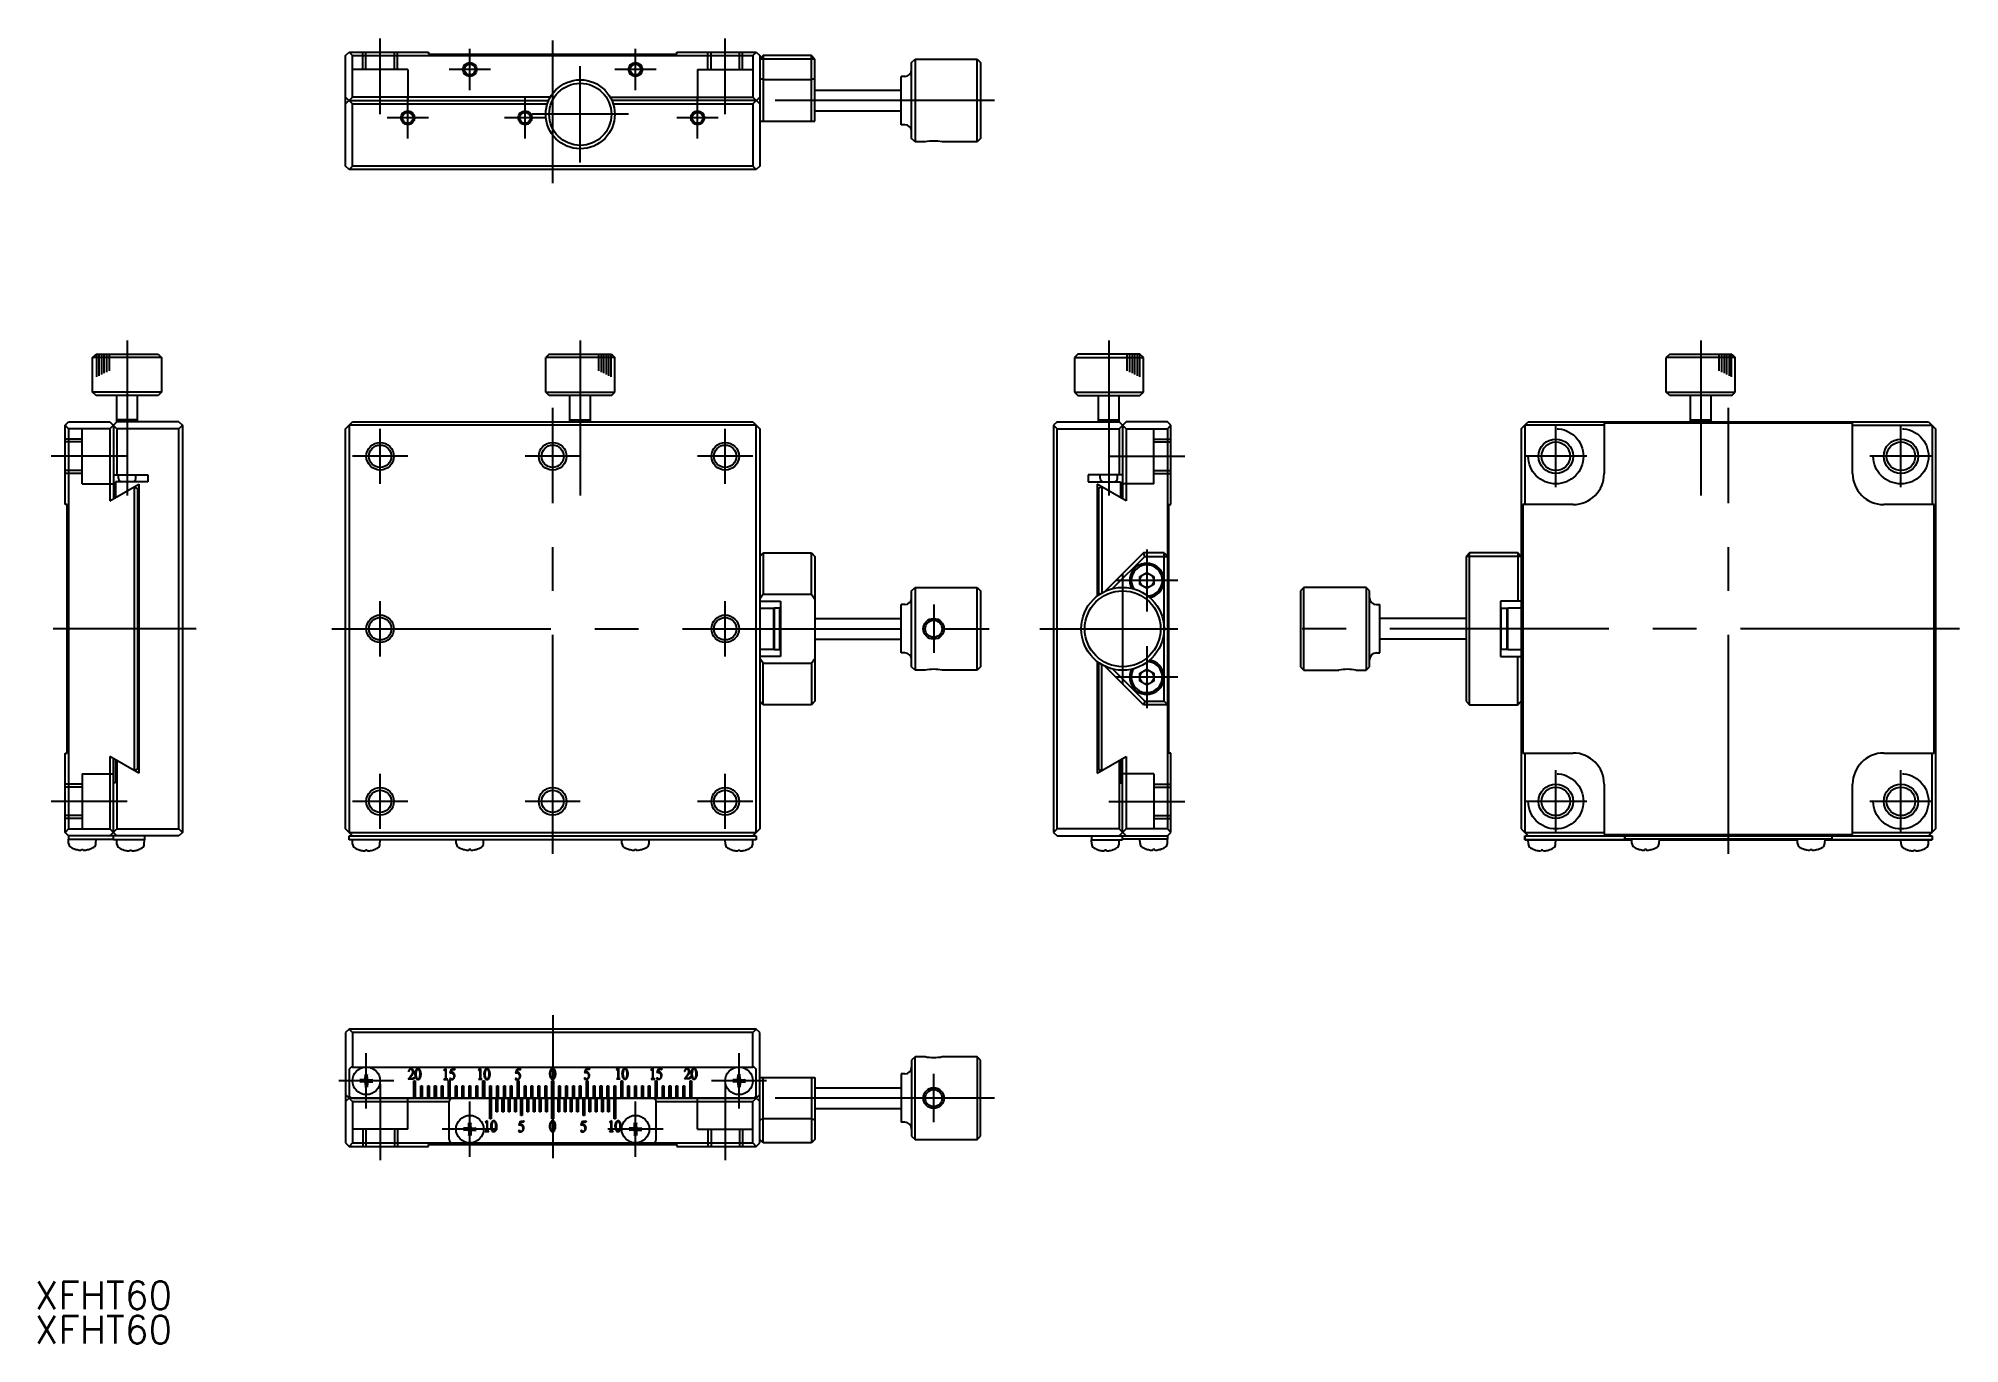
# Model space of a CAD drawing. Extents: x 1 to 279, y 0 to 189.
import ezdxf

# ---------------------------------------------------------------- set-up
doc = ezdxf.new("R2010")
doc.units = 0
doc.linetypes.add('CENTER', pattern=[50.8, 31.75, -6.35, 6.35, -6.35])
doc.linetypes.add('DASHED', pattern=[19.05, 12.7, -6.35])
doc.layers.get('0').update_dxf_attribs({"linetype": 'CONTINUOUS'})
doc.layers.add('CENTER', color=1, linetype='CENTER')
doc.styles.get("Standard").update_dxf_attribs({"font": 'txt.shx', "height": 3, "bigfont": 'bigfont.shx'})

# ---------------------------------------------------------------- blocks, each defined once
blk = doc.blocks.new('*U18')
at = {"color": 7, "linetype": 'CONTINUOUS'}
blk.add_text('XFHT60', height=4, dxfattribs=at).set_placement((0, 5))
blk = doc.blocks.new('*U19')
at = {"color": 7, "linetype": 'CONTINUOUS'}
blk.add_text('XFHT60', height=4, dxfattribs=at).set_placement((0, 0))

msp = doc.modelspace()

# ---------------------------------------------------------------- linework, layer by layer
at = {"color": 7, "linetype": 'CONTINUOUS'}
for p, q in [((45.02, 186.62), (45.52, 187.12)), ((45.02, 170.62), (45.02, 186.62)), ((45.52, 187.12), (57.02, 187.12)), ((46.02, 186.62), (45.52, 187.12)), ((46.02, 180.62), (46.02, 186.62)), ((46.02, 186.62), (104.02, 186.62)), ((57.02, 187.12), (57.02, 186.82)), ((57.02, 186.82), (93.02, 186.82)), ((93.02, 186.82), (93.02, 187.12)), ((93.02, 187.12), (104.52, 187.12)), ((104.02, 186.62), (104.52, 187.12)), ((104.02, 186.62), (104.02, 180.62)), ((104.52, 187.12), (105.02, 186.62)), ((105.02, 186.62), (105.02, 170.62)), ((105.52, 186.62), (105.02, 186.12)), ((112.52, 186.62), (105.52, 186.62)), ((105.52, 186.62), (105.52, 177.12)), ((113.02, 186.12), (112.52, 186.62)), ((112.52, 177.12), (112.52, 186.62)), ((113.02, 186.12), (105.02, 186.12)), ((113.02, 177.12), (113.02, 186.12)), ((127.02, 185.62), (127.52, 186.12)), ((127.02, 174.62), (127.02, 185.62)), ((127.52, 186.12), (136.52, 186.12)), ((127.52, 186.12), (127.52, 174.12)), ((136.52, 186.12), (137.02, 185.62)), ((136.52, 174.12), (136.52, 186.12)), ((137.02, 185.62), (137.02, 174.62)), ((105.52, 183.12), (105.02, 183.32)), ((112.52, 183.12), (105.52, 183.12)), ((113.02, 183.32), (112.52, 183.12)), ((113.02, 181.62), (125.52, 181.62)), ((125.52, 176.62), (125.52, 183.62)), ((126.02, 183.62), (125.52, 183.62)), ((46.02, 179.62), (45.02, 180.62)), ((45.02, 179.62), (46.02, 180.62)), ((45.52, 180.12), (74.44, 180.12)), ((74.69, 180.62), (46.02, 180.62)), ((46.02, 170.62), (46.02, 179.62)), ((46.02, 179.62), (74.25, 179.62)), ((83.35, 180.62), (104.02, 180.62)), ((104.52, 180.12), (83.6, 180.12)), ((83.79, 179.62), (104.02, 179.62)), ((104.02, 180.62), (105.02, 179.62)), ((105.02, 180.62), (104.02, 179.62)), ((104.02, 179.62), (104.02, 170.62)), ((113.02, 178.62), (125.52, 178.62)), ((105.02, 177.12), (113.02, 177.12)), ((126.02, 176.62), (125.52, 176.62)), ((127.52, 174.12), (127.02, 174.62)), ((128.99, 174.12), (127.52, 174.12)), ((136.52, 174.12), (131.45, 174.12)), ((137.02, 174.62), (136.52, 174.12)), ((45.52, 170.12), (45.02, 170.62)), ((45.52, 170.12), (46.02, 170.62)), ((104.52, 170.12), (45.52, 170.12)), ((104.02, 170.62), (46.02, 170.62)), ((104.02, 170.62), (104.52, 170.12)), ((105.02, 170.62), (104.52, 170.12)), ((8.37, 142.87), (8.87, 143.37)), ((8.37, 137.87), (8.37, 142.87)), ((18.37, 142.87), (8.37, 142.87)), ((8.87, 143.37), (17.87, 143.37)), ((17.87, 143.37), (18.37, 142.87)), ((18.37, 142.87), (18.37, 137.87)), ((74.52, 143.37), (74.02, 142.87)), ((84.02, 142.87), (74.02, 142.87)), ((74.02, 137.87), (74.02, 142.87)), ((74.52, 143.37), (83.52, 143.37)), ((83.52, 143.37), (84.02, 142.87)), ((84.02, 137.87), (84.02, 142.87)), ((151.1, 143.37), (150.6, 142.87)), ((150.6, 142.87), (150.6, 137.87)), ((150.6, 142.87), (160.6, 142.87)), ((160.1, 143.37), (151.1, 143.37)), ((160.6, 142.87), (160.1, 143.37)), ((160.6, 137.87), (160.6, 142.87)), ((236.86, 143.37), (236.36, 142.87)), ((246.36, 142.87), (236.36, 142.87)), ((236.36, 137.87), (236.36, 142.87)), ((236.86, 143.37), (245.86, 143.37)), ((245.86, 143.37), (246.36, 142.87)), ((246.36, 137.87), (246.36, 142.87)), ((8.87, 137.37), (8.37, 137.87)), ((18.37, 137.87), (8.37, 137.87)), ((17.87, 137.37), (8.87, 137.37)), ((11.87, 133.57), (11.87, 137.37)), ((14.87, 133.57), (14.87, 137.37)), ((18.37, 137.87), (17.87, 137.37)), ((74.02, 137.87), (84.02, 137.87)), ((74.52, 137.37), (74.02, 137.87)), ((83.52, 137.37), (74.52, 137.37)), ((77.52, 133.57), (77.52, 137.37)), ((80.52, 133.57), (80.52, 137.37)), ((83.52, 137.37), (84.02, 137.87)), ((150.6, 137.87), (151.1, 137.37)), ((150.6, 137.87), (160.6, 137.87)), ((151.1, 137.37), (160.1, 137.37)), ((154.1, 133.57), (154.1, 137.37)), ((157.1, 133.57), (157.1, 137.37)), ((160.1, 137.37), (160.6, 137.87)), ((236.36, 137.87), (246.36, 137.87)), ((236.86, 137.37), (236.36, 137.87)), ((245.86, 137.37), (236.86, 137.37)), ((239.86, 133.57), (239.86, 137.37)), ((242.86, 133.57), (242.86, 137.37)), ((245.86, 137.37), (246.36, 137.87)), ((14.87, 133.87), (11.87, 133.87)), ((77.52, 133.87), (80.52, 133.87)), ((154.1, 133.87), (157.1, 133.87)), ((239.86, 133.87), (242.86, 133.87)), ((4.37, 133.07), (4.87, 133.57)), ((4.37, 121.57), (4.37, 133.07)), ((4.87, 132.57), (4.37, 133.07)), ((4.87, 133.57), (10.87, 133.57)), ((10.87, 132.57), (4.87, 132.57)), ((4.87, 132.57), (4.87, 74.57)), ((11.87, 133.57), (10.87, 132.57)), ((10.87, 133.57), (11.87, 132.57)), ((10.87, 132.57), (10.87, 122.1)), ((11.37, 133.07), (11.37, 122.39)), ((20.87, 133.57), (11.87, 133.57)), ((20.87, 132.57), (11.87, 132.57)), ((11.87, 132.57), (11.87, 125.87)), ((20.87, 133.57), (21.37, 133.07)), ((20.87, 132.57), (21.37, 133.07)), ((20.87, 74.57), (20.87, 132.57)), ((21.37, 133.07), (21.37, 74.07)), ((45.02, 132.57), (46.02, 133.57)), ((45.02, 74.57), (45.02, 132.57)), ((45.52, 133.07), (45.52, 74.07)), ((104.52, 133.07), (45.52, 133.07)), ((46.02, 133.57), (104.02, 133.57)), ((104.02, 133.57), (105.02, 132.57)), ((104.52, 74.07), (104.52, 133.07)), ((105.02, 132.57), (105.02, 74.57)), ((148.1, 133.57), (147.6, 133.07)), ((147.6, 133.07), (147.6, 74.07)), ((148.1, 132.57), (147.6, 133.07)), ((148.1, 133.57), (157.1, 133.57)), ((148.1, 74.57), (148.1, 132.57)), ((148.1, 132.57), (157.1, 132.57)), ((157.1, 133.57), (158.1, 132.57)), ((158.1, 133.57), (157.1, 132.57)), ((157.1, 132.57), (157.1, 125.87)), ((157.6, 133.07), (157.6, 122.39)), ((164.1, 133.57), (158.1, 133.57)), ((158.1, 132.57), (164.1, 132.57)), ((158.1, 132.57), (158.1, 122.1)), ((164.6, 133.07), (164.1, 133.57)), ((164.1, 132.57), (164.6, 133.07)), ((164.1, 132.57), (164.1, 74.57)), ((164.6, 121.57), (164.6, 133.07)), ((215.36, 132.57), (216.36, 133.57)), ((215.36, 132.57), (215.36, 74.57)), ((227.36, 133.07), (215.86, 133.07)), ((215.86, 133.07), (215.86, 121.57)), ((216.36, 133.57), (274.36, 133.57)), ((263.36, 133.37), (227.36, 133.37)), ((227.36, 133.37), (227.36, 126.07)), ((263.36, 126.07), (263.36, 133.37)), ((263.36, 133.07), (274.86, 133.07)), ((274.36, 133.57), (275.36, 132.57)), ((274.86, 133.07), (274.86, 121.57)), ((275.36, 132.57), (275.36, 74.57)), ((11.37, 125.87), (16.37, 125.87)), ((12.12, 125.37), (12.12, 125.87)), ((14.62, 125.37), (14.62, 125.87)), ((16.37, 125.87), (16.37, 124.87)), ((157.6, 125.87), (152.6, 125.87)), ((152.6, 125.87), (152.6, 124.87)), ((154.35, 125.37), (154.35, 125.87)), ((156.85, 125.37), (156.85, 125.87)), ((10.87, 122.1), (15.07, 124.52)), ((16.37, 124.87), (11.67, 124.87)), ((11.67, 124.87), (11.67, 122.56)), ((14.37, 124.12), (14.37, 83.03)), ((14.44, 124.16), (14.87, 123.91)), ((14.87, 123.91), (14.87, 83.24)), ((15.07, 124.52), (15.07, 82.63)), ((152.6, 124.87), (157.3, 124.87)), ((158.1, 122.1), (153.9, 124.52)), ((153.9, 124.52), (153.9, 108.3)), ((154.53, 124.16), (154.1, 123.91)), ((154.1, 123.91), (154.1, 108.45)), ((154.6, 124.12), (154.6, 108.77)), ((157.3, 124.87), (157.3, 122.56)), ((4.67, 121.57), (4.37, 121.57)), ((4.67, 85.57), (4.67, 121.57)), ((164.3, 85.57), (164.3, 121.57)), ((164.3, 121.57), (164.6, 121.57)), ((222.86, 121.57), (215.56, 121.57)), ((215.56, 121.57), (215.56, 85.57)), ((275.16, 121.57), (267.86, 121.57)), ((275.16, 85.57), (275.16, 121.57)), ((105.02, 114.07), (105.52, 114.57)), ((105.52, 114.57), (112.52, 114.57)), ((105.52, 114.57), (105.52, 108.57)), ((112.52, 114.57), (113.02, 114.07)), ((112.52, 108.57), (112.52, 114.57)), ((160.6, 114.57), (155.01, 108.99)), ((160.8, 114.07), (160.6, 114.57)), ((163.6, 114.57), (160.6, 114.57)), ((163.6, 93.07), (163.6, 114.57)), ((163.6, 114.57), (164.1, 114.07)), ((207.86, 114.57), (207.36, 114.07)), ((214.86, 114.57), (207.86, 114.57)), ((207.86, 92.57), (207.86, 114.57)), ((215.36, 114.07), (214.86, 114.57)), ((214.86, 114.57), (214.86, 107.57)), ((113.02, 114.07), (113.02, 93.07)), ((156.12, 109.39), (160.8, 114.07)), ((160.1, 111.15), (161.1, 111.73)), ((160.8, 114.07), (164.1, 114.07)), ((161.1, 111.73), (162.1, 111.15)), ((207.36, 114.07), (207.36, 93.07)), ((215.36, 114.07), (207.36, 114.07)), ((105.52, 108.57), (105.02, 107.87)), ((105.52, 108.57), (112.52, 108.57)), ((112.52, 108.57), (113.02, 107.87)), ((127.02, 109.07), (127.52, 109.57)), ((127.02, 98.07), (127.02, 109.07)), ((127.52, 109.57), (136.52, 109.57)), ((127.52, 109.57), (127.52, 97.57)), ((136.52, 109.57), (137.02, 109.07)), ((136.52, 97.57), (136.52, 109.57)), ((137.02, 109.07), (137.02, 98.07)), ((160.1, 110), (160.1, 111.15)), ((161.1, 109.42), (160.1, 110)), ((162.1, 110), (161.1, 109.42)), ((162.1, 111.15), (162.1, 110)), ((183.86, 109.57), (183.36, 109.07)), ((183.36, 109.07), (183.36, 98.07)), ((192.86, 109.57), (183.86, 109.57)), ((183.86, 97.57), (183.86, 109.57)), ((193.36, 109.07), (192.86, 109.57)), ((192.86, 109.57), (192.86, 97.57)), ((193.36, 98.07), (193.36, 109.07)), ((105.02, 107.57), (108.02, 107.57)), ((105.02, 106.57), (107.02, 106.57)), ((107.02, 106.57), (107.02, 100.57)), ((107.12, 106.57), (107.02, 106.47)), ((107.92, 106.57), (107.12, 106.57)), ((107.12, 106.57), (107.12, 100.57)), ((107.92, 100.57), (107.92, 106.57)), ((107.92, 106.57), (108.02, 106.47)), ((108.02, 107.57), (108.02, 99.57)), ((125.52, 100.07), (125.52, 107.07)), ((126.02, 107.07), (125.52, 107.07)), ((194.36, 107.07), (194.86, 107.07)), ((194.86, 100.07), (194.86, 107.07)), ((215.36, 107.57), (212.36, 107.57)), ((212.36, 107.57), (212.36, 99.57)), ((212.46, 106.57), (212.36, 106.47)), ((212.46, 100.57), (212.46, 106.57)), ((212.46, 106.57), (213.26, 106.57)), ((213.26, 106.57), (213.36, 106.47)), ((213.26, 106.57), (213.26, 100.57)), ((215.36, 106.57), (213.36, 106.57)), ((213.36, 106.57), (213.36, 100.57)), ((113.02, 105.07), (125.52, 105.07)), ((207.36, 105.07), (194.86, 105.07)), ((107.02, 100.57), (105.02, 100.57)), ((107.02, 100.67), (107.12, 100.57)), ((107.12, 100.57), (107.92, 100.57)), ((107.92, 100.57), (108.02, 100.67)), ((113.02, 102.07), (125.52, 102.07)), ((207.36, 102.07), (194.86, 102.07)), ((212.46, 100.57), (212.36, 100.67)), ((213.26, 100.57), (212.46, 100.57)), ((213.36, 100.67), (213.26, 100.57)), ((213.36, 100.57), (215.36, 100.57)), ((108.02, 99.57), (105.02, 99.57)), ((105.52, 98.57), (105.02, 99.28)), ((105.52, 92.57), (105.52, 98.57)), ((105.52, 98.57), (112.52, 98.57)), ((112.52, 98.57), (113.02, 99.28)), ((112.52, 98.57), (112.52, 92.57)), ((126.02, 100.07), (125.52, 100.07)), ((127.52, 97.57), (127.02, 98.07)), ((128.99, 97.57), (127.52, 97.57)), ((136.52, 97.57), (131.45, 97.57)), ((137.02, 98.07), (136.52, 97.57)), ((153.9, 98.85), (153.9, 82.63)), ((154.1, 98.7), (154.1, 83.24)), ((154.6, 83.03), (154.6, 98.38)), ((160.6, 92.57), (155.01, 98.16)), ((156.12, 97.76), (160.8, 93.07)), ((160.1, 97.15), (161.1, 97.73)), ((161.1, 97.73), (162.1, 97.15)), ((183.36, 98.07), (183.86, 97.57)), ((183.86, 97.57), (188.93, 97.57)), ((191.38, 97.57), (192.86, 97.57)), ((192.86, 97.57), (193.36, 98.07)), ((194.36, 100.07), (194.86, 100.07)), ((212.36, 99.57), (215.36, 99.57)), ((214.86, 92.57), (214.86, 99.57)), ((160.1, 96), (160.1, 97.15)), ((161.1, 95.42), (160.1, 96)), ((162.1, 96), (161.1, 95.42)), ((162.1, 97.15), (162.1, 96)), ((105.52, 92.57), (105.02, 93.07)), ((112.52, 92.57), (105.52, 92.57)), ((113.02, 93.07), (112.52, 92.57)), ((160.8, 93.07), (160.6, 92.57)), ((164.1, 92.57), (160.6, 92.57)), ((160.8, 93.07), (163.6, 93.07)), ((163.6, 93.07), (164.1, 92.57)), ((207.36, 93.07), (207.86, 92.57)), ((207.86, 92.57), (214.86, 92.57)), ((214.86, 92.57), (215.36, 93.07)), ((4.37, 74.07), (4.37, 85.57)), ((4.37, 85.57), (4.67, 85.57)), ((15.07, 82.63), (10.87, 85.05)), ((10.87, 85.05), (10.87, 74.57)), ((11.37, 74.07), (11.37, 84.76)), ((11.67, 84.59), (11.67, 81.27)), ((11.87, 84.47), (11.87, 74.57)), ((153.9, 82.63), (158.1, 85.05)), ((157.1, 84.47), (157.1, 74.57)), ((157.3, 84.59), (157.3, 81.27)), ((157.6, 74.07), (157.6, 84.76)), ((158.1, 85.05), (158.1, 74.57)), ((164.6, 85.57), (164.3, 85.57)), ((164.6, 74.07), (164.6, 85.57)), ((215.56, 85.57), (222.86, 85.57)), ((215.86, 85.57), (215.86, 74.07)), ((267.86, 85.57), (275.16, 85.57)), ((274.86, 74.07), (274.86, 85.57)), ((11.67, 81.27), (11.37, 81.27)), ((14.87, 83.24), (14.44, 82.99)), ((154.1, 83.24), (154.53, 82.99)), ((157.3, 81.27), (157.6, 81.27)), ((227.36, 81.07), (227.36, 73.77)), ((263.36, 73.77), (263.36, 81.07)), ((4.87, 74.57), (4.37, 74.07)), ((4.87, 73.57), (4.37, 74.07)), ((4.87, 74.57), (10.87, 74.57)), ((20.87, 73.57), (4.87, 73.57)), ((4.87, 73.57), (4.87, 73.07)), ((4.87, 73.07), (11.37, 73.07)), ((4.89, 72.47), (4.87, 73.07)), ((8.85, 72.47), (8.87, 73.07)), ((10.87, 74.57), (11.87, 73.57)), ((10.87, 73.57), (11.87, 74.57)), ((11.37, 72.97), (11.37, 73.57)), ((15.87, 72.97), (11.37, 72.97)), ((11.87, 74.57), (20.87, 74.57)), ((11.89, 72.37), (11.87, 72.97)), ((15.85, 72.37), (15.87, 72.97)), ((15.87, 73.57), (15.87, 72.97)), ((20.87, 74.57), (21.37, 74.07)), ((21.37, 74.07), (20.87, 73.57)), ((46.02, 73.57), (45.02, 74.57)), ((45.52, 74.07), (104.52, 74.07)), ((45.52, 72.97), (45.52, 73.57)), ((45.52, 73.57), (104.52, 73.57)), ((104.52, 72.97), (45.52, 72.97)), ((46.04, 72.37), (46.02, 72.97)), ((50, 72.37), (50.02, 72.97)), ((61.04, 72.47), (61.03, 72.97)), ((65, 72.47), (65.02, 72.97)), ((85.04, 72.47), (85.03, 72.97)), ((89, 72.47), (89.02, 72.97)), ((100.04, 72.37), (100.02, 72.97)), ((104, 72.37), (104.02, 72.97)), ((105.02, 74.57), (104.02, 73.57)), ((104.52, 73.57), (104.52, 72.97)), ((148.1, 74.57), (147.6, 74.07)), ((147.6, 74.07), (148.1, 73.57)), ((157.1, 74.57), (148.1, 74.57)), ((148.1, 73.57), (164.1, 73.57)), ((153.1, 73.57), (153.1, 72.97)), ((153.1, 72.97), (157.6, 72.97)), ((153.12, 72.37), (153.1, 72.97)), ((157.08, 72.37), (157.1, 72.97)), ((158.1, 74.57), (157.1, 73.57)), ((158.1, 73.57), (157.1, 74.57)), ((157.6, 72.97), (157.6, 73.57)), ((164.1, 73.07), (157.6, 73.07)), ((164.1, 74.57), (158.1, 74.57)), ((160.12, 72.47), (160.1, 73.07)), ((164.08, 72.47), (164.1, 73.07)), ((164.1, 74.57), (164.6, 74.07)), ((164.1, 73.57), (164.6, 74.07)), ((164.1, 73.57), (164.1, 73.07)), ((215.36, 74.57), (216.36, 73.57)), ((215.86, 74.07), (227.36, 74.07)), ((215.86, 73.57), (274.86, 73.57)), ((215.86, 72.97), (215.86, 73.57)), ((215.86, 73.57), (215.86, 72.97)), ((231.36, 72.97), (215.86, 72.97)), ((215.86, 72.97), (231.36, 72.97)), ((216.38, 72.37), (216.36, 72.97)), ((220.33, 72.37), (220.36, 72.97)), ((227.36, 73.77), (263.36, 73.77)), ((230.36, 73.07), (230.36, 73.57)), ((230.36, 73.57), (230.36, 73.07)), ((260.36, 73.07), (230.36, 73.07)), ((260.36, 73.07), (230.36, 73.07)), ((231.38, 72.47), (231.36, 73.07)), ((235.33, 72.47), (235.36, 73.07)), ((255.36, 72.97), (235.35, 72.97)), ((235.35, 72.97), (255.36, 72.97)), ((255.38, 72.47), (255.36, 73.07)), ((259.33, 72.47), (259.36, 73.07)), ((274.86, 72.97), (259.35, 72.97)), ((259.35, 72.97), (274.86, 72.97)), ((260.36, 73.57), (260.36, 73.07)), ((260.36, 73.57), (260.36, 73.07)), ((263.36, 74.07), (274.86, 74.07)), ((270.38, 72.37), (270.36, 72.97)), ((274.33, 72.37), (274.36, 72.97)), ((275.36, 74.57), (274.36, 73.57)), ((274.86, 73.57), (274.86, 72.97)), ((274.86, 73.57), (274.86, 72.97)), ((5.95, 71.61), (5.96, 71.61)), ((6.74, 71.61), (6.71, 71.49)), ((6.74, 71.61), (7.01, 71.61)), ((7.01, 71.61), (7.04, 71.49)), ((7.79, 71.61), (7.79, 71.61)), ((12.95, 71.51), (12.96, 71.51)), ((13.74, 71.51), (13.71, 71.39)), ((13.74, 71.51), (14.01, 71.51)), ((14.01, 71.51), (14.04, 71.39)), ((14.79, 71.51), (14.79, 71.51)), ((47.11, 71.51), (47.1, 71.51)), ((47.88, 71.51), (47.86, 71.39)), ((48.16, 71.51), (47.88, 71.51)), ((48.16, 71.51), (48.18, 71.39)), ((48.94, 71.51), (48.94, 71.51)), ((62.11, 71.61), (62.1, 71.61)), ((62.88, 71.61), (62.86, 71.49)), ((63.16, 71.61), (62.88, 71.61)), ((63.16, 71.61), (63.18, 71.49)), ((63.94, 71.61), (63.94, 71.61)), ((86.1, 71.61), (86.11, 71.61)), ((86.88, 71.61), (86.86, 71.49)), ((86.88, 71.61), (87.16, 71.61)), ((87.16, 71.61), (87.18, 71.49)), ((87.94, 71.61), (87.94, 71.61)), ((101.1, 71.51), (101.11, 71.51)), ((101.88, 71.51), (101.86, 71.39)), ((101.88, 71.51), (102.16, 71.51)), ((102.16, 71.51), (102.18, 71.39)), ((102.94, 71.51), (102.94, 71.51)), ((154.18, 71.51), (154.18, 71.51)), ((154.96, 71.51), (154.93, 71.39)), ((155.24, 71.51), (154.96, 71.51)), ((155.24, 71.51), (155.26, 71.39)), ((156.02, 71.51), (156.01, 71.51)), ((161.18, 71.61), (161.18, 71.61)), ((161.96, 71.61), (161.93, 71.49)), ((162.24, 71.61), (161.96, 71.61)), ((162.24, 71.61), (162.26, 71.49)), ((163.02, 71.61), (163.01, 71.61)), ((217.44, 71.51), (217.44, 71.51)), ((218.22, 71.51), (218.19, 71.39)), ((218.49, 71.51), (218.22, 71.51)), ((218.49, 71.51), (218.52, 71.39)), ((219.27, 71.51), (219.27, 71.51)), ((232.44, 71.61), (232.44, 71.61)), ((233.22, 71.61), (233.19, 71.49)), ((233.49, 71.61), (233.22, 71.61)), ((233.49, 71.61), (233.52, 71.49)), ((234.27, 71.61), (234.27, 71.61)), ((256.44, 71.61), (256.44, 71.61)), ((257.22, 71.61), (257.19, 71.49)), ((257.22, 71.61), (257.49, 71.61)), ((257.49, 71.61), (257.52, 71.49)), ((258.27, 71.61), (258.27, 71.61)), ((271.44, 71.51), (271.44, 71.51)), ((272.22, 71.51), (272.19, 71.39)), ((272.22, 71.51), (272.49, 71.51)), ((272.49, 71.51), (272.52, 71.39)), ((273.27, 71.51), (273.27, 71.51)), ((45.52, 45.57), (45.02, 45.07)), ((45.02, 45.07), (45.02, 29.07)), ((104.52, 45.57), (45.52, 45.57)), ((45.52, 45.57), (46.02, 45.07)), ((46.02, 45.07), (46.02, 40.07)), ((104.02, 45.07), (46.02, 45.07)), ((104.02, 45.07), (104.52, 45.57)), ((104.02, 40.07), (104.02, 45.07)), ((105.02, 45.07), (104.52, 45.57)), ((105.02, 29.07), (105.02, 45.07)), ((45.52, 39.57), (45.52, 36.07)), ((46.02, 40.07), (104.02, 40.07)), ((47.86, 38.36), (47.88, 39)), ((47.88, 38.99), (47.88, 39)), ((47.88, 38.98), (47.88, 38.99)), ((47.88, 38.97), (47.88, 38.98)), ((48.16, 39), (48.16, 38.99)), ((48.18, 38.36), (48.16, 39)), ((48.16, 38.99), (48.16, 38.98)), ((48.16, 38.98), (48.16, 38.97)), ((54.15, 39.38), (54.11, 39.38)), ((54.24, 39.59), (54.21, 39.55)), ((59.6, 39.79), (59.25, 39.62)), ((59.25, 39.62), (59.25, 39.59)), ((59.25, 39.59), (59.29, 39.6)), ((59.29, 39.6), (59.33, 39.61)), ((59.33, 39.61), (59.34, 39.62)), ((59.34, 39.62), (59.36, 39.62)), ((59.36, 39.62), (59.38, 39.62)), ((59.38, 39.62), (59.4, 39.63)), ((59.4, 39.63), (59.41, 39.63)), ((59.41, 39.63), (59.42, 39.62)), ((59.42, 39.62), (59.43, 39.62)), ((59.43, 39.62), (59.43, 39.62)), ((59.43, 39.62), (59.44, 39.62)), ((59.44, 39.62), (59.44, 39.62)), ((59.44, 39.62), (59.44, 39.61)), ((59.44, 39.61), (59.45, 39.61)), ((59.45, 39.61), (59.45, 39.61)), ((59.45, 39.61), (59.46, 39.61)), ((59.46, 39.61), (59.46, 39.6)), ((59.46, 39.6), (59.46, 39.6)), ((59.46, 39.6), (59.47, 39.59)), ((59.47, 39.59), (59.47, 39.58)), ((59.47, 39.58), (59.48, 39.57)), ((59.48, 39.57), (59.48, 39.56)), ((59.48, 39.56), (59.48, 39.55)), ((59.48, 39.55), (59.48, 39.54)), ((59.48, 39.54), (59.48, 39.53)), ((59.48, 39.53), (59.48, 39.52)), ((59.48, 39.52), (59.48, 39.51)), ((59.48, 39.51), (59.48, 38.5)), ((59.6, 38.46), (59.6, 39.79)), ((60.15, 39.23), (60.36, 39.77)), ((60.41, 39.65), (60.3, 39.39)), ((60.36, 39.77), (60.74, 39.77)), ((60.78, 39.65), (60.41, 39.65)), ((60.88, 39.82), (60.81, 39.66)), ((60.83, 39.82), (60.88, 39.82)), ((64.6, 39.81), (64.25, 39.65)), ((64.25, 39.65), (64.25, 39.62)), ((64.25, 39.62), (64.29, 39.63)), ((64.29, 39.63), (64.33, 39.64)), ((64.33, 39.64), (64.34, 39.64)), ((64.34, 39.64), (64.36, 39.65)), ((64.36, 39.65), (64.38, 39.65)), ((64.38, 39.65), (64.4, 39.65)), ((64.4, 39.65), (64.41, 39.65)), ((64.41, 39.65), (64.42, 39.65)), ((64.42, 39.65), (64.43, 39.65)), ((64.43, 39.65), (64.43, 39.65)), ((64.43, 39.65), (64.44, 39.65)), ((64.44, 39.65), (64.44, 39.64)), ((64.44, 39.64), (64.44, 39.64)), ((64.44, 39.64), (64.45, 39.64)), ((64.45, 39.64), (64.45, 39.64)), ((64.45, 39.64), (64.46, 39.63)), ((64.46, 39.63), (64.46, 39.63)), ((64.46, 39.63), (64.46, 39.62)), ((64.46, 39.62), (64.47, 39.62)), ((64.47, 39.62), (64.47, 39.61)), ((64.47, 39.61), (64.48, 39.6)), ((64.48, 39.6), (64.48, 39.59)), ((64.48, 39.59), (64.48, 39.58)), ((64.48, 39.58), (64.48, 39.57)), ((64.48, 39.57), (64.48, 39.56)), ((64.48, 39.56), (64.48, 39.55)), ((64.48, 39.55), (64.48, 39.54)), ((64.48, 39.54), (64.48, 38.53)), ((64.6, 38.49), (64.6, 39.81)), ((69.66, 39.23), (69.87, 39.77)), ((69.92, 39.65), (69.81, 39.39)), ((69.87, 39.77), (70.25, 39.77)), ((70.29, 39.65), (69.92, 39.65)), ((70.39, 39.82), (70.32, 39.66)), ((70.34, 39.82), (70.39, 39.82)), ((79.66, 39.28), (79.87, 39.82)), ((79.92, 39.7), (79.81, 39.43)), ((79.87, 39.82), (80.25, 39.82)), ((80.29, 39.7), (79.92, 39.7)), ((80.39, 39.87), (80.32, 39.71)), ((80.34, 39.87), (80.39, 39.87)), ((84.6, 39.86), (84.25, 39.7)), ((84.25, 39.7), (84.25, 39.67)), ((84.25, 39.67), (84.29, 39.68)), ((84.29, 39.68), (84.33, 39.69)), ((84.33, 39.69), (84.34, 39.69)), ((84.34, 39.69), (84.36, 39.7)), ((84.36, 39.7), (84.38, 39.7)), ((84.38, 39.7), (84.4, 39.7)), ((84.4, 39.7), (84.41, 39.7)), ((84.41, 39.7), (84.42, 39.7)), ((84.42, 39.7), (84.43, 39.7)), ((84.43, 39.7), (84.43, 39.7)), ((84.43, 39.7), (84.44, 39.7)), ((84.44, 39.7), (84.44, 39.69)), ((84.44, 39.69), (84.44, 39.69)), ((84.44, 39.69), (84.45, 39.69)), ((84.45, 39.69), (84.45, 39.68)), ((84.45, 39.68), (84.46, 39.68)), ((84.46, 39.68), (84.46, 39.68)), ((84.46, 39.68), (84.46, 39.67)), ((84.46, 39.67), (84.47, 39.67)), ((84.47, 39.67), (84.47, 39.66)), ((84.47, 39.66), (84.48, 39.65)), ((84.48, 39.65), (84.48, 39.64)), ((84.48, 39.64), (84.48, 39.63)), ((84.48, 39.63), (84.48, 39.62)), ((84.48, 39.62), (84.48, 39.61)), ((84.48, 39.61), (84.48, 39.6)), ((84.48, 39.6), (84.48, 39.59)), ((84.48, 39.59), (84.48, 38.57)), ((84.6, 38.54), (84.6, 39.86)), ((89.6, 39.84), (89.25, 39.67)), ((89.25, 39.67), (89.25, 39.64)), ((89.25, 39.64), (89.29, 39.65)), ((89.29, 39.65), (89.33, 39.66)), ((89.33, 39.66), (89.34, 39.67)), ((89.34, 39.67), (89.36, 39.67)), ((89.36, 39.67), (89.38, 39.67)), ((89.38, 39.67), (89.4, 39.68)), ((89.4, 39.68), (89.41, 39.67)), ((89.41, 39.67), (89.42, 39.67)), ((89.42, 39.67), (89.43, 39.67)), ((89.43, 39.67), (89.43, 39.67)), ((89.43, 39.67), (89.44, 39.67)), ((89.44, 39.67), (89.44, 39.67)), ((89.44, 39.67), (89.44, 39.66)), ((89.44, 39.66), (89.45, 39.66)), ((89.45, 39.66), (89.45, 39.66)), ((89.45, 39.66), (89.46, 39.66)), ((89.46, 39.66), (89.46, 39.65)), ((89.46, 39.65), (89.46, 39.65)), ((89.46, 39.65), (89.47, 39.64)), ((89.47, 39.64), (89.47, 39.63)), ((89.47, 39.63), (89.48, 39.62)), ((89.48, 39.62), (89.48, 39.61)), ((89.48, 39.61), (89.48, 39.6)), ((89.48, 39.6), (89.48, 39.59)), ((89.48, 39.59), (89.48, 39.58)), ((89.48, 39.58), (89.48, 39.57)), ((89.48, 39.57), (89.48, 39.56)), ((89.48, 39.56), (89.48, 38.55)), ((89.6, 38.51), (89.6, 39.84)), ((90.15, 39.28), (90.36, 39.82)), ((90.41, 39.7), (90.3, 39.43)), ((90.36, 39.82), (90.74, 39.82)), ((90.78, 39.7), (90.41, 39.7)), ((90.88, 39.87), (90.81, 39.71)), ((90.83, 39.87), (90.88, 39.87)), ((94.15, 39.42), (94.11, 39.43)), ((94.24, 39.64), (94.21, 39.6)), ((101.86, 38.36), (101.88, 39)), ((101.88, 38.99), (101.88, 39)), ((101.88, 38.98), (101.88, 38.99)), ((101.88, 38.97), (101.88, 38.98)), ((102.16, 39), (102.16, 38.99)), ((102.18, 38.36), (102.16, 39)), ((102.16, 38.99), (102.16, 38.98)), ((102.16, 38.98), (102.16, 38.97)), ((104.52, 36.07), (104.52, 39.57)), ((126.02, 39.07), (125.52, 39.07)), ((125.52, 39.07), (125.52, 32.07)), ((127.52, 41.57), (127.02, 41.07)), ((127.02, 41.07), (127.02, 30.07)), ((128.99, 41.57), (127.52, 41.57)), ((127.52, 29.57), (127.52, 41.57)), ((136.52, 41.57), (131.45, 41.57)), ((137.02, 41.07), (136.52, 41.57)), ((136.52, 41.57), (136.52, 29.57)), ((137.02, 30.07), (137.02, 41.07)), ((47.73, 38.24), (47.1, 38.21)), ((47.1, 38.21), (47.11, 38.21)), ((47.11, 37.93), (47.1, 37.93)), ((47.73, 37.91), (47.1, 37.93)), ((47.11, 38.21), (47.12, 38.21)), ((47.12, 37.93), (47.11, 37.93)), ((47.12, 38.21), (47.13, 38.21)), ((47.13, 37.93), (47.12, 37.93)), ((47.13, 38.21), (47.13, 38.21)), ((47.13, 38.21), (47.14, 38.21)), ((47.14, 37.93), (47.13, 37.93)), ((47.13, 37.93), (47.13, 37.93)), ((47.14, 38.21), (47.15, 38.21)), ((47.15, 37.93), (47.14, 37.93)), ((47.15, 38.21), (47.15, 38.21)), ((47.15, 38.21), (47.16, 38.21)), ((47.16, 37.93), (47.15, 37.93)), ((47.15, 37.93), (47.15, 37.93)), ((47.16, 38.21), (47.16, 38.21)), ((47.16, 38.21), (47.16, 38.21)), ((47.16, 38.21), (47.17, 38.21)), ((47.17, 37.94), (47.16, 37.94)), ((47.16, 37.94), (47.16, 37.94)), ((47.16, 37.94), (47.16, 37.93)), ((47.17, 38.21), (47.17, 38.21)), ((47.55, 38.15), (47.17, 38.21)), ((47.17, 37.94), (47.55, 38)), ((47.17, 37.94), (47.17, 37.94)), ((47.74, 38.15), (47.55, 38.15)), ((47.55, 38), (47.74, 38)), ((47.75, 38.24), (47.73, 38.24)), ((47.73, 37.91), (47.74, 37.91)), ((47.74, 37.91), (47.76, 37.91)), ((47.76, 38.24), (47.75, 38.24)), ((47.77, 38.24), (47.76, 38.24)), ((47.76, 37.91), (47.77, 37.9)), ((47.78, 38.25), (47.77, 38.24)), ((47.77, 37.9), (47.78, 37.9)), ((47.79, 38.25), (47.78, 38.25)), ((47.78, 37.9), (47.79, 37.89)), ((47.8, 38.26), (47.79, 38.25)), ((47.79, 37.89), (47.8, 37.89)), ((47.81, 38.27), (47.8, 38.26)), ((47.8, 37.89), (47.81, 37.88)), ((47.82, 38.27), (47.81, 38.27)), ((47.81, 37.88), (47.82, 37.87)), ((47.83, 38.28), (47.82, 38.27)), ((47.82, 37.87), (47.83, 37.86)), ((47.84, 38.29), (47.83, 38.28)), ((47.83, 37.86), (47.84, 37.85)), ((47.85, 38.31), (47.84, 38.3)), ((47.84, 38.3), (47.84, 38.29)), ((47.84, 37.85), (47.84, 37.84)), ((47.84, 37.84), (47.85, 37.83)), ((47.86, 38.34), (47.85, 38.33)), ((47.85, 38.33), (47.85, 38.31)), ((47.85, 37.83), (47.85, 37.82)), ((47.85, 37.82), (47.86, 37.81)), ((47.86, 38.36), (47.86, 38.35)), ((47.86, 38.35), (47.86, 38.34)), ((47.86, 37.81), (47.86, 37.8)), ((47.86, 37.8), (47.86, 37.78)), ((47.86, 37.78), (47.88, 37.15)), ((47.88, 38.96), (47.88, 38.97)), ((47.88, 38.95), (47.88, 38.96)), ((47.88, 38.96), (47.88, 38.96)), ((47.88, 38.94), (47.88, 38.95)), ((47.88, 38.93), (47.88, 38.94)), ((47.88, 38.94), (47.88, 38.94)), ((47.88, 38.94), (47.88, 38.94)), ((47.89, 38.93), (47.88, 38.93)), ((47.88, 38.93), (47.88, 38.93)), ((47.88, 37.21), (47.88, 37.22)), ((47.88, 37.22), (47.89, 37.22)), ((47.88, 37.2), (47.88, 37.21)), ((47.88, 37.21), (47.88, 37.21)), ((47.88, 37.21), (47.88, 37.21)), ((47.88, 37.19), (47.88, 37.2)), ((47.88, 37.2), (47.88, 37.2)), ((47.88, 37.18), (47.88, 37.19)), ((47.88, 37.17), (47.88, 37.18)), ((47.88, 37.18), (47.88, 37.18)), ((47.88, 37.16), (47.88, 37.17)), ((47.88, 37.15), (47.88, 37.16)), ((47.89, 38.93), (47.94, 38.55)), ((47.94, 37.6), (47.89, 37.22)), ((47.94, 38.55), (47.95, 38.36)), ((47.95, 37.79), (47.94, 37.6)), ((48.1, 38.55), (48.16, 38.93)), ((48.1, 38.36), (48.1, 38.55)), ((48.1, 37.6), (48.1, 37.79)), ((48.16, 37.22), (48.1, 37.6)), ((48.16, 38.97), (48.16, 38.96)), ((48.16, 38.96), (48.16, 38.96)), ((48.16, 38.96), (48.16, 38.95)), ((48.16, 38.95), (48.16, 38.94)), ((48.16, 38.94), (48.16, 38.94)), ((48.16, 38.94), (48.16, 38.94)), ((48.16, 38.94), (48.16, 38.93)), ((48.16, 38.93), (48.16, 38.93)), ((48.16, 38.93), (48.16, 38.93)), ((48.18, 37.78), (48.16, 37.15)), ((48.16, 37.22), (48.16, 37.22)), ((48.16, 37.22), (48.16, 37.21)), ((48.16, 37.21), (48.16, 37.21)), ((48.16, 37.21), (48.16, 37.21)), ((48.16, 37.21), (48.16, 37.2)), ((48.16, 37.2), (48.16, 37.2)), ((48.16, 37.2), (48.16, 37.19)), ((48.16, 37.19), (48.16, 37.18)), ((48.16, 37.18), (48.16, 37.18)), ((48.16, 37.18), (48.16, 37.17)), ((48.16, 37.17), (48.16, 37.16)), ((48.16, 37.16), (48.16, 37.15)), ((48.19, 38.35), (48.18, 38.36)), ((48.18, 37.78), (48.19, 37.8)), ((48.19, 38.34), (48.19, 38.35)), ((48.19, 38.33), (48.19, 38.34)), ((48.2, 38.31), (48.19, 38.33)), ((48.19, 37.82), (48.2, 37.83)), ((48.19, 37.81), (48.19, 37.82)), ((48.19, 37.8), (48.19, 37.81)), ((48.2, 38.3), (48.2, 38.31)), ((48.21, 38.29), (48.2, 38.3)), ((48.2, 37.84), (48.21, 37.85)), ((48.2, 37.83), (48.2, 37.84)), ((48.21, 38.28), (48.21, 38.29)), ((48.22, 38.27), (48.21, 38.28)), ((48.21, 37.86), (48.22, 37.87)), ((48.21, 37.85), (48.21, 37.86)), ((48.23, 38.27), (48.22, 38.27)), ((48.22, 37.87), (48.23, 37.88)), ((48.24, 38.26), (48.23, 38.27)), ((48.23, 37.88), (48.24, 37.89)), ((48.25, 38.25), (48.24, 38.26)), ((48.24, 37.89), (48.25, 37.89)), ((48.26, 38.25), (48.25, 38.25)), ((48.25, 37.89), (48.26, 37.9)), ((48.28, 38.24), (48.26, 38.25)), ((48.26, 37.9), (48.28, 37.9)), ((48.29, 38.24), (48.28, 38.24)), ((48.28, 37.9), (48.29, 37.91)), ((48.3, 38.24), (48.29, 38.24)), ((48.29, 37.91), (48.3, 37.91)), ((48.31, 38.24), (48.3, 38.24)), ((48.3, 37.91), (48.31, 37.91)), ((48.31, 38.24), (48.95, 38.21)), ((48.49, 38.15), (48.31, 38.15)), ((48.31, 38), (48.49, 38)), ((48.31, 37.91), (48.95, 37.93)), ((48.88, 38.21), (48.49, 38.15)), ((48.49, 38), (48.88, 37.94)), ((48.88, 38.21), (48.88, 38.21)), ((48.88, 38.21), (48.88, 38.21)), ((48.88, 38.21), (48.89, 38.21)), ((48.89, 37.94), (48.88, 37.94)), ((48.88, 37.94), (48.88, 37.94)), ((48.88, 37.94), (48.88, 37.94)), ((48.89, 38.21), (48.89, 38.21)), ((48.89, 38.21), (48.89, 38.21)), ((48.89, 38.21), (48.9, 38.21)), ((48.89, 37.93), (48.89, 37.94)), ((48.9, 37.93), (48.89, 37.93)), ((48.89, 37.93), (48.89, 37.93)), ((48.9, 38.21), (48.91, 38.21)), ((48.91, 37.93), (48.9, 37.93)), ((48.91, 38.21), (48.91, 38.21)), ((48.91, 38.21), (48.92, 38.21)), ((48.92, 37.93), (48.91, 37.93)), ((48.91, 37.93), (48.91, 37.93)), ((48.92, 38.21), (48.93, 38.21)), ((48.93, 37.93), (48.92, 37.93)), ((48.93, 38.21), (48.94, 38.21)), ((48.94, 37.93), (48.93, 37.93)), ((48.94, 38.21), (48.95, 38.21)), ((48.95, 37.93), (48.94, 37.93)), ((54.1, 38.3), (54.45, 38.73)), ((54.1, 38.29), (54.1, 38.3)), ((54.87, 38.29), (54.1, 38.29)), ((54.66, 38.87), (54.28, 38.4)), ((54.28, 38.4), (54.73, 38.4)), ((54.97, 38.59), (54.87, 38.29)), ((54.92, 35.57), (54.92, 38.07)), ((54.92, 38.07), (55.12, 38.07)), ((54.93, 38.59), (54.97, 38.59)), ((55.12, 38.07), (55.12, 35.57)), ((55.92, 35.57), (55.92, 37.37)), ((55.92, 37.37), (56.12, 37.37)), ((56.12, 37.37), (56.12, 35.57)), ((56.92, 35.57), (56.92, 37.37)), ((56.92, 37.37), (57.12, 37.37)), ((57.12, 37.37), (57.12, 35.57)), ((57.92, 35.57), (57.92, 37.37)), ((57.92, 37.37), (58.12, 37.37)), ((58.12, 37.37), (58.12, 35.57)), ((58.92, 35.57), (58.92, 37.37)), ((58.92, 37.37), (59.12, 37.37)), ((59.12, 37.37), (59.12, 35.57)), ((59.29, 38.3), (59.27, 38.3)), ((59.27, 38.3), (59.27, 38.26)), ((59.27, 38.26), (59.81, 38.26)), ((59.31, 38.31), (59.29, 38.3)), ((59.34, 38.31), (59.31, 38.31)), ((59.36, 38.31), (59.34, 38.31)), ((59.37, 38.32), (59.36, 38.31)), ((59.39, 38.32), (59.37, 38.32)), ((59.41, 38.33), (59.39, 38.32)), ((59.42, 38.33), (59.41, 38.33)), ((59.43, 38.34), (59.42, 38.34)), ((59.42, 38.34), (59.42, 38.33)), ((59.44, 38.35), (59.43, 38.34)), ((59.45, 38.36), (59.44, 38.35)), ((59.46, 38.38), (59.45, 38.37)), ((59.45, 38.37), (59.45, 38.36)), ((59.47, 38.4), (59.46, 38.39)), ((59.46, 38.39), (59.46, 38.38)), ((59.48, 38.42), (59.47, 38.41)), ((59.47, 38.41), (59.47, 38.4)), ((59.48, 38.5), (59.48, 38.48)), ((59.48, 38.48), (59.48, 38.45)), ((59.48, 38.45), (59.48, 38.43)), ((59.48, 38.43), (59.48, 38.42)), ((59.6, 38.44), (59.6, 38.46)), ((59.6, 38.43), (59.6, 38.44)), ((59.6, 38.41), (59.6, 38.43)), ((59.61, 38.39), (59.6, 38.41)), ((59.61, 38.38), (59.61, 38.39)), ((59.62, 38.37), (59.61, 38.38)), ((59.61, 38.38), (59.61, 38.38)), ((59.62, 38.36), (59.62, 38.37)), ((59.63, 38.35), (59.62, 38.36)), ((59.64, 38.34), (59.63, 38.35)), ((59.63, 38.35), (59.63, 38.35)), ((59.65, 38.34), (59.64, 38.34)), ((59.66, 38.33), (59.65, 38.34)), ((59.67, 38.32), (59.66, 38.33)), ((59.66, 38.33), (59.66, 38.33)), ((59.68, 38.32), (59.67, 38.32)), ((59.7, 38.31), (59.68, 38.32)), ((59.72, 38.31), (59.7, 38.31)), ((59.74, 38.31), (59.72, 38.31)), ((59.77, 38.3), (59.74, 38.31)), ((59.79, 38.3), (59.77, 38.3)), ((59.81, 38.3), (59.79, 38.3)), ((59.81, 38.26), (59.81, 38.3)), ((59.92, 35.57), (59.92, 38.07)), ((59.92, 38.07), (60.12, 38.07)), ((60.12, 38.07), (60.12, 35.57)), ((60.92, 35.57), (60.92, 37.37)), ((60.92, 37.37), (61.12, 37.37)), ((61.12, 37.37), (61.12, 35.57)), ((61.92, 35.57), (61.92, 37.37)), ((61.92, 37.37), (62.12, 37.37)), ((62.12, 37.37), (62.12, 35.57)), ((62.92, 35.57), (62.92, 37.37)), ((62.92, 37.37), (63.12, 37.37)), ((63.12, 37.37), (63.12, 35.57)), ((63.92, 35.57), (63.92, 37.37)), ((63.92, 37.37), (64.12, 37.37)), ((64.12, 37.37), (64.12, 35.57)), ((64.29, 38.33), (64.27, 38.33)), ((64.27, 38.33), (64.27, 38.29)), ((64.27, 38.29), (64.81, 38.29)), ((64.31, 38.33), (64.29, 38.33)), ((64.34, 38.33), (64.31, 38.33)), ((64.36, 38.34), (64.34, 38.33)), ((64.37, 38.34), (64.36, 38.34)), ((64.39, 38.35), (64.37, 38.34)), ((64.41, 38.35), (64.39, 38.35)), ((64.42, 38.36), (64.41, 38.35)), ((64.43, 38.37), (64.42, 38.36)), ((64.42, 38.36), (64.42, 38.36)), ((64.44, 38.38), (64.43, 38.37)), ((64.45, 38.39), (64.44, 38.38)), ((64.46, 38.4), (64.45, 38.39)), ((64.45, 38.39), (64.45, 38.39)), ((64.47, 38.42), (64.46, 38.41)), ((64.46, 38.41), (64.46, 38.4)), ((64.48, 38.45), (64.47, 38.44)), ((64.47, 38.44), (64.47, 38.42)), ((64.48, 38.53), (64.48, 38.5)), ((64.48, 38.5), (64.48, 38.48)), ((64.48, 38.48), (64.48, 38.46)), ((64.48, 38.46), (64.48, 38.45)), ((64.6, 38.47), (64.6, 38.49)), ((64.6, 38.45), (64.6, 38.47)), ((64.6, 38.43), (64.6, 38.45)), ((64.61, 38.42), (64.6, 38.43)), ((64.61, 38.41), (64.61, 38.42)), ((64.61, 38.4), (64.61, 38.41)), ((64.62, 38.39), (64.61, 38.4)), ((64.63, 38.38), (64.62, 38.39)), ((64.62, 38.39), (64.62, 38.39)), ((64.63, 38.37), (64.63, 38.38)), ((64.64, 38.37), (64.63, 38.37)), ((64.65, 38.36), (64.64, 38.37)), ((64.66, 38.36), (64.65, 38.36)), ((64.66, 38.35), (64.66, 38.36)), ((64.67, 38.35), (64.66, 38.35)), ((64.68, 38.35), (64.67, 38.35)), ((64.7, 38.34), (64.68, 38.35)), ((64.72, 38.34), (64.7, 38.34)), ((64.74, 38.33), (64.72, 38.34)), ((64.77, 38.33), (64.74, 38.33)), ((64.79, 38.33), (64.77, 38.33)), ((64.81, 38.33), (64.79, 38.33)), ((64.81, 38.29), (64.81, 38.33)), ((64.92, 35.57), (64.92, 38.07)), ((64.92, 38.07), (65.12, 38.07)), ((65.12, 38.07), (65.12, 35.57)), ((65.92, 32.57), (65.92, 37.37)), ((65.92, 37.37), (66.12, 37.37)), ((66.12, 37.37), (66.12, 32.57)), ((66.92, 35.57), (66.92, 37.37)), ((66.92, 37.37), (67.12, 37.37)), ((67.12, 37.37), (67.12, 35.57)), ((67.92, 35.57), (67.92, 37.37)), ((67.92, 37.37), (68.12, 37.37)), ((68.12, 37.37), (68.12, 35.57)), ((68.92, 35.57), (68.92, 37.37)), ((68.92, 37.37), (69.12, 37.37)), ((69.12, 37.37), (69.12, 35.57)), ((69.92, 35.57), (69.92, 38.07)), ((69.92, 38.07), (70.12, 38.07)), ((70.12, 38.07), (70.12, 35.57)), ((70.92, 35.57), (70.92, 37.37)), ((70.92, 37.37), (71.12, 37.37)), ((71.12, 37.37), (71.12, 35.57)), ((71.92, 35.57), (71.92, 37.37)), ((71.92, 37.37), (72.12, 37.37)), ((72.12, 37.37), (72.12, 35.57)), ((72.92, 35.57), (72.92, 37.37)), ((72.92, 37.37), (73.12, 37.37)), ((73.12, 37.37), (73.12, 35.57)), ((73.92, 35.57), (73.92, 37.37)), ((73.92, 37.37), (74.12, 37.37)), ((74.12, 37.37), (74.12, 35.57)), ((74.92, 32.57), (74.92, 38.07)), ((74.92, 38.07), (75.12, 38.07)), ((75.12, 38.07), (75.12, 32.57)), ((75.92, 35.57), (75.92, 37.37)), ((75.92, 37.37), (76.12, 37.37)), ((76.12, 37.37), (76.12, 35.57)), ((76.92, 35.57), (76.92, 37.37)), ((76.92, 37.37), (77.12, 37.37)), ((77.12, 37.37), (77.12, 35.57)), ((77.92, 35.57), (77.92, 37.37)), ((77.92, 37.37), (78.12, 37.37)), ((78.12, 37.37), (78.12, 35.57)), ((78.92, 35.57), (78.92, 37.37)), ((78.92, 37.37), (79.12, 37.37)), ((79.12, 37.37), (79.12, 35.57)), ((79.92, 35.57), (79.92, 38.07)), ((79.92, 38.07), (80.12, 38.07)), ((80.12, 38.07), (80.12, 35.57)), ((80.92, 35.57), (80.92, 37.37)), ((80.92, 37.37), (81.12, 37.37)), ((81.12, 37.37), (81.12, 35.57)), ((81.92, 35.57), (81.92, 37.37)), ((81.92, 37.37), (82.12, 37.37)), ((82.12, 37.37), (82.12, 35.57)), ((82.92, 35.57), (82.92, 37.37)), ((82.92, 37.37), (83.12, 37.37)), ((83.12, 37.37), (83.12, 35.57)), ((83.92, 32.57), (83.92, 37.37)), ((83.92, 37.37), (84.12, 37.37)), ((84.12, 37.37), (84.12, 32.57)), ((84.29, 38.38), (84.27, 38.38)), ((84.27, 38.38), (84.27, 38.34)), ((84.27, 38.34), (84.81, 38.34)), ((84.31, 38.38), (84.29, 38.38)), ((84.34, 38.38), (84.31, 38.38)), ((84.36, 38.39), (84.34, 38.38)), ((84.37, 38.39), (84.36, 38.39)), ((84.39, 38.4), (84.37, 38.39)), ((84.41, 38.4), (84.39, 38.4)), ((84.42, 38.41), (84.41, 38.4)), ((84.43, 38.42), (84.42, 38.41)), ((84.42, 38.41), (84.42, 38.41)), ((84.44, 38.43), (84.43, 38.42)), ((84.45, 38.43), (84.44, 38.43)), ((84.46, 38.45), (84.45, 38.44)), ((84.45, 38.44), (84.45, 38.43)), ((84.47, 38.47), (84.46, 38.46)), ((84.46, 38.46), (84.46, 38.45)), ((84.48, 38.5), (84.47, 38.48)), ((84.47, 38.48), (84.47, 38.47)), ((84.48, 38.57), (84.48, 38.55)), ((84.48, 38.55), (84.48, 38.53)), ((84.48, 38.53), (84.48, 38.51)), ((84.48, 38.51), (84.48, 38.5)), ((84.6, 38.52), (84.6, 38.54)), ((84.6, 38.5), (84.6, 38.52)), ((84.6, 38.48), (84.6, 38.5)), ((84.61, 38.47), (84.6, 38.48)), ((84.61, 38.46), (84.61, 38.47)), ((84.61, 38.45), (84.61, 38.46)), ((84.62, 38.44), (84.61, 38.45)), ((84.63, 38.43), (84.62, 38.44)), ((84.62, 38.44), (84.62, 38.44)), ((84.63, 38.42), (84.63, 38.43)), ((84.64, 38.42), (84.63, 38.42)), ((84.65, 38.41), (84.64, 38.42)), ((84.66, 38.41), (84.65, 38.41)), ((84.66, 38.4), (84.66, 38.41)), ((84.67, 38.4), (84.66, 38.4)), ((84.68, 38.39), (84.67, 38.4)), ((84.7, 38.39), (84.68, 38.39)), ((84.72, 38.39), (84.7, 38.39)), ((84.74, 38.38), (84.72, 38.39)), ((84.77, 38.38), (84.74, 38.38)), ((84.79, 38.38), (84.77, 38.38)), ((84.81, 38.38), (84.79, 38.38)), ((84.81, 38.34), (84.81, 38.38)), ((84.92, 35.57), (84.92, 38.07)), ((84.92, 38.07), (85.12, 38.07)), ((85.12, 38.07), (85.12, 35.57)), ((85.92, 35.57), (85.92, 37.37)), ((85.92, 37.37), (86.12, 37.37)), ((86.12, 37.37), (86.12, 35.57)), ((86.92, 35.57), (86.92, 37.37)), ((86.92, 37.37), (87.12, 37.37)), ((87.12, 37.37), (87.12, 35.57)), ((87.92, 35.57), (87.92, 37.37)), ((87.92, 37.37), (88.12, 37.37)), ((88.12, 37.37), (88.12, 35.57)), ((88.92, 35.57), (88.92, 37.37)), ((88.92, 37.37), (89.12, 37.37)), ((89.12, 37.37), (89.12, 35.57)), ((89.29, 38.35), (89.27, 38.35)), ((89.27, 38.35), (89.27, 38.31)), ((89.27, 38.31), (89.81, 38.31)), ((89.31, 38.36), (89.29, 38.35)), ((89.34, 38.36), (89.31, 38.36)), ((89.36, 38.36), (89.34, 38.36)), ((89.37, 38.37), (89.36, 38.36)), ((89.39, 38.37), (89.37, 38.37)), ((89.41, 38.38), (89.39, 38.37)), ((89.42, 38.38), (89.41, 38.38)), ((89.43, 38.39), (89.42, 38.39)), ((89.42, 38.39), (89.42, 38.38)), ((89.44, 38.4), (89.43, 38.39)), ((89.45, 38.41), (89.44, 38.4)), ((89.46, 38.43), (89.45, 38.42)), ((89.45, 38.42), (89.45, 38.41)), ((89.47, 38.45), (89.46, 38.44)), ((89.46, 38.44), (89.46, 38.43)), ((89.48, 38.47), (89.47, 38.46)), ((89.47, 38.46), (89.47, 38.45)), ((89.48, 38.55), (89.48, 38.53)), ((89.48, 38.53), (89.48, 38.5)), ((89.48, 38.5), (89.48, 38.48)), ((89.48, 38.48), (89.48, 38.47)), ((89.6, 38.49), (89.6, 38.51)), ((89.6, 38.47), (89.6, 38.49)), ((89.6, 38.46), (89.6, 38.47)), ((89.61, 38.44), (89.6, 38.46)), ((89.61, 38.43), (89.61, 38.44)), ((89.61, 38.42), (89.61, 38.43)), ((89.62, 38.42), (89.61, 38.42)), ((89.62, 38.41), (89.62, 38.42)), ((89.63, 38.4), (89.62, 38.41)), ((89.64, 38.39), (89.63, 38.4)), ((89.63, 38.4), (89.63, 38.4)), ((89.65, 38.39), (89.64, 38.39)), ((89.66, 38.38), (89.65, 38.39)), ((89.67, 38.37), (89.66, 38.38)), ((89.66, 38.38), (89.66, 38.38)), ((89.68, 38.37), (89.67, 38.37)), ((89.7, 38.36), (89.68, 38.37)), ((89.72, 38.36), (89.7, 38.36)), ((89.74, 38.36), (89.72, 38.36)), ((89.77, 38.35), (89.74, 38.36)), ((89.79, 38.35), (89.77, 38.35)), ((89.81, 38.35), (89.79, 38.35)), ((89.81, 38.31), (89.81, 38.35)), ((89.92, 35.57), (89.92, 38.07)), ((89.92, 38.07), (90.12, 38.07)), ((90.12, 38.07), (90.12, 35.57)), ((90.92, 35.57), (90.92, 37.37)), ((90.92, 37.37), (91.12, 37.37)), ((91.12, 37.37), (91.12, 35.57)), ((91.92, 35.57), (91.92, 37.37)), ((91.92, 37.37), (92.12, 37.37)), ((92.12, 37.37), (92.12, 35.57)), ((92.92, 35.57), (92.92, 37.37)), ((92.92, 37.37), (93.12, 37.37)), ((93.12, 37.37), (93.12, 35.57)), ((93.92, 35.57), (93.92, 37.37)), ((93.92, 37.37), (94.12, 37.37)), ((94.1, 38.35), (94.45, 38.78)), ((94.1, 38.34), (94.1, 38.35)), ((94.87, 38.34), (94.1, 38.34)), ((94.12, 37.37), (94.12, 35.57)), ((94.66, 38.92), (94.28, 38.45)), ((94.28, 38.45), (94.73, 38.45)), ((94.97, 38.64), (94.87, 38.34)), ((94.92, 35.57), (94.92, 38.07)), ((94.92, 38.07), (95.12, 38.07)), ((94.93, 38.64), (94.97, 38.64)), ((95.12, 38.07), (95.12, 35.57)), ((101.73, 38.24), (101.1, 38.21)), ((101.1, 38.21), (101.11, 38.21)), ((101.11, 37.93), (101.1, 37.93)), ((101.73, 37.91), (101.1, 37.93)), ((101.11, 38.21), (101.12, 38.21)), ((101.12, 37.93), (101.11, 37.93)), ((101.12, 38.21), (101.13, 38.21)), ((101.13, 37.93), (101.12, 37.93)), ((101.13, 38.21), (101.13, 38.21)), ((101.13, 38.21), (101.14, 38.21)), ((101.14, 37.93), (101.13, 37.93)), ((101.13, 37.93), (101.13, 37.93)), ((101.14, 38.21), (101.15, 38.21)), ((101.15, 37.93), (101.14, 37.93)), ((101.15, 38.21), (101.15, 38.21)), ((101.15, 38.21), (101.16, 38.21)), ((101.16, 37.93), (101.15, 37.93)), ((101.15, 37.93), (101.15, 37.93)), ((101.16, 38.21), (101.16, 38.21)), ((101.16, 38.21), (101.16, 38.21)), ((101.16, 38.21), (101.17, 38.21)), ((101.17, 37.94), (101.16, 37.94)), ((101.16, 37.94), (101.16, 37.94)), ((101.16, 37.94), (101.16, 37.93)), ((101.17, 38.21), (101.17, 38.21)), ((101.55, 38.15), (101.17, 38.21)), ((101.17, 37.94), (101.55, 38)), ((101.17, 37.94), (101.17, 37.94)), ((101.74, 38.15), (101.55, 38.15)), ((101.55, 38), (101.74, 38)), ((101.75, 38.24), (101.73, 38.24)), ((101.73, 37.91), (101.74, 37.91)), ((101.74, 37.91), (101.76, 37.91)), ((101.76, 38.24), (101.75, 38.24)), ((101.77, 38.24), (101.76, 38.24)), ((101.76, 37.91), (101.77, 37.9)), ((101.78, 38.25), (101.77, 38.24)), ((101.77, 37.9), (101.78, 37.9)), ((101.79, 38.25), (101.78, 38.25)), ((101.78, 37.9), (101.79, 37.89)), ((101.8, 38.26), (101.79, 38.25)), ((101.79, 37.89), (101.8, 37.89)), ((101.81, 38.27), (101.8, 38.26)), ((101.8, 37.89), (101.81, 37.88)), ((101.82, 38.27), (101.81, 38.27)), ((101.81, 37.88), (101.82, 37.87)), ((101.83, 38.28), (101.82, 38.27)), ((101.82, 37.87), (101.83, 37.86)), ((101.84, 38.29), (101.83, 38.28)), ((101.83, 37.86), (101.84, 37.85)), ((101.85, 38.31), (101.84, 38.3)), ((101.84, 38.3), (101.84, 38.29)), ((101.84, 37.85), (101.84, 37.84)), ((101.84, 37.84), (101.85, 37.83)), ((101.86, 38.34), (101.85, 38.33)), ((101.85, 38.33), (101.85, 38.31)), ((101.85, 37.83), (101.85, 37.82)), ((101.85, 37.82), (101.86, 37.81)), ((101.86, 38.36), (101.86, 38.35)), ((101.86, 38.35), (101.86, 38.34)), ((101.86, 37.81), (101.86, 37.8)), ((101.86, 37.8), (101.86, 37.78)), ((101.86, 37.78), (101.88, 37.15)), ((101.88, 38.96), (101.88, 38.97)), ((101.88, 38.95), (101.88, 38.96)), ((101.88, 38.96), (101.88, 38.96)), ((101.88, 38.94), (101.88, 38.95)), ((101.88, 38.93), (101.88, 38.94)), ((101.88, 38.94), (101.88, 38.94)), ((101.88, 38.94), (101.88, 38.94)), ((101.89, 38.93), (101.88, 38.93)), ((101.88, 38.93), (101.88, 38.93)), ((101.88, 37.21), (101.88, 37.22)), ((101.88, 37.22), (101.89, 37.22)), ((101.88, 37.2), (101.88, 37.21)), ((101.88, 37.21), (101.88, 37.21)), ((101.88, 37.21), (101.88, 37.21)), ((101.88, 37.19), (101.88, 37.2)), ((101.88, 37.2), (101.88, 37.2)), ((101.88, 37.18), (101.88, 37.19)), ((101.88, 37.17), (101.88, 37.18)), ((101.88, 37.18), (101.88, 37.18)), ((101.88, 37.16), (101.88, 37.17)), ((101.88, 37.15), (101.88, 37.16)), ((101.89, 38.93), (101.94, 38.55)), ((101.94, 37.6), (101.89, 37.22)), ((101.94, 38.55), (101.95, 38.36)), ((101.95, 37.79), (101.94, 37.6)), ((102.1, 38.55), (102.16, 38.93)), ((102.1, 38.36), (102.1, 38.55)), ((102.1, 37.6), (102.1, 37.79)), ((102.16, 37.22), (102.1, 37.6)), ((102.16, 38.97), (102.16, 38.96)), ((102.16, 38.96), (102.16, 38.96)), ((102.16, 38.96), (102.16, 38.95)), ((102.16, 38.95), (102.16, 38.94)), ((102.16, 38.94), (102.16, 38.94)), ((102.16, 38.94), (102.16, 38.94)), ((102.16, 38.94), (102.16, 38.93)), ((102.16, 38.93), (102.16, 38.93)), ((102.16, 38.93), (102.16, 38.93)), ((102.18, 37.78), (102.16, 37.15)), ((102.16, 37.22), (102.16, 37.22)), ((102.16, 37.22), (102.16, 37.21)), ((102.16, 37.21), (102.16, 37.21)), ((102.16, 37.21), (102.16, 37.21)), ((102.16, 37.21), (102.16, 37.2)), ((102.16, 37.2), (102.16, 37.2)), ((102.16, 37.2), (102.16, 37.19)), ((102.16, 37.19), (102.16, 37.18)), ((102.16, 37.18), (102.16, 37.18)), ((102.16, 37.18), (102.16, 37.17)), ((102.16, 37.17), (102.16, 37.16)), ((102.16, 37.16), (102.16, 37.15)), ((102.19, 38.35), (102.18, 38.36)), ((102.18, 37.78), (102.19, 37.8)), ((102.19, 38.34), (102.19, 38.35)), ((102.19, 38.33), (102.19, 38.34)), ((102.2, 38.31), (102.19, 38.33)), ((102.19, 37.82), (102.2, 37.83)), ((102.19, 37.81), (102.19, 37.82)), ((102.19, 37.8), (102.19, 37.81)), ((102.2, 38.3), (102.2, 38.31)), ((102.21, 38.29), (102.2, 38.3)), ((102.2, 37.84), (102.21, 37.85)), ((102.2, 37.83), (102.2, 37.84)), ((102.21, 38.28), (102.21, 38.29)), ((102.22, 38.27), (102.21, 38.28)), ((102.21, 37.86), (102.22, 37.87)), ((102.21, 37.85), (102.21, 37.86)), ((102.23, 38.27), (102.22, 38.27)), ((102.22, 37.87), (102.23, 37.88)), ((102.24, 38.26), (102.23, 38.27)), ((102.23, 37.88), (102.24, 37.89)), ((102.25, 38.25), (102.24, 38.26)), ((102.24, 37.89), (102.25, 37.89)), ((102.26, 38.25), (102.25, 38.25)), ((102.25, 37.89), (102.26, 37.9)), ((102.28, 38.24), (102.26, 38.25)), ((102.26, 37.9), (102.28, 37.9)), ((102.29, 38.24), (102.28, 38.24)), ((102.28, 37.9), (102.29, 37.91)), ((102.3, 38.24), (102.29, 38.24)), ((102.29, 37.91), (102.3, 37.91)), ((102.31, 38.24), (102.3, 38.24)), ((102.3, 37.91), (102.31, 37.91)), ((102.31, 38.24), (102.95, 38.21)), ((102.49, 38.15), (102.31, 38.15)), ((102.31, 38), (102.49, 38)), ((102.31, 37.91), (102.95, 37.93)), ((102.88, 38.21), (102.49, 38.15)), ((102.49, 38), (102.88, 37.94)), ((102.88, 38.21), (102.88, 38.21)), ((102.88, 38.21), (102.88, 38.21)), ((102.88, 38.21), (102.89, 38.21)), ((102.89, 37.94), (102.88, 37.94)), ((102.88, 37.94), (102.88, 37.94)), ((102.88, 37.94), (102.88, 37.94)), ((102.89, 38.21), (102.89, 38.21)), ((102.89, 38.21), (102.89, 38.21)), ((102.89, 38.21), (102.9, 38.21)), ((102.89, 37.93), (102.89, 37.94)), ((102.9, 37.93), (102.89, 37.93)), ((102.89, 37.93), (102.89, 37.93)), ((102.9, 38.21), (102.91, 38.21)), ((102.91, 37.93), (102.9, 37.93)), ((102.91, 38.21), (102.91, 38.21)), ((102.91, 38.21), (102.92, 38.21)), ((102.92, 37.93), (102.91, 37.93)), ((102.91, 37.93), (102.91, 37.93)), ((102.92, 38.21), (102.93, 38.21)), ((102.93, 37.93), (102.92, 37.93)), ((102.93, 38.21), (102.94, 38.21)), ((102.94, 37.93), (102.93, 37.93)), ((102.94, 38.21), (102.95, 38.21)), ((102.95, 37.93), (102.94, 37.93)), ((105.02, 38.57), (113.02, 38.57)), ((105.52, 29.07), (105.52, 38.57)), ((112.52, 38.57), (112.52, 29.07)), ((113.02, 38.57), (113.02, 29.57)), ((113.02, 37.07), (125.52, 37.07)), ((45.02, 36.07), (46.02, 35.07)), ((45.67, 35.72), (45.02, 35.07)), ((104.52, 35.57), (45.52, 35.57)), ((46.02, 35.57), (104.02, 35.57)), ((46.02, 35.07), (46.02, 29.07)), ((46.02, 35.07), (60.02, 35.07)), ((60.02, 29.57), (60.02, 35.07)), ((66.82, 33.57), (66.82, 35.57)), ((67.02, 33.57), (66.82, 33.57)), ((67.02, 35.57), (67.02, 33.57)), ((67.72, 33.57), (67.72, 35.57)), ((67.92, 33.57), (67.72, 33.57)), ((67.92, 35.57), (67.92, 33.57)), ((68.62, 33.57), (68.62, 35.57)), ((68.82, 33.57), (68.62, 33.57)), ((68.82, 35.57), (68.82, 33.57)), ((69.52, 33.57), (69.52, 35.57)), ((69.72, 33.57), (69.52, 33.57)), ((69.72, 35.57), (69.72, 33.57)), ((70.42, 33.07), (70.42, 35.57)), ((70.62, 35.57), (70.62, 33.07)), ((71.32, 33.57), (71.32, 35.57)), ((71.52, 33.57), (71.32, 33.57)), ((71.52, 35.57), (71.52, 33.57)), ((72.22, 33.57), (72.22, 35.57)), ((72.42, 33.57), (72.22, 33.57)), ((72.42, 35.57), (72.42, 33.57)), ((73.12, 33.57), (73.12, 35.57)), ((73.32, 33.57), (73.12, 33.57)), ((73.32, 35.57), (73.32, 33.57)), ((74.02, 33.57), (74.02, 35.57)), ((74.22, 33.57), (74.02, 33.57)), ((74.22, 35.57), (74.22, 33.57)), ((75.82, 33.57), (75.82, 35.57)), ((76.02, 33.57), (75.82, 33.57)), ((76.02, 35.57), (76.02, 33.57)), ((76.72, 33.57), (76.72, 35.57)), ((76.92, 33.57), (76.72, 33.57)), ((76.92, 35.57), (76.92, 33.57)), ((77.62, 33.57), (77.62, 35.57)), ((77.82, 33.57), (77.62, 33.57)), ((77.82, 35.57), (77.82, 33.57)), ((78.52, 33.57), (78.52, 35.57)), ((78.72, 33.57), (78.52, 33.57)), ((78.72, 35.57), (78.72, 33.57)), ((79.42, 33.07), (79.42, 35.57)), ((79.62, 35.57), (79.62, 33.07)), ((80.32, 33.57), (80.32, 35.57)), ((80.52, 33.57), (80.32, 33.57)), ((80.52, 35.57), (80.52, 33.57)), ((81.22, 33.57), (81.22, 35.57)), ((81.42, 33.57), (81.22, 33.57)), ((81.42, 35.57), (81.42, 33.57)), ((82.12, 33.57), (82.12, 35.57)), ((82.32, 33.57), (82.12, 33.57)), ((82.32, 35.57), (82.32, 33.57)), ((83.02, 33.57), (83.02, 35.57)), ((83.22, 33.57), (83.02, 33.57)), ((83.22, 35.57), (83.22, 33.57)), ((90.02, 29.57), (90.02, 35.07)), ((90.02, 35.07), (104.02, 35.07)), ((104.02, 35.07), (105.02, 36.07)), ((104.02, 29.07), (104.02, 35.07)), ((105.02, 35.07), (104.38, 35.72)), ((113.02, 34.07), (125.52, 34.07)), ((62.73, 31.24), (62.1, 31.21)), ((62.1, 31.21), (62.11, 31.21)), ((62.11, 30.93), (62.1, 30.93)), ((62.73, 30.91), (62.1, 30.93)), ((62.11, 31.21), (62.12, 31.21)), ((62.12, 30.93), (62.11, 30.93)), ((62.12, 31.21), (62.13, 31.21)), ((62.13, 30.93), (62.12, 30.93)), ((62.13, 31.21), (62.13, 31.21)), ((62.13, 31.21), (62.14, 31.21)), ((62.14, 30.93), (62.13, 30.93)), ((62.13, 30.93), (62.13, 30.93)), ((62.14, 31.21), (62.15, 31.21)), ((62.15, 30.93), (62.14, 30.93)), ((62.15, 31.21), (62.15, 31.21)), ((62.15, 31.21), (62.16, 31.21)), ((62.16, 30.93), (62.15, 30.93)), ((62.15, 30.93), (62.15, 30.93)), ((62.16, 31.21), (62.16, 31.21)), ((62.16, 31.21), (62.16, 31.21)), ((62.16, 31.21), (62.17, 31.21)), ((62.17, 30.94), (62.16, 30.94)), ((62.16, 30.94), (62.16, 30.94)), ((62.16, 30.94), (62.16, 30.93)), ((62.17, 31.21), (62.17, 31.21)), ((62.55, 31.15), (62.17, 31.21)), ((62.17, 30.94), (62.55, 31)), ((62.17, 30.94), (62.17, 30.94)), ((62.74, 31.15), (62.55, 31.15)), ((62.55, 31), (62.74, 31)), ((62.75, 31.24), (62.73, 31.24)), ((62.73, 30.91), (62.74, 30.91)), ((62.74, 30.91), (62.76, 30.91)), ((62.76, 31.24), (62.75, 31.24)), ((62.77, 31.24), (62.76, 31.24)), ((62.76, 30.91), (62.77, 30.9)), ((62.78, 31.25), (62.77, 31.24)), ((62.77, 30.9), (62.78, 30.9)), ((62.79, 31.25), (62.78, 31.25)), ((62.78, 30.9), (62.79, 30.89)), ((62.8, 31.26), (62.79, 31.25)), ((62.79, 30.89), (62.8, 30.89)), ((62.81, 31.27), (62.8, 31.26)), ((62.8, 30.89), (62.81, 30.88)), ((62.82, 31.27), (62.81, 31.27)), ((62.81, 30.88), (62.82, 30.87)), ((62.83, 31.28), (62.82, 31.27)), ((62.82, 30.87), (62.83, 30.86)), ((62.84, 31.29), (62.83, 31.28)), ((62.83, 30.86), (62.84, 30.85)), ((62.85, 31.31), (62.84, 31.3)), ((62.84, 31.3), (62.84, 31.29)), ((62.84, 30.85), (62.84, 30.84)), ((62.84, 30.84), (62.85, 30.83)), ((62.86, 31.34), (62.85, 31.33)), ((62.85, 31.33), (62.85, 31.31)), ((62.85, 30.83), (62.85, 30.82)), ((62.85, 30.82), (62.86, 30.81)), ((62.86, 31.36), (62.88, 32)), ((62.86, 31.36), (62.86, 31.35)), ((62.86, 31.35), (62.86, 31.34)), ((62.86, 30.81), (62.86, 30.8)), ((62.86, 30.8), (62.86, 30.78)), ((62.86, 30.78), (62.88, 30.15)), ((62.88, 31.99), (62.88, 32)), ((62.88, 31.98), (62.88, 31.99)), ((62.88, 31.97), (62.88, 31.98)), ((62.88, 31.96), (62.88, 31.97)), ((62.88, 31.95), (62.88, 31.96)), ((62.88, 31.96), (62.88, 31.96)), ((62.88, 31.94), (62.88, 31.95)), ((62.88, 31.93), (62.88, 31.94)), ((62.88, 31.94), (62.88, 31.94)), ((62.88, 31.94), (62.88, 31.94)), ((62.89, 31.93), (62.88, 31.93)), ((62.88, 31.93), (62.88, 31.93)), ((62.89, 31.93), (62.94, 31.55)), ((62.94, 31.55), (62.95, 31.36)), ((62.95, 30.79), (62.94, 30.6)), ((63.1, 31.55), (63.16, 31.93)), ((63.1, 31.36), (63.1, 31.55)), ((63.1, 30.6), (63.1, 30.79)), ((63.16, 32), (63.16, 31.99)), ((63.18, 31.36), (63.16, 32)), ((63.16, 31.99), (63.16, 31.98)), ((63.16, 31.98), (63.16, 31.97)), ((63.16, 31.97), (63.16, 31.96)), ((63.16, 31.96), (63.16, 31.96)), ((63.16, 31.96), (63.16, 31.95)), ((63.16, 31.95), (63.16, 31.94)), ((63.16, 31.94), (63.16, 31.94)), ((63.16, 31.94), (63.16, 31.94)), ((63.16, 31.94), (63.16, 31.93)), ((63.16, 31.93), (63.16, 31.93)), ((63.16, 31.93), (63.16, 31.93)), ((63.18, 30.78), (63.16, 30.15)), ((63.19, 31.35), (63.18, 31.36)), ((63.18, 30.78), (63.19, 30.8)), ((63.19, 31.34), (63.19, 31.35)), ((63.19, 31.33), (63.19, 31.34)), ((63.2, 31.31), (63.19, 31.33)), ((63.19, 30.82), (63.2, 30.83)), ((63.19, 30.81), (63.19, 30.82)), ((63.19, 30.8), (63.19, 30.81)), ((63.2, 31.3), (63.2, 31.31)), ((63.21, 31.29), (63.2, 31.3)), ((63.2, 30.84), (63.21, 30.85)), ((63.2, 30.83), (63.2, 30.84)), ((63.21, 31.28), (63.21, 31.29)), ((63.22, 31.27), (63.21, 31.28)), ((63.21, 30.86), (63.22, 30.87)), ((63.21, 30.85), (63.21, 30.86)), ((63.23, 31.27), (63.22, 31.27)), ((63.22, 30.87), (63.23, 30.88)), ((63.24, 31.26), (63.23, 31.27)), ((63.23, 30.88), (63.24, 30.89)), ((63.25, 31.25), (63.24, 31.26)), ((63.24, 30.89), (63.25, 30.89)), ((63.26, 31.25), (63.25, 31.25)), ((63.25, 30.89), (63.26, 30.9)), ((63.28, 31.24), (63.26, 31.25)), ((63.26, 30.9), (63.28, 30.9)), ((63.29, 31.24), (63.28, 31.24)), ((63.28, 30.9), (63.29, 30.91)), ((63.3, 31.24), (63.29, 31.24)), ((63.29, 30.91), (63.3, 30.91)), ((63.31, 31.24), (63.3, 31.24)), ((63.3, 30.91), (63.31, 30.91)), ((63.31, 31.24), (63.95, 31.21)), ((63.49, 31.15), (63.31, 31.15)), ((63.31, 31), (63.49, 31)), ((63.31, 30.91), (63.95, 30.93)), ((63.88, 31.21), (63.49, 31.15)), ((63.49, 31), (63.88, 30.94)), ((63.88, 31.21), (63.88, 31.21)), ((63.88, 31.21), (63.88, 31.21)), ((63.88, 31.21), (63.89, 31.21)), ((63.89, 30.94), (63.88, 30.94)), ((63.88, 30.94), (63.88, 30.94)), ((63.88, 30.94), (63.88, 30.94)), ((63.89, 31.21), (63.89, 31.21)), ((63.89, 31.21), (63.89, 31.21)), ((63.89, 31.21), (63.9, 31.21)), ((63.89, 30.93), (63.89, 30.94)), ((63.9, 30.93), (63.89, 30.93)), ((63.89, 30.93), (63.89, 30.93)), ((63.9, 31.21), (63.91, 31.21)), ((63.91, 30.93), (63.9, 30.93)), ((63.91, 31.21), (63.91, 31.21)), ((63.91, 31.21), (63.92, 31.21)), ((63.92, 30.93), (63.91, 30.93)), ((63.91, 30.93), (63.91, 30.93)), ((63.92, 31.21), (63.93, 31.21)), ((63.93, 30.93), (63.92, 30.93)), ((63.93, 31.21), (63.94, 31.21)), ((63.94, 30.93), (63.93, 30.93)), ((63.94, 31.21), (63.95, 31.21)), ((63.95, 30.93), (63.94, 30.93)), ((65.58, 32.26), (65.23, 32.1)), ((65.23, 32.1), (65.23, 32.07)), ((65.23, 32.07), (65.27, 32.08)), ((65.27, 30.78), (65.25, 30.78)), ((65.25, 30.78), (65.25, 30.74)), ((65.25, 30.74), (65.79, 30.74)), ((65.27, 32.08), (65.31, 32.09)), ((65.3, 30.78), (65.27, 30.78)), ((65.32, 30.78), (65.3, 30.78)), ((65.31, 32.09), (65.32, 32.09)), ((65.32, 32.09), (65.34, 32.1)), ((65.34, 30.79), (65.32, 30.78)), ((65.34, 32.1), (65.36, 32.1)), ((65.36, 30.79), (65.34, 30.79)), ((65.36, 32.1), (65.38, 32.1)), ((65.37, 30.8), (65.36, 30.79)), ((65.39, 30.8), (65.37, 30.8)), ((65.38, 32.1), (65.39, 32.1)), ((65.39, 32.1), (65.4, 32.1)), ((65.4, 30.81), (65.39, 30.8)), ((65.4, 32.1), (65.41, 32.1)), ((65.41, 30.82), (65.4, 30.81)), ((65.4, 30.81), (65.4, 30.81)), ((65.41, 32.1), (65.41, 32.1)), ((65.41, 32.1), (65.42, 32.1)), ((65.42, 30.83), (65.41, 30.82)), ((65.42, 32.1), (65.42, 32.09)), ((65.42, 32.09), (65.42, 32.09)), ((65.42, 32.09), (65.43, 32.09)), ((65.43, 30.83), (65.42, 30.83)), ((65.43, 32.09), (65.43, 32.08)), ((65.43, 32.08), (65.44, 32.08)), ((65.44, 30.85), (65.43, 30.84)), ((65.43, 30.84), (65.43, 30.83)), ((65.44, 32.08), (65.44, 32.08)), ((65.44, 32.08), (65.44, 32.07)), ((65.44, 32.07), (65.45, 32.07)), ((65.45, 30.87), (65.44, 30.86)), ((65.44, 30.86), (65.44, 30.85)), ((65.45, 32.07), (65.45, 32.06)), ((65.45, 32.06), (65.46, 32.05)), ((65.46, 30.9), (65.45, 30.88)), ((65.45, 30.88), (65.45, 30.87)), ((65.46, 32.05), (65.46, 32.04)), ((65.46, 32.04), (65.46, 32.03)), ((65.46, 32.03), (65.46, 32.02)), ((65.46, 32.02), (65.46, 32.01)), ((65.46, 32.01), (65.46, 32)), ((65.46, 32), (65.46, 31.99)), ((65.46, 31.99), (65.46, 30.97)), ((65.46, 30.97), (65.46, 30.95)), ((65.46, 30.95), (65.46, 30.93)), ((65.46, 30.93), (65.46, 30.91)), ((65.46, 30.91), (65.46, 30.9)), ((65.58, 30.94), (65.58, 32.26)), ((65.58, 30.92), (65.58, 30.94)), ((65.58, 30.9), (65.58, 30.92)), ((65.58, 30.88), (65.58, 30.9)), ((65.59, 30.87), (65.58, 30.88)), ((65.59, 30.86), (65.59, 30.87)), ((65.6, 30.85), (65.59, 30.86)), ((65.6, 30.84), (65.6, 30.85)), ((65.61, 30.83), (65.6, 30.84)), ((65.6, 30.84), (65.6, 30.84)), ((65.61, 30.82), (65.61, 30.83)), ((65.62, 30.82), (65.61, 30.82)), ((65.63, 30.81), (65.62, 30.82)), ((65.64, 30.81), (65.63, 30.81)), ((65.64, 30.8), (65.64, 30.81)), ((65.65, 30.8), (65.64, 30.8)), ((65.66, 30.79), (65.65, 30.8)), ((65.68, 30.79), (65.66, 30.79)), ((65.7, 30.79), (65.68, 30.79)), ((65.72, 30.78), (65.7, 30.79)), ((65.75, 30.78), (65.72, 30.78)), ((65.77, 30.78), (65.75, 30.78)), ((65.79, 30.78), (65.77, 30.78)), ((65.79, 30.74), (65.79, 30.78)), ((66.12, 32.57), (65.92, 32.57)), ((70.15, 31.68), (70.36, 32.22)), ((70.41, 32.1), (70.3, 31.83)), ((70.36, 32.22), (70.74, 32.22)), ((70.78, 32.1), (70.41, 32.1)), ((70.62, 33.07), (70.42, 33.07)), ((70.88, 32.27), (70.81, 32.11)), ((70.83, 32.27), (70.88, 32.27)), ((75.12, 32.57), (74.92, 32.57)), ((79.15, 31.68), (79.36, 32.22)), ((79.41, 32.1), (79.3, 31.83)), ((79.36, 32.22), (79.74, 32.22)), ((79.78, 32.1), (79.41, 32.1)), ((79.62, 33.07), (79.42, 33.07)), ((79.88, 32.27), (79.81, 32.11)), ((79.83, 32.27), (79.88, 32.27)), ((83.58, 32.26), (83.23, 32.1)), ((83.23, 32.1), (83.23, 32.07)), ((83.23, 32.07), (83.27, 32.08)), ((83.27, 30.78), (83.25, 30.78)), ((83.25, 30.78), (83.25, 30.74)), ((83.25, 30.74), (83.79, 30.74)), ((83.27, 32.08), (83.31, 32.09)), ((83.3, 30.78), (83.27, 30.78)), ((83.32, 30.78), (83.3, 30.78)), ((83.31, 32.09), (83.32, 32.09)), ((83.32, 32.09), (83.34, 32.1)), ((83.34, 30.79), (83.32, 30.78)), ((83.34, 32.1), (83.36, 32.1)), ((83.36, 30.79), (83.34, 30.79)), ((83.36, 32.1), (83.38, 32.1)), ((83.37, 30.8), (83.36, 30.79)), ((83.39, 30.8), (83.37, 30.8)), ((83.38, 32.1), (83.39, 32.1)), ((83.39, 32.1), (83.4, 32.1)), ((83.4, 30.81), (83.39, 30.8)), ((83.4, 32.1), (83.41, 32.1)), ((83.41, 30.82), (83.4, 30.81)), ((83.4, 30.81), (83.4, 30.81)), ((83.41, 32.1), (83.41, 32.1)), ((83.41, 32.1), (83.42, 32.1)), ((83.42, 30.83), (83.41, 30.82)), ((83.42, 32.1), (83.42, 32.09)), ((83.42, 32.09), (83.42, 32.09)), ((83.42, 32.09), (83.43, 32.09)), ((83.43, 30.83), (83.42, 30.83)), ((83.43, 32.09), (83.43, 32.08)), ((83.43, 32.08), (83.44, 32.08)), ((83.44, 30.85), (83.43, 30.84)), ((83.43, 30.84), (83.43, 30.83)), ((83.44, 32.08), (83.44, 32.08)), ((83.44, 32.08), (83.44, 32.07)), ((83.44, 32.07), (83.45, 32.07)), ((83.45, 30.87), (83.44, 30.86)), ((83.44, 30.86), (83.44, 30.85)), ((83.45, 32.07), (83.45, 32.06)), ((83.45, 32.06), (83.46, 32.05)), ((83.46, 30.9), (83.45, 30.88)), ((83.45, 30.88), (83.45, 30.87)), ((83.46, 32.05), (83.46, 32.04)), ((83.46, 32.04), (83.46, 32.03)), ((83.46, 32.03), (83.46, 32.02)), ((83.46, 32.02), (83.46, 32.01)), ((83.46, 32.01), (83.46, 32)), ((83.46, 32), (83.46, 31.99)), ((83.46, 31.99), (83.46, 30.97)), ((83.46, 30.97), (83.46, 30.95)), ((83.46, 30.95), (83.46, 30.93)), ((83.46, 30.93), (83.46, 30.91)), ((83.46, 30.91), (83.46, 30.9)), ((83.58, 30.94), (83.58, 32.26)), ((83.58, 30.92), (83.58, 30.94)), ((83.58, 30.9), (83.58, 30.92)), ((83.58, 30.88), (83.58, 30.9)), ((83.59, 30.87), (83.58, 30.88)), ((83.59, 30.86), (83.59, 30.87)), ((83.6, 30.85), (83.59, 30.86)), ((83.6, 30.84), (83.6, 30.85)), ((83.61, 30.83), (83.6, 30.84)), ((83.6, 30.84), (83.6, 30.84)), ((83.61, 30.82), (83.61, 30.83)), ((83.62, 30.82), (83.61, 30.82)), ((83.63, 30.81), (83.62, 30.82)), ((83.64, 30.81), (83.63, 30.81)), ((83.64, 30.8), (83.64, 30.81)), ((83.65, 30.8), (83.64, 30.8)), ((83.66, 30.79), (83.65, 30.8)), ((83.68, 30.79), (83.66, 30.79)), ((83.7, 30.79), (83.68, 30.79)), ((83.72, 30.78), (83.7, 30.79)), ((83.75, 30.78), (83.72, 30.78)), ((83.77, 30.78), (83.75, 30.78)), ((83.79, 30.78), (83.77, 30.78)), ((83.79, 30.74), (83.79, 30.78)), ((84.12, 32.57), (83.92, 32.57)), ((86.73, 31.24), (86.1, 31.21)), ((86.1, 31.21), (86.11, 31.21)), ((86.11, 30.93), (86.1, 30.93)), ((86.73, 30.91), (86.1, 30.93)), ((86.11, 31.21), (86.12, 31.21)), ((86.12, 30.93), (86.11, 30.93)), ((86.12, 31.21), (86.13, 31.21)), ((86.13, 30.93), (86.12, 30.93)), ((86.13, 31.21), (86.13, 31.21)), ((86.13, 31.21), (86.14, 31.21)), ((86.14, 30.93), (86.13, 30.93)), ((86.13, 30.93), (86.13, 30.93)), ((86.14, 31.21), (86.15, 31.21)), ((86.15, 30.93), (86.14, 30.93)), ((86.15, 31.21), (86.15, 31.21)), ((86.15, 31.21), (86.16, 31.21)), ((86.16, 30.93), (86.15, 30.93)), ((86.15, 30.93), (86.15, 30.93)), ((86.16, 31.21), (86.16, 31.21)), ((86.16, 31.21), (86.16, 31.21)), ((86.16, 31.21), (86.17, 31.21)), ((86.17, 30.94), (86.16, 30.94)), ((86.16, 30.94), (86.16, 30.94)), ((86.16, 30.94), (86.16, 30.93)), ((86.17, 31.21), (86.17, 31.21)), ((86.55, 31.15), (86.17, 31.21)), ((86.17, 30.94), (86.55, 31)), ((86.17, 30.94), (86.17, 30.94)), ((86.74, 31.15), (86.55, 31.15)), ((86.55, 31), (86.74, 31)), ((86.75, 31.24), (86.73, 31.24)), ((86.73, 30.91), (86.74, 30.91)), ((86.74, 30.91), (86.76, 30.91)), ((86.76, 31.24), (86.75, 31.24)), ((86.77, 31.24), (86.76, 31.24)), ((86.76, 30.91), (86.77, 30.9)), ((86.78, 31.25), (86.77, 31.24)), ((86.77, 30.9), (86.78, 30.9)), ((86.79, 31.25), (86.78, 31.25)), ((86.78, 30.9), (86.79, 30.89)), ((86.8, 31.26), (86.79, 31.25)), ((86.79, 30.89), (86.8, 30.89)), ((86.81, 31.27), (86.8, 31.26)), ((86.8, 30.89), (86.81, 30.88)), ((86.82, 31.27), (86.81, 31.27)), ((86.81, 30.88), (86.82, 30.87)), ((86.83, 31.28), (86.82, 31.27)), ((86.82, 30.87), (86.83, 30.86)), ((86.84, 31.29), (86.83, 31.28)), ((86.83, 30.86), (86.84, 30.85)), ((86.85, 31.31), (86.84, 31.3)), ((86.84, 31.3), (86.84, 31.29)), ((86.84, 30.85), (86.84, 30.84)), ((86.84, 30.84), (86.85, 30.83)), ((86.86, 31.34), (86.85, 31.33)), ((86.85, 31.33), (86.85, 31.31)), ((86.85, 30.83), (86.85, 30.82)), ((86.85, 30.82), (86.86, 30.81)), ((86.86, 31.36), (86.88, 32)), ((86.86, 31.36), (86.86, 31.35)), ((86.86, 31.35), (86.86, 31.34)), ((86.86, 30.81), (86.86, 30.8)), ((86.86, 30.8), (86.86, 30.78)), ((86.86, 30.78), (86.88, 30.15)), ((86.88, 31.99), (86.88, 32)), ((86.88, 31.98), (86.88, 31.99)), ((86.88, 31.97), (86.88, 31.98)), ((86.88, 31.96), (86.88, 31.97)), ((86.88, 31.95), (86.88, 31.96)), ((86.88, 31.96), (86.88, 31.96)), ((86.88, 31.94), (86.88, 31.95)), ((86.88, 31.93), (86.88, 31.94)), ((86.88, 31.94), (86.88, 31.94)), ((86.88, 31.94), (86.88, 31.94)), ((86.89, 31.93), (86.88, 31.93)), ((86.88, 31.93), (86.88, 31.93)), ((86.89, 31.93), (86.94, 31.55)), ((86.94, 31.55), (86.95, 31.36)), ((86.95, 30.79), (86.94, 30.6)), ((87.1, 31.55), (87.16, 31.93)), ((87.1, 31.36), (87.1, 31.55)), ((87.1, 30.6), (87.1, 30.79)), ((87.16, 32), (87.16, 31.99)), ((87.18, 31.36), (87.16, 32)), ((87.16, 31.99), (87.16, 31.98)), ((87.16, 31.98), (87.16, 31.97)), ((87.16, 31.97), (87.16, 31.96)), ((87.16, 31.96), (87.16, 31.96)), ((87.16, 31.96), (87.16, 31.95)), ((87.16, 31.95), (87.16, 31.94)), ((87.16, 31.94), (87.16, 31.94)), ((87.16, 31.94), (87.16, 31.94)), ((87.16, 31.94), (87.16, 31.93)), ((87.16, 31.93), (87.16, 31.93)), ((87.16, 31.93), (87.16, 31.93)), ((87.18, 30.78), (87.16, 30.15)), ((87.19, 31.35), (87.18, 31.36)), ((87.18, 30.78), (87.19, 30.8)), ((87.19, 31.34), (87.19, 31.35)), ((87.19, 31.33), (87.19, 31.34)), ((87.2, 31.31), (87.19, 31.33)), ((87.19, 30.82), (87.2, 30.83)), ((87.19, 30.81), (87.19, 30.82)), ((87.19, 30.8), (87.19, 30.81)), ((87.2, 31.3), (87.2, 31.31)), ((87.21, 31.29), (87.2, 31.3)), ((87.2, 30.84), (87.21, 30.85)), ((87.2, 30.83), (87.2, 30.84)), ((87.21, 31.28), (87.21, 31.29)), ((87.22, 31.27), (87.21, 31.28)), ((87.21, 30.86), (87.22, 30.87)), ((87.21, 30.85), (87.21, 30.86)), ((87.23, 31.27), (87.22, 31.27)), ((87.22, 30.87), (87.23, 30.88)), ((87.24, 31.26), (87.23, 31.27)), ((87.23, 30.88), (87.24, 30.89)), ((87.25, 31.25), (87.24, 31.26)), ((87.24, 30.89), (87.25, 30.89)), ((87.26, 31.25), (87.25, 31.25)), ((87.25, 30.89), (87.26, 30.9)), ((87.28, 31.24), (87.26, 31.25)), ((87.26, 30.9), (87.28, 30.9)), ((87.29, 31.24), (87.28, 31.24)), ((87.28, 30.9), (87.29, 30.91)), ((87.3, 31.24), (87.29, 31.24)), ((87.29, 30.91), (87.3, 30.91)), ((87.31, 31.24), (87.3, 31.24)), ((87.3, 30.91), (87.31, 30.91)), ((87.31, 31.24), (87.95, 31.21)), ((87.49, 31.15), (87.31, 31.15)), ((87.31, 31), (87.49, 31)), ((87.31, 30.91), (87.95, 30.93)), ((87.88, 31.21), (87.49, 31.15)), ((87.49, 31), (87.88, 30.94)), ((87.88, 31.21), (87.88, 31.21)), ((87.88, 31.21), (87.88, 31.21)), ((87.88, 31.21), (87.89, 31.21)), ((87.89, 30.94), (87.88, 30.94)), ((87.88, 30.94), (87.88, 30.94)), ((87.88, 30.94), (87.88, 30.94)), ((87.89, 31.21), (87.89, 31.21)), ((87.89, 31.21), (87.89, 31.21)), ((87.89, 31.21), (87.9, 31.21)), ((87.89, 30.93), (87.89, 30.94)), ((87.9, 30.93), (87.89, 30.93)), ((87.89, 30.93), (87.89, 30.93)), ((87.9, 31.21), (87.91, 31.21)), ((87.91, 30.93), (87.9, 30.93)), ((87.91, 31.21), (87.91, 31.21)), ((87.91, 31.21), (87.92, 31.21)), ((87.92, 30.93), (87.91, 30.93)), ((87.91, 30.93), (87.91, 30.93)), ((87.92, 31.21), (87.93, 31.21)), ((87.93, 30.93), (87.92, 30.93)), ((87.93, 31.21), (87.94, 31.21)), ((87.94, 30.93), (87.93, 30.93)), ((87.94, 31.21), (87.95, 31.21)), ((87.95, 30.93), (87.94, 30.93)), ((105.52, 32.57), (105.02, 32.37)), ((112.52, 32.57), (105.52, 32.57)), ((113.02, 32.37), (112.52, 32.57)), ((126.02, 32.07), (125.52, 32.07)), ((45.02, 29.07), (45.52, 28.57)), ((46.02, 29.07), (45.52, 28.57)), ((45.52, 28.57), (57.02, 28.57)), ((46.02, 29.07), (104.02, 29.07)), ((57.02, 28.57), (57.02, 28.87)), ((57.02, 28.87), (93.02, 28.87)), ((62.88, 30.21), (62.88, 30.22)), ((62.88, 30.22), (62.89, 30.22)), ((62.88, 30.2), (62.88, 30.21)), ((62.88, 30.21), (62.88, 30.21)), ((62.88, 30.21), (62.88, 30.21)), ((62.88, 30.19), (62.88, 30.2)), ((62.88, 30.2), (62.88, 30.2)), ((62.88, 30.18), (62.88, 30.19)), ((62.88, 30.17), (62.88, 30.18)), ((62.88, 30.18), (62.88, 30.18)), ((62.88, 30.16), (62.88, 30.17)), ((62.88, 30.15), (62.88, 30.16)), ((62.94, 30.6), (62.89, 30.22)), ((63.16, 30.22), (63.1, 30.6)), ((63.16, 30.22), (63.16, 30.22)), ((63.16, 30.22), (63.16, 30.21)), ((63.16, 30.21), (63.16, 30.21)), ((63.16, 30.21), (63.16, 30.21)), ((63.16, 30.21), (63.16, 30.2)), ((63.16, 30.2), (63.16, 30.2)), ((63.16, 30.2), (63.16, 30.19)), ((63.16, 30.19), (63.16, 30.18)), ((63.16, 30.18), (63.16, 30.18)), ((63.16, 30.18), (63.16, 30.17)), ((63.16, 30.17), (63.16, 30.16)), ((63.16, 30.16), (63.16, 30.15)), ((86.88, 30.21), (86.88, 30.22)), ((86.88, 30.22), (86.89, 30.22)), ((86.88, 30.2), (86.88, 30.21)), ((86.88, 30.21), (86.88, 30.21)), ((86.88, 30.21), (86.88, 30.21)), ((86.88, 30.19), (86.88, 30.2)), ((86.88, 30.2), (86.88, 30.2)), ((86.88, 30.18), (86.88, 30.19)), ((86.88, 30.17), (86.88, 30.18)), ((86.88, 30.18), (86.88, 30.18)), ((86.88, 30.16), (86.88, 30.17)), ((86.88, 30.15), (86.88, 30.16)), ((86.94, 30.6), (86.89, 30.22)), ((87.16, 30.22), (87.1, 30.6)), ((87.16, 30.22), (87.16, 30.22)), ((87.16, 30.22), (87.16, 30.21)), ((87.16, 30.21), (87.16, 30.21)), ((87.16, 30.21), (87.16, 30.21)), ((87.16, 30.21), (87.16, 30.2)), ((87.16, 30.2), (87.16, 30.2)), ((87.16, 30.2), (87.16, 30.19)), ((87.16, 30.19), (87.16, 30.18)), ((87.16, 30.18), (87.16, 30.18)), ((87.16, 30.18), (87.16, 30.17)), ((87.16, 30.17), (87.16, 30.16)), ((87.16, 30.16), (87.16, 30.15)), ((93.02, 28.87), (93.02, 28.57)), ((93.02, 28.57), (104.52, 28.57)), ((104.02, 29.07), (104.52, 28.57)), ((104.52, 28.57), (105.02, 29.07)), ((105.52, 29.07), (105.02, 29.57)), ((112.52, 29.07), (105.52, 29.07)), ((113.02, 29.57), (112.52, 29.07)), ((127.02, 30.07), (127.52, 29.57)), ((127.52, 29.57), (136.52, 29.57)), ((136.52, 29.57), (137.02, 30.07))]:
    msp.add_line(p, q, dxfattribs=at)
at = {"color": 3, "linetype": 'DASHED'}
for p, q in [((47.52, 184.62), (47.52, 187.12)), ((47.96, 184.62), (47.96, 187.12)), ((52.09, 184.62), (52.09, 187.12)), ((52.52, 184.62), (52.52, 187.12)), ((97.52, 184.62), (97.52, 187.12)), ((97.96, 184.62), (97.96, 187.12)), ((102.09, 184.62), (102.09, 187.12)), ((102.52, 184.62), (102.52, 187.12)), ((54.02, 184.62), (46.02, 184.62)), ((54.02, 184.62), (54.02, 180.12)), ((96.02, 184.62), (96.02, 180.12)), ((96.02, 184.62), (104.02, 184.62)), ((6.87, 131.07), (4.37, 131.07)), ((6.87, 124.57), (6.87, 132.57)), ((162.1, 124.57), (162.1, 132.57)), ((162.1, 131.07), (164.6, 131.07)), ((6.87, 130.64), (4.37, 130.64)), ((162.1, 130.64), (164.6, 130.64)), ((6.87, 126.51), (4.37, 126.51)), ((6.87, 126.07), (4.37, 126.07)), ((162.1, 126.51), (164.6, 126.51)), ((162.1, 126.07), (164.6, 126.07)), ((6.87, 124.57), (11.37, 124.57)), ((162.1, 124.57), (157.6, 124.57)), ((6.87, 81.07), (4.37, 81.07)), ((6.87, 82.57), (6.87, 74.57)), ((6.87, 82.57), (11.37, 82.57)), ((162.1, 82.57), (157.6, 82.57)), ((162.1, 82.57), (162.1, 74.57)), ((162.1, 81.07), (164.6, 81.07)), ((6.87, 80.64), (4.37, 80.64)), ((162.1, 80.64), (164.6, 80.64)), ((6.87, 76.51), (4.37, 76.51)), ((6.87, 76.07), (4.37, 76.07)), ((162.1, 76.51), (164.6, 76.51)), ((162.1, 76.07), (164.6, 76.07)), ((54.02, 31.07), (54.02, 35.57)), ((96.02, 31.07), (96.02, 35.57)), ((54.02, 31.07), (46.02, 31.07)), ((47.52, 31.07), (47.52, 28.57)), ((47.96, 31.07), (47.96, 28.57)), ((52.09, 31.07), (52.09, 28.57)), ((52.52, 31.07), (52.52, 28.57)), ((96.02, 31.07), (104.02, 31.07)), ((97.52, 31.07), (97.52, 28.57)), ((97.96, 31.07), (97.96, 28.57)), ((102.09, 31.07), (102.09, 28.57)), ((102.52, 31.07), (102.52, 28.57))]:
    msp.add_line(p, q, dxfattribs=at)
at = {"color": 3, "linetype": 'CONTINUOUS'}
for p, q in [((8.95, 143.37), (8.95, 140.08)), ((9.28, 143.37), (9.28, 140.25)), ((9.64, 143.37), (9.64, 140.42)), ((10, 143.37), (10, 140.59)), ((10.36, 143.37), (10.36, 140.77)), ((10.76, 143.37), (10.76, 140.96)), ((81.64, 143.37), (81.64, 140.96)), ((82.04, 143.37), (82.04, 140.77)), ((82.4, 143.37), (82.4, 140.59)), ((82.76, 143.37), (82.76, 140.42)), ((83.11, 143.37), (83.11, 140.25)), ((83.45, 143.37), (83.45, 140.08)), ((158.21, 143.37), (158.21, 140.96)), ((158.61, 143.37), (158.61, 140.77)), ((158.97, 143.37), (158.97, 140.59)), ((159.33, 143.37), (159.33, 140.42)), ((159.69, 143.37), (159.69, 140.25)), ((160.02, 143.37), (160.02, 140.08)), ((243.97, 143.37), (243.97, 140.96)), ((244.37, 143.37), (244.37, 140.77)), ((244.73, 143.37), (244.73, 140.59)), ((245.09, 143.37), (245.09, 140.42)), ((245.45, 143.37), (245.45, 140.25)), ((245.78, 143.37), (245.78, 140.08)), ((12.17, 133.57), (12.17, 133.87)), ((14.57, 133.87), (14.57, 133.57)), ((77.82, 133.87), (77.82, 133.57)), ((80.22, 133.57), (80.22, 133.87)), ((154.4, 133.87), (154.4, 133.57)), ((156.8, 133.57), (156.8, 133.87)), ((240.16, 133.87), (240.16, 133.57)), ((242.55, 133.57), (242.55, 133.87))]:
    msp.add_line(p, q, dxfattribs=at)
for centre, radius in [((63.02, 184.62), 1), ((87.02, 184.62), 1), ((54.02, 177.62), 1), ((71.02, 177.62), 1), ((96.02, 177.62), 1), ((220.36, 128.57), 2.5), ((270.36, 128.57), 2.5), ((50.02, 128.57), 2), ((75.02, 128.57), 2), ((100.02, 128.57), 2), ((50.02, 103.57), 2), ((100.02, 103.57), 2), ((130.22, 103.57), 1.5), ((220.36, 78.57), 2.5), ((270.36, 78.57), 2.5), ((50.02, 78.57), 2), ((75.02, 78.57), 2), ((100.02, 78.57), 2), ((130.22, 35.57), 1.5)]:
    msp.add_circle(centre, radius, dxfattribs=at)
at = {"color": 7, "linetype": 'CONTINUOUS'}
for centre, radius in [((63.02, 184.62), 0.783), ((87.02, 184.62), 0.783), ((79.02, 178.12), 5), ((79.02, 178.12), 4.5), ((54.02, 177.62), 0.783), ((71.02, 177.62), 0.783), ((96.02, 177.62), 0.783), ((50.02, 128.57), 1.62), ((75.02, 128.57), 1.62), ((100.02, 128.57), 1.62), ((220.36, 128.57), 2.07), ((270.36, 128.57), 2.07), ((161.1, 110.57), 1), ((157.6, 103.57), 6), ((157.6, 103.57), 5.5), ((50.02, 103.57), 1.62), ((100.02, 103.57), 1.62), ((130.22, 103.57), 1.23), ((161.1, 96.57), 1), ((50.02, 78.57), 1.62), ((75.02, 78.57), 1.62), ((100.02, 78.57), 1.62), ((220.36, 78.57), 2.07), ((270.36, 78.57), 2.07), ((48.02, 38.07), 2), ((102.02, 38.07), 2), ((130.22, 35.57), 1.23), ((63.02, 31.07), 2), ((87.02, 31.07), 2)]:
    msp.add_circle(centre, radius, dxfattribs=at)
at = {"color": 3, "linetype": 'DASHED'}
for centre in [(220.36, 128.57), (270.36, 128.57), (220.36, 78.57), (270.36, 78.57)]:
    msp.add_circle(centre, 4, dxfattribs=at)
at = {"color": 7, "linetype": 'CONTINUOUS'}
for centre, radius, start, end in [((126.02, 184.62), 1, 270, 0), ((126.02, 175.62), 1, 0, 90), ((130.22, 168.24), 6, 78.1754, 101.8246), ((12.62, 125.37), 0.5, 180, 270), ((14.12, 125.37), 0.5, 270, 0), ((154.85, 125.37), 0.5, 180, 270), ((156.35, 125.37), 0.5, 270, 0), ((222.86, 126.07), 4.5, 270, 0), ((267.86, 126.07), 4.5, 180, 270), ((161.1, 110.57), 2.5, 279.8262, 207.0437), ((161.1, 110.57), 2.25, 274.0387, 212.8312), ((126.02, 108.07), 1, 270, 0), ((194.36, 108.07), 1, 180, 270), ((126.02, 99.07), 1, 0, 90), ((130.22, 91.7), 6, 78.1754, 101.8246), ((161.1, 96.57), 2.5, 152.9563, 80.1738), ((161.1, 96.57), 2.25, 147.1688, 85.9613), ((190.16, 91.7), 6, 78.1754, 101.8246), ((194.36, 99.07), 1, 90, 180), ((222.86, 81.07), 4.5, 0, 90), ((267.86, 81.07), 4.5, 90, 180), ((5.53, 72.49), 0.64, 182, 238.4554), ((8.21, 72.49), 0.64, 301.5446, 358), ((12.53, 72.39), 0.64, 182, 238.4554), ((15.21, 72.39), 0.64, 301.5446, 358), ((46.68, 72.39), 0.64, 182, 238.4554), ((49.36, 72.39), 0.64, 301.5446, 358), ((61.68, 72.49), 0.64, 182, 238.4554), ((64.36, 72.49), 0.64, 301.5446, 358), ((85.68, 72.49), 0.64, 182, 238.4554), ((88.36, 72.49), 0.64, 301.5446, 358), ((100.68, 72.39), 0.64, 182, 238.4554), ((103.36, 72.39), 0.64, 301.5446, 358), ((153.76, 72.39), 0.64, 182, 238.4554), ((156.44, 72.39), 0.64, 301.5446, 358), ((160.76, 72.49), 0.64, 182, 238.4554), ((163.44, 72.49), 0.64, 301.5446, 358), ((217.02, 72.39), 0.64, 182, 238.4554), ((219.69, 72.39), 0.64, 301.5446, 358), ((232.02, 72.49), 0.64, 182, 238.4554), ((234.69, 72.49), 0.64, 301.5446, 358), ((256.02, 72.49), 0.64, 182, 238.4554), ((258.69, 72.49), 0.64, 301.5446, 358), ((271.02, 72.39), 0.64, 182, 238.4554), ((273.69, 72.39), 0.64, 301.5446, 358), ((6.87, 74.67), 3.2, 238.4554, 252.9888), ((5.95, 71.67), 0.06, 252.9888, 270), ((6.87, 74.68), 3.2, 253.4437, 264.8964), ((6.71, 72.89), 1.4, 264.8971, 265.8922), ((6.7, 72.78), 1.3, 265.8913, 266.4252), ((6.69, 72.62), 1.13, 266.4226, 267.0183), ((6.69, 72.53), 1.05, 267.0243, 267.3359), ((6.68, 72.42), 0.934, 267.654, 267.9838), ((6.68, 72.48), 0.997, 267.3356, 267.6543), ((6.68, 72.27), 0.78, 268.3284, 268.6954), ((6.68, 72.35), 0.861, 267.9834, 268.3289), ((6.67, 72.09), 0.599, 269.0896, 269.5232), ((6.67, 72.18), 0.691, 268.6948, 269.0904), ((6.67, 71.94), 0.455, 270.0059, 270.5267), ((6.67, 72), 0.509, 269.5228, 270.0056), ((6.68, 71.78), 0.289, 271.7225, 272.4375), ((6.67, 71.83), 0.345, 271.0928, 271.7242), ((6.67, 71.89), 0.401, 270.5256, 271.0941), ((6.68, 71.63), 0.14, 274.2318, 275.4225), ((6.68, 71.67), 0.185, 273.2583, 274.2371), ((6.68, 71.72), 0.235, 272.435, 273.2618), ((6.7, 71.52), 0.0345, 281.0271, 284.0095), ((6.69, 71.54), 0.0515, 278.7421, 281.0469), ((6.69, 71.56), 0.0731, 276.9078, 278.7542), ((6.69, 71.59), 0.101, 275.4143, 276.9095), ((6.71, 71.49), 0.00148, 316.6629, 340.3331), ((6.71, 71.49), 0.00311, 302.2657, 316.6773), ((6.71, 71.5), 0.00652, 293.5956, 302.4483), ((6.7, 71.5), 0.0125, 287.9483, 293.7218), ((6.7, 71.51), 0.0216, 283.9752, 288.0108), ((7.06, 71.56), 0.0743, 261.4055, 263.24), ((7.05, 71.54), 0.0521, 259.1077, 261.4128), ((7.05, 71.52), 0.0349, 256.1416, 259.1248), ((7.05, 71.51), 0.0218, 252.1299, 256.1742), ((7.04, 71.5), 0.0126, 246.4091, 252.1865), ((7.04, 71.5), 0.00663, 237.6798, 246.4977), ((7.04, 71.49), 0.00314, 223.3693, 237.8303), ((7.04, 71.49), 0.00149, 199.6183, 223.4183), ((7.07, 71.68), 0.189, 265.8009, 266.7588), ((7.06, 71.63), 0.145, 264.6528, 265.8056), ((7.06, 71.59), 0.106, 263.2298, 264.66), ((7.07, 71.83), 0.341, 268.2807, 268.9149), ((7.07, 71.77), 0.288, 267.57, 268.2824), ((7.07, 71.72), 0.237, 266.7556, 267.5723), ((7.07, 72.01), 0.528, 270.0176, 270.4894), ((7.07, 71.93), 0.444, 269.4886, 270.0177), ((7.07, 71.88), 0.392, 268.9136, 269.4887), ((7.07, 72.19), 0.702, 270.9147, 271.3079), ((7.07, 72.1), 0.616, 270.4884, 270.9154), ((7.07, 72.35), 0.859, 271.6747, 272.0234), ((7.07, 72.27), 0.784, 271.3074, 271.6751), ((7.06, 72.49), 1, 272.3615, 273.0061), ((7.07, 72.41), 0.924, 272.0231, 272.3581), ((7.05, 72.64), 1.15, 273.01, 273.5933), ((7.04, 72.8), 1.31, 273.5906, 274.1156), ((7.04, 72.88), 1.4, 274.1134, 274.6103), ((7.04, 72.87), 1.38, 274.6081, 275.1031), ((6.88, 74.68), 3.2, 275.1036, 286.5563), ((7.79, 71.67), 0.06, 270, 287.0112), ((6.87, 74.67), 3.2, 287.0112, 301.5446), ((13.87, 74.57), 3.2, 238.4554, 252.9888), ((12.95, 71.57), 0.06, 252.9888, 270), ((13.87, 74.58), 3.2, 253.4437, 264.8964), ((13.71, 72.79), 1.4, 264.8971, 265.8922), ((13.7, 72.68), 1.3, 265.8913, 266.4252), ((13.69, 72.52), 1.13, 266.4226, 267.0183), ((13.69, 72.43), 1.05, 267.0243, 267.3359), ((13.68, 72.32), 0.934, 267.654, 267.9838), ((13.68, 72.38), 0.997, 267.3356, 267.6543), ((13.68, 72.17), 0.78, 268.3284, 268.6954), ((13.68, 72.25), 0.861, 267.9834, 268.3289), ((13.67, 71.99), 0.599, 269.0896, 269.5232), ((13.67, 72.08), 0.691, 268.6948, 269.0904), ((13.67, 71.84), 0.455, 270.0059, 270.5267), ((13.67, 71.9), 0.509, 269.5228, 270.0056), ((13.68, 71.68), 0.289, 271.7225, 272.4375), ((13.67, 71.73), 0.345, 271.0928, 271.7242), ((13.67, 71.79), 0.401, 270.5256, 271.0941), ((13.68, 71.53), 0.14, 274.2318, 275.4225), ((13.68, 71.57), 0.185, 273.2583, 274.2371), ((13.68, 71.62), 0.235, 272.435, 273.2618), ((13.7, 71.42), 0.0345, 281.0271, 284.0095), ((13.69, 71.44), 0.0515, 278.7421, 281.0469), ((13.69, 71.46), 0.0731, 276.9078, 278.7542), ((13.69, 71.49), 0.101, 275.4143, 276.9095), ((13.71, 71.39), 0.00148, 316.6629, 340.3331), ((13.71, 71.39), 0.00311, 302.2657, 316.6773), ((13.71, 71.4), 0.00652, 293.5956, 302.4483), ((13.7, 71.4), 0.0125, 287.9483, 293.7218), ((13.7, 71.41), 0.0216, 283.9752, 288.0108), ((14.06, 71.46), 0.0743, 261.4055, 263.24), ((14.05, 71.44), 0.0521, 259.1077, 261.4128), ((14.05, 71.42), 0.0349, 256.1416, 259.1248), ((14.05, 71.41), 0.0218, 252.1299, 256.1742), ((14.04, 71.4), 0.0126, 246.4091, 252.1865), ((14.04, 71.4), 0.00663, 237.6798, 246.4977), ((14.04, 71.39), 0.00314, 223.3693, 237.8303), ((14.04, 71.39), 0.00149, 199.6183, 223.4183), ((14.07, 71.58), 0.189, 265.8009, 266.7588), ((14.06, 71.53), 0.145, 264.6528, 265.8056), ((14.06, 71.49), 0.106, 263.2298, 264.66), ((14.07, 71.73), 0.341, 268.2807, 268.9149), ((14.07, 71.67), 0.288, 267.57, 268.2824), ((14.07, 71.62), 0.237, 266.7556, 267.5723), ((14.07, 71.91), 0.528, 270.0176, 270.4894), ((14.07, 71.83), 0.444, 269.4886, 270.0177), ((14.07, 71.78), 0.392, 268.9136, 269.4887), ((14.07, 72.09), 0.702, 270.9147, 271.3079), ((14.07, 72), 0.616, 270.4884, 270.9154), ((14.07, 72.25), 0.859, 271.6747, 272.0234), ((14.07, 72.17), 0.784, 271.3074, 271.6751), ((14.06, 72.39), 1, 272.3615, 273.0061), ((14.07, 72.31), 0.924, 272.0231, 272.3581), ((14.05, 72.54), 1.15, 273.01, 273.5933), ((14.04, 72.7), 1.31, 273.5906, 274.1156), ((14.04, 72.78), 1.4, 274.1134, 274.6103), ((14.04, 72.77), 1.38, 274.6081, 275.1031), ((13.88, 74.58), 3.2, 275.1036, 286.5563), ((14.79, 71.57), 0.06, 270, 287.0112), ((13.87, 74.57), 3.2, 287.0112, 301.5446), ((48.02, 74.57), 3.2, 238.4554, 252.9888), ((47.1, 71.57), 0.06, 252.9888, 270), ((48.02, 74.58), 3.2, 253.4437, 264.8964), ((47.86, 72.77), 1.38, 264.8969, 265.3919), ((47.86, 72.78), 1.4, 265.3897, 265.8866), ((47.85, 72.7), 1.31, 265.8844, 266.4094), ((47.84, 72.54), 1.15, 266.4067, 266.99), ((47.83, 72.39), 1, 266.9939, 267.6385), ((47.83, 72.31), 0.924, 267.6419, 267.9769), ((47.83, 72.25), 0.859, 267.9766, 268.3253), ((47.83, 72.17), 0.784, 268.3249, 268.6926), ((47.82, 72.09), 0.702, 268.6921, 269.0853), ((47.82, 72), 0.616, 269.0846, 269.5116), ((47.82, 71.91), 0.528, 269.5106, 269.9824), ((47.82, 71.83), 0.444, 269.9823, 270.5114), ((47.82, 71.78), 0.392, 270.5113, 271.0864), ((47.82, 71.73), 0.341, 271.0851, 271.7193), ((47.82, 71.67), 0.288, 271.7176, 272.43), ((47.83, 71.62), 0.237, 272.4277, 273.2444), ((47.83, 71.58), 0.189, 273.2412, 274.1991), ((47.83, 71.53), 0.145, 274.1944, 275.3472), ((47.84, 71.49), 0.106, 275.34, 276.7702), ((47.84, 71.46), 0.0743, 276.76, 278.5945), ((47.84, 71.44), 0.0521, 278.5872, 280.8923), ((47.85, 71.42), 0.0349, 280.8752, 283.8584), ((47.85, 71.41), 0.0218, 283.8258, 287.8701), ((47.85, 71.4), 0.0126, 287.8135, 293.5909), ((47.86, 71.4), 0.00663, 293.5023, 302.3202), ((47.86, 71.39), 0.00314, 302.1697, 316.6307), ((47.86, 71.39), 0.00149, 316.5817, 340.3817), ((48.19, 71.39), 0.00148, 199.6669, 223.3371), ((48.19, 71.39), 0.00311, 223.3227, 237.7343), ((48.19, 71.4), 0.00652, 237.5517, 246.4044), ((48.19, 71.4), 0.0125, 246.2782, 252.0517), ((48.19, 71.41), 0.0216, 251.9892, 256.0248), ((48.2, 71.42), 0.0345, 255.9905, 258.9729), ((48.2, 71.44), 0.0515, 258.9531, 261.2579), ((48.2, 71.46), 0.0731, 261.2458, 263.0922), ((48.21, 71.49), 0.101, 263.0905, 264.5857), ((48.21, 71.53), 0.14, 264.5775, 265.7682), ((48.21, 71.57), 0.185, 265.7629, 266.7417), ((48.22, 71.62), 0.235, 266.7382, 267.565), ((48.22, 71.68), 0.289, 267.5625, 268.2775), ((48.22, 71.73), 0.345, 268.2758, 268.9072), ((48.22, 71.79), 0.401, 268.9059, 269.4744), ((48.22, 71.84), 0.455, 269.4733, 269.9941), ((48.22, 71.9), 0.509, 269.9944, 270.4772), ((48.22, 71.99), 0.599, 270.4768, 270.9104), ((48.22, 72.08), 0.691, 270.9096, 271.3052), ((48.22, 72.17), 0.78, 271.3046, 271.6716), ((48.22, 72.25), 0.861, 271.6711, 272.0166), ((48.21, 72.32), 0.934, 272.0162, 272.346), ((48.21, 72.38), 0.997, 272.3457, 272.6644), ((48.21, 72.43), 1.05, 272.6641, 272.9757), ((48.2, 72.52), 1.13, 272.9817, 273.5774), ((48.19, 72.68), 1.3, 273.5748, 274.1087), ((48.19, 72.79), 1.4, 274.1078, 275.1029), ((48.03, 74.58), 3.2, 275.1036, 286.5563), ((48.94, 71.57), 0.06, 270, 287.0112), ((48.02, 74.57), 3.2, 287.0112, 301.5446), ((63.02, 74.67), 3.2, 238.4554, 252.9888), ((62.1, 71.67), 0.06, 252.9888, 270), ((63.02, 74.68), 3.2, 253.4437, 264.8964), ((62.86, 72.87), 1.38, 264.8969, 265.3919), ((62.86, 72.88), 1.4, 265.3897, 265.8866), ((62.85, 72.8), 1.31, 265.8844, 266.4094), ((62.84, 72.64), 1.15, 266.4067, 266.99), ((62.83, 72.49), 1, 266.9939, 267.6385), ((62.83, 72.41), 0.924, 267.6419, 267.9769), ((62.83, 72.35), 0.859, 267.9766, 268.3253), ((62.83, 72.27), 0.784, 268.3249, 268.6926), ((62.82, 72.19), 0.702, 268.6921, 269.0853), ((62.82, 72.1), 0.616, 269.0846, 269.5116), ((62.82, 72.01), 0.528, 269.5106, 269.9824), ((62.82, 71.93), 0.444, 269.9823, 270.5114), ((62.82, 71.88), 0.392, 270.5113, 271.0864), ((62.82, 71.83), 0.341, 271.0851, 271.7193), ((62.82, 71.77), 0.288, 271.7176, 272.43), ((62.83, 71.72), 0.237, 272.4277, 273.2444), ((62.83, 71.68), 0.189, 273.2412, 274.1991), ((62.83, 71.63), 0.145, 274.1944, 275.3472), ((62.84, 71.59), 0.106, 275.34, 276.7702), ((62.84, 71.56), 0.0743, 276.76, 278.5945), ((62.84, 71.54), 0.0521, 278.5872, 280.8923), ((62.85, 71.52), 0.0349, 280.8752, 283.8584), ((62.85, 71.51), 0.0218, 283.8258, 287.8701), ((62.85, 71.5), 0.0126, 287.8135, 293.5909), ((62.86, 71.5), 0.00663, 293.5023, 302.3202), ((62.86, 71.49), 0.00314, 302.1697, 316.6307), ((62.86, 71.49), 0.00149, 316.5817, 340.3817), ((63.19, 71.49), 0.00148, 199.6669, 223.3371), ((63.19, 71.49), 0.00311, 223.3227, 237.7343), ((63.19, 71.5), 0.00652, 237.5517, 246.4044), ((63.19, 71.5), 0.0125, 246.2782, 252.0517), ((63.19, 71.51), 0.0216, 251.9892, 256.0248), ((63.2, 71.52), 0.0345, 255.9905, 258.9729), ((63.2, 71.54), 0.0515, 258.9531, 261.2579), ((63.2, 71.56), 0.0731, 261.2458, 263.0922), ((63.21, 71.59), 0.101, 263.0905, 264.5857), ((63.21, 71.63), 0.14, 264.5775, 265.7682), ((63.21, 71.67), 0.185, 265.7629, 266.7417), ((63.22, 71.72), 0.235, 266.7382, 267.565), ((63.22, 71.78), 0.289, 267.5625, 268.2775), ((63.22, 71.83), 0.345, 268.2758, 268.9072), ((63.22, 71.89), 0.401, 268.9059, 269.4744), ((63.22, 71.94), 0.455, 269.4733, 269.9941), ((63.22, 72), 0.509, 269.9944, 270.4772), ((63.22, 72.09), 0.599, 270.4768, 270.9104), ((63.22, 72.18), 0.691, 270.9096, 271.3052), ((63.22, 72.27), 0.78, 271.3046, 271.6716), ((63.22, 72.35), 0.861, 271.6711, 272.0166), ((63.21, 72.42), 0.934, 272.0162, 272.346), ((63.21, 72.48), 0.997, 272.3457, 272.6644), ((63.21, 72.53), 1.05, 272.6641, 272.9757), ((63.2, 72.62), 1.13, 272.9817, 273.5774), ((63.19, 72.78), 1.3, 273.5748, 274.1087), ((63.19, 72.89), 1.4, 274.1078, 275.1029), ((63.03, 74.68), 3.2, 275.1036, 286.5563), ((63.94, 71.67), 0.06, 270, 287.0112), ((63.02, 74.67), 3.2, 287.0112, 301.5446), ((87.02, 74.67), 3.2, 238.4554, 252.9888), ((86.1, 71.67), 0.06, 252.9888, 270), ((87.02, 74.68), 3.2, 253.4437, 264.8964), ((86.86, 72.89), 1.4, 264.8971, 265.8922), ((86.85, 72.78), 1.3, 265.8913, 266.4252), ((86.84, 72.62), 1.13, 266.4226, 267.0183), ((86.84, 72.53), 1.05, 267.0243, 267.3359), ((86.83, 72.42), 0.934, 267.654, 267.9838), ((86.83, 72.48), 0.997, 267.3356, 267.6543), ((86.83, 72.27), 0.78, 268.3284, 268.6954), ((86.83, 72.35), 0.861, 267.9834, 268.3289), ((86.82, 72.09), 0.599, 269.0896, 269.5232), ((86.82, 72.18), 0.691, 268.6948, 269.0904), ((86.82, 71.94), 0.455, 270.0059, 270.5267), ((86.82, 72), 0.509, 269.5228, 270.0056), ((86.82, 71.78), 0.289, 271.7225, 272.4375), ((86.82, 71.83), 0.345, 271.0928, 271.7242), ((86.82, 71.89), 0.401, 270.5256, 271.0941), ((86.83, 71.63), 0.14, 274.2318, 275.4225), ((86.83, 71.67), 0.185, 273.2583, 274.2371), ((86.83, 71.72), 0.235, 272.435, 273.2618), ((86.85, 71.52), 0.0345, 281.0271, 284.0095), ((86.84, 71.54), 0.0515, 278.7421, 281.0469), ((86.84, 71.56), 0.0731, 276.9078, 278.7542), ((86.84, 71.59), 0.101, 275.4143, 276.9095), ((86.86, 71.49), 0.00148, 316.6629, 340.3331), ((86.86, 71.49), 0.00311, 302.2657, 316.6773), ((86.86, 71.5), 0.00652, 293.5956, 302.4483), ((86.85, 71.5), 0.0125, 287.9483, 293.7218), ((86.85, 71.51), 0.0216, 283.9752, 288.0108), ((87.19, 71.49), 0.00149, 199.6183, 223.4183), ((87.2, 71.56), 0.0743, 261.4055, 263.24), ((87.2, 71.54), 0.0521, 259.1077, 261.4128), ((87.2, 71.52), 0.0349, 256.1416, 259.1248), ((87.19, 71.51), 0.0218, 252.1299, 256.1742), ((87.19, 71.5), 0.0126, 246.4091, 252.1865), ((87.19, 71.5), 0.00663, 237.6798, 246.4977), ((87.19, 71.49), 0.00314, 223.3693, 237.8303), ((87.22, 71.72), 0.237, 266.7556, 267.5723), ((87.21, 71.68), 0.189, 265.8009, 266.7588), ((87.21, 71.63), 0.145, 264.6528, 265.8056), ((87.21, 71.59), 0.106, 263.2298, 264.66), ((87.22, 71.88), 0.392, 268.9136, 269.4887), ((87.22, 71.83), 0.341, 268.2807, 268.9149), ((87.22, 71.77), 0.288, 267.57, 268.2824), ((87.22, 72.01), 0.528, 270.0176, 270.4894), ((87.22, 71.93), 0.444, 269.4886, 270.0177), ((87.22, 72.19), 0.702, 270.9147, 271.3079), ((87.22, 72.1), 0.616, 270.4884, 270.9154), ((87.22, 72.35), 0.859, 271.6747, 272.0234), ((87.22, 72.27), 0.784, 271.3074, 271.6751), ((87.21, 72.49), 1, 272.3615, 273.0061), ((87.21, 72.41), 0.924, 272.0231, 272.3581), ((87.2, 72.64), 1.15, 273.01, 273.5933), ((87.19, 72.8), 1.31, 273.5906, 274.1156), ((87.19, 72.88), 1.4, 274.1134, 274.6103), ((87.19, 72.87), 1.38, 274.6081, 275.1031), ((87.03, 74.68), 3.2, 275.1036, 286.5563), ((87.94, 71.67), 0.06, 270, 287.0112), ((87.02, 74.67), 3.2, 287.0112, 301.5446), ((102.02, 74.57), 3.2, 238.4554, 252.9888), ((101.1, 71.57), 0.06, 252.9888, 270), ((102.02, 74.58), 3.2, 253.4437, 264.8964), ((101.86, 72.79), 1.4, 264.8971, 265.8922), ((101.85, 72.68), 1.3, 265.8913, 266.4252), ((101.84, 72.52), 1.13, 266.4226, 267.0183), ((101.84, 72.43), 1.05, 267.0243, 267.3359), ((101.83, 72.32), 0.934, 267.654, 267.9838), ((101.83, 72.38), 0.997, 267.3356, 267.6543), ((101.83, 72.17), 0.78, 268.3284, 268.6954), ((101.83, 72.25), 0.861, 267.9834, 268.3289), ((101.82, 71.99), 0.599, 269.0896, 269.5232), ((101.82, 72.08), 0.691, 268.6948, 269.0904), ((101.82, 71.84), 0.455, 270.0059, 270.5267), ((101.82, 71.9), 0.509, 269.5228, 270.0056), ((101.82, 71.68), 0.289, 271.7225, 272.4375), ((101.82, 71.73), 0.345, 271.0928, 271.7242), ((101.82, 71.79), 0.401, 270.5256, 271.0941), ((101.83, 71.53), 0.14, 274.2318, 275.4225), ((101.83, 71.57), 0.185, 273.2583, 274.2371), ((101.83, 71.62), 0.235, 272.435, 273.2618), ((101.85, 71.42), 0.0345, 281.0271, 284.0095), ((101.84, 71.44), 0.0515, 278.7421, 281.0469), ((101.84, 71.46), 0.0731, 276.9078, 278.7542), ((101.84, 71.49), 0.101, 275.4143, 276.9095), ((101.86, 71.39), 0.00148, 316.6629, 340.3331), ((101.86, 71.39), 0.00311, 302.2657, 316.6773), ((101.86, 71.4), 0.00652, 293.5956, 302.4483), ((101.85, 71.4), 0.0125, 287.9483, 293.7218), ((101.85, 71.41), 0.0216, 283.9752, 288.0108), ((102.19, 71.39), 0.00149, 199.6183, 223.4183), ((102.2, 71.46), 0.0743, 261.4055, 263.24), ((102.2, 71.44), 0.0521, 259.1077, 261.4128), ((102.2, 71.42), 0.0349, 256.1416, 259.1248), ((102.19, 71.41), 0.0218, 252.1299, 256.1742), ((102.19, 71.4), 0.0126, 246.4091, 252.1865), ((102.19, 71.4), 0.00663, 237.6798, 246.4977), ((102.19, 71.39), 0.00314, 223.3693, 237.8303), ((102.22, 71.62), 0.237, 266.7556, 267.5723), ((102.21, 71.58), 0.189, 265.8009, 266.7588), ((102.21, 71.53), 0.145, 264.6528, 265.8056), ((102.21, 71.49), 0.106, 263.2298, 264.66), ((102.22, 71.78), 0.392, 268.9136, 269.4887), ((102.22, 71.73), 0.341, 268.2807, 268.9149), ((102.22, 71.67), 0.288, 267.57, 268.2824), ((102.22, 71.91), 0.528, 270.0176, 270.4894), ((102.22, 71.83), 0.444, 269.4886, 270.0177), ((102.22, 72.09), 0.702, 270.9147, 271.3079), ((102.22, 72), 0.616, 270.4884, 270.9154), ((102.22, 72.25), 0.859, 271.6747, 272.0234), ((102.22, 72.17), 0.784, 271.3074, 271.6751), ((102.21, 72.39), 1, 272.3615, 273.0061), ((102.21, 72.31), 0.924, 272.0231, 272.3581), ((102.2, 72.54), 1.15, 273.01, 273.5933), ((102.19, 72.7), 1.31, 273.5906, 274.1156), ((102.19, 72.78), 1.4, 274.1134, 274.6103), ((102.19, 72.77), 1.38, 274.6081, 275.1031), ((102.03, 74.58), 3.2, 275.1036, 286.5563), ((102.94, 71.57), 0.06, 270, 287.0112), ((102.02, 74.57), 3.2, 287.0112, 301.5446), ((155.1, 74.57), 3.2, 238.4554, 252.9888), ((154.18, 71.57), 0.06, 252.9888, 270), ((155.09, 74.58), 3.2, 253.4437, 264.8964), ((154.93, 72.77), 1.38, 264.8969, 265.3919), ((154.93, 72.78), 1.4, 265.3897, 265.8866), ((154.93, 72.7), 1.31, 265.8844, 266.4094), ((154.92, 72.54), 1.15, 266.4067, 266.99), ((154.91, 72.39), 1, 266.9939, 267.6385), ((154.9, 72.31), 0.924, 267.6419, 267.9769), ((154.9, 72.25), 0.859, 267.9766, 268.3253), ((154.9, 72.17), 0.784, 268.3249, 268.6926), ((154.9, 72.09), 0.702, 268.6921, 269.0853), ((154.9, 72), 0.616, 269.0846, 269.5116), ((154.9, 71.91), 0.528, 269.5106, 269.9824), ((154.9, 71.83), 0.444, 269.9823, 270.5114), ((154.9, 71.78), 0.392, 270.5113, 271.0864), ((154.9, 71.73), 0.341, 271.0851, 271.7193), ((154.9, 71.67), 0.288, 271.7176, 272.43), ((154.9, 71.62), 0.237, 272.4277, 273.2444), ((154.9, 71.58), 0.189, 273.2412, 274.1991), ((154.91, 71.53), 0.145, 274.1944, 275.3472), ((154.91, 71.49), 0.106, 275.34, 276.7702), ((154.91, 71.46), 0.0743, 276.76, 278.5945), ((154.92, 71.44), 0.0521, 278.5872, 280.8923), ((154.92, 71.42), 0.0349, 280.8752, 283.8584), ((154.92, 71.41), 0.0218, 283.8258, 287.8701), ((154.93, 71.4), 0.0126, 287.8135, 293.5909), ((154.93, 71.4), 0.00663, 293.5023, 302.3202), ((154.93, 71.39), 0.00314, 302.1697, 316.6307), ((154.93, 71.39), 0.00149, 316.5817, 340.3817), ((155.26, 71.39), 0.00148, 199.6669, 223.3371), ((155.26, 71.39), 0.00311, 223.3227, 237.7343), ((155.26, 71.4), 0.00652, 237.5517, 246.4044), ((155.27, 71.4), 0.0125, 246.2782, 252.0517), ((155.27, 71.41), 0.0216, 251.9892, 256.0248), ((155.27, 71.42), 0.0345, 255.9905, 258.9729), ((155.28, 71.44), 0.0515, 258.9531, 261.2579), ((155.28, 71.46), 0.0731, 261.2458, 263.0922), ((155.28, 71.49), 0.101, 263.0905, 264.5857), ((155.29, 71.53), 0.14, 264.5775, 265.7682), ((155.29, 71.57), 0.185, 265.7629, 266.7417), ((155.29, 71.62), 0.235, 266.7382, 267.565), ((155.29, 71.68), 0.289, 267.5625, 268.2775), ((155.3, 71.73), 0.345, 268.2758, 268.9072), ((155.3, 71.79), 0.401, 268.9059, 269.4744), ((155.3, 71.84), 0.455, 269.4733, 269.9941), ((155.3, 71.9), 0.509, 269.9944, 270.4772), ((155.3, 71.99), 0.599, 270.4768, 270.9104), ((155.3, 72.08), 0.691, 270.9096, 271.3052), ((155.29, 72.17), 0.78, 271.3046, 271.6716), ((155.29, 72.25), 0.861, 271.6711, 272.0166), ((155.29, 72.32), 0.934, 272.0162, 272.346), ((155.29, 72.38), 0.997, 272.3457, 272.6644), ((155.28, 72.43), 1.05, 272.6641, 272.9757), ((155.28, 72.52), 1.13, 272.9817, 273.5774), ((155.27, 72.68), 1.3, 273.5748, 274.1087), ((155.26, 72.79), 1.4, 274.1078, 275.1029), ((155.1, 74.58), 3.2, 275.1036, 286.5563), ((156.02, 71.57), 0.06, 270, 287.0112), ((155.1, 74.57), 3.2, 287.0112, 301.5446), ((162.1, 74.67), 3.2, 238.4554, 252.9888), ((161.18, 71.67), 0.06, 252.9888, 270), ((162.09, 74.68), 3.2, 253.4437, 264.8964), ((161.93, 72.87), 1.38, 264.8969, 265.3919), ((161.93, 72.88), 1.4, 265.3897, 265.8866), ((161.93, 72.8), 1.31, 265.8844, 266.4094), ((161.92, 72.64), 1.15, 266.4067, 266.99), ((161.91, 72.49), 1, 266.9939, 267.6385), ((161.9, 72.41), 0.924, 267.6419, 267.9769), ((161.9, 72.35), 0.859, 267.9766, 268.3253), ((161.9, 72.27), 0.784, 268.3249, 268.6926), ((161.9, 72.19), 0.702, 268.6921, 269.0853), ((161.9, 72.1), 0.616, 269.0846, 269.5116), ((161.9, 72.01), 0.528, 269.5106, 269.9824), ((161.9, 71.93), 0.444, 269.9823, 270.5114), ((161.9, 71.88), 0.392, 270.5113, 271.0864), ((161.9, 71.83), 0.341, 271.0851, 271.7193), ((161.9, 71.77), 0.288, 271.7176, 272.43), ((161.9, 71.72), 0.237, 272.4277, 273.2444), ((161.9, 71.68), 0.189, 273.2412, 274.1991), ((161.91, 71.63), 0.145, 274.1944, 275.3472), ((161.91, 71.59), 0.106, 275.34, 276.7702), ((161.91, 71.56), 0.0743, 276.76, 278.5945), ((161.92, 71.54), 0.0521, 278.5872, 280.8923), ((161.92, 71.52), 0.0349, 280.8752, 283.8584), ((161.92, 71.51), 0.0218, 283.8258, 287.8701), ((161.93, 71.5), 0.0126, 287.8135, 293.5909), ((161.93, 71.5), 0.00663, 293.5023, 302.3202), ((161.93, 71.49), 0.00314, 302.1697, 316.6307), ((161.93, 71.49), 0.00149, 316.5817, 340.3817), ((162.26, 71.49), 0.00148, 199.6669, 223.3371), ((162.26, 71.49), 0.00311, 223.3227, 237.7343), ((162.26, 71.5), 0.00652, 237.5517, 246.4044), ((162.27, 71.5), 0.0125, 246.2782, 252.0517), ((162.27, 71.51), 0.0216, 251.9892, 256.0248), ((162.27, 71.52), 0.0345, 255.9905, 258.9729), ((162.28, 71.54), 0.0515, 258.9531, 261.2579), ((162.28, 71.56), 0.0731, 261.2458, 263.0922), ((162.28, 71.59), 0.101, 263.0905, 264.5857), ((162.29, 71.63), 0.14, 264.5775, 265.7682), ((162.29, 71.67), 0.185, 265.7629, 266.7417), ((162.29, 71.72), 0.235, 266.7382, 267.565), ((162.29, 71.78), 0.289, 267.5625, 268.2775), ((162.3, 71.83), 0.345, 268.2758, 268.9072), ((162.3, 71.89), 0.401, 268.9059, 269.4744), ((162.3, 71.94), 0.455, 269.4733, 269.9941), ((162.3, 72), 0.509, 269.9944, 270.4772), ((162.3, 72.09), 0.599, 270.4768, 270.9104), ((162.3, 72.18), 0.691, 270.9096, 271.3052), ((162.29, 72.27), 0.78, 271.3046, 271.6716), ((162.29, 72.35), 0.861, 271.6711, 272.0166), ((162.29, 72.42), 0.934, 272.0162, 272.346), ((162.29, 72.48), 0.997, 272.3457, 272.6644), ((162.28, 72.53), 1.05, 272.6641, 272.9757), ((162.28, 72.62), 1.13, 272.9817, 273.5774), ((162.27, 72.78), 1.3, 273.5748, 274.1087), ((162.26, 72.89), 1.4, 274.1078, 275.1029), ((162.1, 74.68), 3.2, 275.1036, 286.5563), ((163.02, 71.67), 0.06, 270, 287.0112), ((162.1, 74.67), 3.2, 287.0112, 301.5446), ((218.36, 74.57), 3.2, 238.4554, 252.9888), ((217.44, 71.57), 0.06, 252.9888, 270), ((218.35, 74.58), 3.2, 253.4437, 264.8964), ((218.19, 72.77), 1.38, 264.8969, 265.3919), ((218.19, 72.78), 1.4, 265.3897, 265.8866), ((218.18, 72.7), 1.31, 265.8844, 266.4094), ((218.17, 72.54), 1.15, 266.4067, 266.99), ((218.17, 72.39), 1, 266.9939, 267.6385), ((218.16, 72.31), 0.924, 267.6419, 267.9769), ((218.16, 72.25), 0.859, 267.9766, 268.3253), ((218.16, 72.17), 0.784, 268.3249, 268.6926), ((218.16, 72.09), 0.702, 268.6921, 269.0853), ((218.16, 72), 0.616, 269.0846, 269.5116), ((218.15, 71.91), 0.528, 269.5106, 269.9824), ((218.15, 71.83), 0.444, 269.9823, 270.5114), ((218.16, 71.78), 0.392, 270.5113, 271.0864), ((218.16, 71.73), 0.341, 271.0851, 271.7193), ((218.16, 71.67), 0.288, 271.7176, 272.43), ((218.16, 71.62), 0.237, 272.4277, 273.2444), ((218.16, 71.58), 0.189, 273.2412, 274.1991), ((218.17, 71.53), 0.145, 274.1944, 275.3472), ((218.17, 71.49), 0.106, 275.34, 276.7702), ((218.17, 71.46), 0.0743, 276.76, 278.5945), ((218.18, 71.44), 0.0521, 278.5872, 280.8923), ((218.18, 71.42), 0.0349, 280.8752, 283.8584), ((218.18, 71.41), 0.0218, 283.8258, 287.8701), ((218.19, 71.4), 0.0126, 287.8135, 293.5909), ((218.19, 71.4), 0.00663, 293.5023, 302.3202), ((218.19, 71.39), 0.00314, 302.1697, 316.6307), ((218.19, 71.39), 0.00149, 316.5817, 340.3817), ((218.52, 71.39), 0.00148, 199.6669, 223.3371), ((218.52, 71.39), 0.00311, 223.3227, 237.7343), ((218.52, 71.4), 0.00652, 237.5517, 246.4044), ((218.52, 71.4), 0.0125, 246.2782, 252.0517), ((218.53, 71.41), 0.0216, 251.9892, 256.0248), ((218.53, 71.42), 0.0345, 255.9905, 258.9729), ((218.53, 71.44), 0.0515, 258.9531, 261.2579), ((218.54, 71.46), 0.0731, 261.2458, 263.0922), ((218.54, 71.49), 0.101, 263.0905, 264.5857), ((218.54, 71.53), 0.14, 264.5775, 265.7682), ((218.55, 71.57), 0.185, 265.7629, 266.7417), ((218.55, 71.62), 0.235, 266.7382, 267.565), ((218.55, 71.68), 0.289, 267.5625, 268.2775), ((218.55, 71.73), 0.345, 268.2758, 268.9072), ((218.56, 71.79), 0.401, 268.9059, 269.4744), ((218.56, 71.84), 0.455, 269.4733, 269.9941), ((218.56, 71.9), 0.509, 269.9944, 270.4772), ((218.56, 71.99), 0.599, 270.4768, 270.9104), ((218.55, 72.08), 0.691, 270.9096, 271.3052), ((218.55, 72.17), 0.78, 271.3046, 271.6716), ((218.55, 72.25), 0.861, 271.6711, 272.0166), ((218.55, 72.32), 0.934, 272.0162, 272.346), ((218.54, 72.38), 0.997, 272.3457, 272.6644), ((218.54, 72.43), 1.05, 272.6641, 272.9757), ((218.54, 72.52), 1.13, 272.9817, 273.5774), ((218.53, 72.68), 1.3, 273.5748, 274.1087), ((218.52, 72.79), 1.4, 274.1078, 275.1029), ((218.36, 74.58), 3.2, 275.1036, 286.5563), ((219.27, 71.57), 0.06, 270, 287.0112), ((218.36, 74.57), 3.2, 287.0112, 301.5446), ((233.36, 74.67), 3.2, 238.4554, 252.9888), ((232.44, 71.67), 0.06, 252.9888, 270), ((233.35, 74.68), 3.2, 253.4437, 264.8964), ((233.19, 72.87), 1.38, 264.8969, 265.3919), ((233.19, 72.88), 1.4, 265.3897, 265.8866), ((233.18, 72.8), 1.31, 265.8844, 266.4094), ((233.17, 72.64), 1.15, 266.4067, 266.99), ((233.17, 72.49), 1, 266.9939, 267.6385), ((233.16, 72.41), 0.924, 267.6419, 267.9769), ((233.16, 72.35), 0.859, 267.9766, 268.3253), ((233.16, 72.27), 0.784, 268.3249, 268.6926), ((233.16, 72.19), 0.702, 268.6921, 269.0853), ((233.16, 72.1), 0.616, 269.0846, 269.5116), ((233.15, 72.01), 0.528, 269.5106, 269.9824), ((233.15, 71.93), 0.444, 269.9823, 270.5114), ((233.16, 71.88), 0.392, 270.5113, 271.0864), ((233.16, 71.83), 0.341, 271.0851, 271.7193), ((233.16, 71.77), 0.288, 271.7176, 272.43), ((233.16, 71.72), 0.237, 272.4277, 273.2444), ((233.16, 71.68), 0.189, 273.2412, 274.1991), ((233.17, 71.63), 0.145, 274.1944, 275.3472), ((233.17, 71.59), 0.106, 275.34, 276.7702), ((233.17, 71.56), 0.0743, 276.76, 278.5945), ((233.18, 71.54), 0.0521, 278.5872, 280.8923), ((233.18, 71.52), 0.0349, 280.8752, 283.8584), ((233.18, 71.51), 0.0218, 283.8258, 287.8701), ((233.19, 71.5), 0.0126, 287.8135, 293.5909), ((233.19, 71.5), 0.00663, 293.5023, 302.3202), ((233.19, 71.49), 0.00314, 302.1697, 316.6307), ((233.19, 71.49), 0.00149, 316.5817, 340.3817), ((233.52, 71.49), 0.00148, 199.6669, 223.3371), ((233.52, 71.49), 0.00311, 223.3227, 237.7343), ((233.52, 71.5), 0.00652, 237.5517, 246.4044), ((233.52, 71.5), 0.0125, 246.2782, 252.0517), ((233.53, 71.51), 0.0216, 251.9892, 256.0248), ((233.53, 71.52), 0.0345, 255.9905, 258.9729), ((233.53, 71.54), 0.0515, 258.9531, 261.2579), ((233.54, 71.56), 0.0731, 261.2458, 263.0922), ((233.54, 71.59), 0.101, 263.0905, 264.5857), ((233.54, 71.63), 0.14, 264.5775, 265.7682), ((233.55, 71.67), 0.185, 265.7629, 266.7417), ((233.55, 71.72), 0.235, 266.7382, 267.565), ((233.55, 71.78), 0.289, 267.5625, 268.2775), ((233.55, 71.83), 0.345, 268.2758, 268.9072), ((233.56, 71.89), 0.401, 268.9059, 269.4744), ((233.56, 71.94), 0.455, 269.4733, 269.9941), ((233.56, 72), 0.509, 269.9944, 270.4772), ((233.56, 72.09), 0.599, 270.4768, 270.9104), ((233.55, 72.18), 0.691, 270.9096, 271.3052), ((233.55, 72.27), 0.78, 271.3046, 271.6716), ((233.55, 72.35), 0.861, 271.6711, 272.0166), ((233.55, 72.42), 0.934, 272.0162, 272.346), ((233.54, 72.48), 0.997, 272.3457, 272.6644), ((233.54, 72.53), 1.05, 272.6641, 272.9757), ((233.54, 72.62), 1.13, 272.9817, 273.5774), ((233.53, 72.78), 1.3, 273.5748, 274.1087), ((233.52, 72.89), 1.4, 274.1078, 275.1029), ((233.36, 74.68), 3.2, 275.1036, 286.5563), ((234.27, 71.67), 0.06, 270, 287.0112), ((233.36, 74.67), 3.2, 287.0112, 301.5446), ((257.36, 74.67), 3.2, 238.4554, 252.9888), ((256.44, 71.67), 0.06, 252.9888, 270), ((257.35, 74.68), 3.2, 253.4437, 264.8964), ((257.19, 72.89), 1.4, 264.8971, 265.8922), ((257.18, 72.78), 1.3, 265.8913, 266.4252), ((257.17, 72.62), 1.13, 266.4226, 267.0183), ((257.17, 72.53), 1.05, 267.0243, 267.3359), ((257.17, 72.48), 0.997, 267.3356, 267.6543), ((257.16, 72.35), 0.861, 267.9834, 268.3289), ((257.16, 72.42), 0.934, 267.654, 267.9838), ((257.16, 72.18), 0.691, 268.6948, 269.0904), ((257.16, 72.27), 0.78, 268.3284, 268.6954), ((257.15, 71.94), 0.455, 270.0059, 270.5267), ((257.15, 72), 0.509, 269.5228, 270.0056), ((257.16, 72.09), 0.599, 269.0896, 269.5232), ((257.16, 71.83), 0.345, 271.0928, 271.7242), ((257.15, 71.89), 0.401, 270.5256, 271.0941), ((257.16, 71.67), 0.185, 273.2583, 274.2371), ((257.16, 71.72), 0.235, 272.435, 273.2618), ((257.16, 71.78), 0.289, 271.7225, 272.4375), ((257.18, 71.54), 0.0515, 278.7421, 281.0469), ((257.17, 71.56), 0.0731, 276.9078, 278.7542), ((257.17, 71.59), 0.101, 275.4143, 276.9095), ((257.17, 71.63), 0.14, 274.2318, 275.4225), ((257.19, 71.49), 0.00148, 316.6629, 340.3331), ((257.19, 71.49), 0.00311, 302.2657, 316.6773), ((257.19, 71.5), 0.00652, 293.5956, 302.4483), ((257.19, 71.5), 0.0125, 287.9483, 293.7218), ((257.18, 71.51), 0.0216, 283.9752, 288.0108), ((257.18, 71.52), 0.0345, 281.0271, 284.0095), ((257.53, 71.54), 0.0521, 259.1077, 261.4128), ((257.53, 71.52), 0.0349, 256.1416, 259.1248), ((257.53, 71.51), 0.0218, 252.1299, 256.1742), ((257.52, 71.5), 0.0126, 246.4091, 252.1865), ((257.52, 71.5), 0.00663, 237.6798, 246.4977), ((257.52, 71.49), 0.00314, 223.3693, 237.8303), ((257.52, 71.49), 0.00149, 199.6183, 223.4183), ((257.55, 71.68), 0.189, 265.8009, 266.7588), ((257.54, 71.63), 0.145, 264.6528, 265.8056), ((257.54, 71.59), 0.106, 263.2298, 264.66), ((257.54, 71.56), 0.0743, 261.4055, 263.24), ((257.55, 71.83), 0.341, 268.2807, 268.9149), ((257.55, 71.77), 0.288, 267.57, 268.2824), ((257.55, 71.72), 0.237, 266.7556, 267.5723), ((257.56, 71.93), 0.444, 269.4886, 270.0177), ((257.56, 71.88), 0.392, 268.9136, 269.4887), ((257.55, 72.19), 0.702, 270.9147, 271.3079), ((257.56, 72.1), 0.616, 270.4884, 270.9154), ((257.56, 72.01), 0.528, 270.0176, 270.4894), ((257.55, 72.35), 0.859, 271.6747, 272.0234), ((257.55, 72.27), 0.784, 271.3074, 271.6751), ((257.55, 72.41), 0.924, 272.0231, 272.3581), ((257.54, 72.49), 1, 272.3615, 273.0061), ((257.54, 72.64), 1.15, 273.01, 273.5933), ((257.53, 72.8), 1.31, 273.5906, 274.1156), ((257.52, 72.88), 1.4, 274.1134, 274.6103), ((257.52, 72.87), 1.38, 274.6081, 275.1031), ((257.36, 74.68), 3.2, 275.1036, 286.5563), ((258.27, 71.67), 0.06, 270, 287.0112), ((257.36, 74.67), 3.2, 287.0112, 301.5446), ((272.36, 74.57), 3.2, 238.4554, 252.9888), ((271.44, 71.57), 0.06, 252.9888, 270), ((272.35, 74.58), 3.2, 253.4437, 264.8964), ((272.19, 72.79), 1.4, 264.8971, 265.8922), ((272.18, 72.68), 1.3, 265.8913, 266.4252), ((272.17, 72.52), 1.13, 266.4226, 267.0183), ((272.17, 72.43), 1.05, 267.0243, 267.3359), ((272.17, 72.38), 0.997, 267.3356, 267.6543), ((272.16, 72.25), 0.861, 267.9834, 268.3289), ((272.16, 72.32), 0.934, 267.654, 267.9838), ((272.16, 72.08), 0.691, 268.6948, 269.0904), ((272.16, 72.17), 0.78, 268.3284, 268.6954), ((272.15, 71.84), 0.455, 270.0059, 270.5267), ((272.15, 71.9), 0.509, 269.5228, 270.0056), ((272.16, 71.99), 0.599, 269.0896, 269.5232), ((272.16, 71.73), 0.345, 271.0928, 271.7242), ((272.15, 71.79), 0.401, 270.5256, 271.0941), ((272.16, 71.57), 0.185, 273.2583, 274.2371), ((272.16, 71.62), 0.235, 272.435, 273.2618), ((272.16, 71.68), 0.289, 271.7225, 272.4375), ((272.18, 71.44), 0.0515, 278.7421, 281.0469), ((272.17, 71.46), 0.0731, 276.9078, 278.7542), ((272.17, 71.49), 0.101, 275.4143, 276.9095), ((272.17, 71.53), 0.14, 274.2318, 275.4225), ((272.19, 71.39), 0.00148, 316.6629, 340.3331), ((272.19, 71.39), 0.00311, 302.2657, 316.6773), ((272.19, 71.4), 0.00652, 293.5956, 302.4483), ((272.19, 71.4), 0.0125, 287.9483, 293.7218), ((272.18, 71.41), 0.0216, 283.9752, 288.0108), ((272.18, 71.42), 0.0345, 281.0271, 284.0095), ((272.53, 71.44), 0.0521, 259.1077, 261.4128), ((272.53, 71.42), 0.0349, 256.1416, 259.1248), ((272.53, 71.41), 0.0218, 252.1299, 256.1742), ((272.52, 71.4), 0.0126, 246.4091, 252.1865), ((272.52, 71.4), 0.00663, 237.6798, 246.4977), ((272.52, 71.39), 0.00314, 223.3693, 237.8303), ((272.52, 71.39), 0.00149, 199.6183, 223.4183), ((272.55, 71.58), 0.189, 265.8009, 266.7588), ((272.54, 71.53), 0.145, 264.6528, 265.8056), ((272.54, 71.49), 0.106, 263.2298, 264.66), ((272.54, 71.46), 0.0743, 261.4055, 263.24), ((272.55, 71.73), 0.341, 268.2807, 268.9149), ((272.55, 71.67), 0.288, 267.57, 268.2824), ((272.55, 71.62), 0.237, 266.7556, 267.5723), ((272.56, 71.83), 0.444, 269.4886, 270.0177), ((272.56, 71.78), 0.392, 268.9136, 269.4887), ((272.55, 72.09), 0.702, 270.9147, 271.3079), ((272.56, 72), 0.616, 270.4884, 270.9154), ((272.56, 71.91), 0.528, 270.0176, 270.4894), ((272.55, 72.25), 0.859, 271.6747, 272.0234), ((272.55, 72.17), 0.784, 271.3074, 271.6751), ((272.55, 72.31), 0.924, 272.0231, 272.3581), ((272.54, 72.39), 1, 272.3615, 273.0061), ((272.54, 72.54), 1.15, 273.01, 273.5933), ((272.53, 72.7), 1.31, 273.5906, 274.1156), ((272.52, 72.78), 1.4, 274.1134, 274.6103), ((272.52, 72.77), 1.38, 274.6081, 275.1031), ((272.36, 74.58), 3.2, 275.1036, 286.5563), ((273.27, 71.57), 0.06, 270, 287.0112), ((272.36, 74.57), 3.2, 287.0112, 301.5446), ((46.02, 39.57), 0.5, 90, 180), ((54.96, 39.24), 0.87, 160.7364, 170.373), ((54.69, 39.33), 0.576, 148.0489, 160.7352), ((59.23, 37.49), 5.42, 158.5052, 159.6588), ((56.03, 38.75), 1.99, 156.3322, 158.5817), ((54.55, 39.41), 0.423, 132.3214, 147.9228), ((54.5, 39.44), 0.302, 132.9391, 149.2691), ((54.52, 39.45), 0.375, 118.4884, 132.2517), ((54.43, 39.51), 0.206, 111.5948, 132.6348), ((54.51, 39.48), 0.342, 103.6429, 118.3041), ((54.43, 39.51), 0.202, 89.5516, 110.9653), ((54.51, 39.46), 0.362, 96.4208, 103.6375), ((54.43, 39.38), 0.334, 72.6525, 90.5576), ((54.51, 39.42), 0.398, 89.9373, 96.4128), ((54.52, 39.47), 0.35, 75.0868, 90.2803), ((54.45, 39.44), 0.272, 51.7201, 72.2767), ((54.52, 39.5), 0.317, 58.6281, 74.8604), ((53.64, 39.55), 1.14, 328.1596, 339.4846), ((54.42, 39.4), 0.319, 32.8131, 51.2558), ((53.86, 39.53), 1.04, 320.14, 331.8365), ((54.35, 39.35), 0.402, 22.4054, 34.6466), ((54.5, 39.46), 0.363, 43.5924, 58.3948), ((54.09, 39.39), 0.661, 339.4358, 355.7466), ((54.39, 39.36), 0.361, 9.1763, 22.326), ((54.38, 39.36), 0.374, 356.2219, 9.0537), ((54.47, 39.44), 0.4, 27.9732, 43.1021), ((54.05, 39.43), 0.829, 331.9297, 345.5693), ((54.46, 39.44), 0.407, 12.8301, 27.765), ((54.1, 39.42), 0.771, 345.732, 0.0514), ((54.37, 39.42), 0.504, 359.7279, 12.6493), ((56.71, 39.05), 1.65, 173.9099, 180.1105), ((56.75, 39.04), 1.68, 179.881, 186.0309), ((56.41, 39.08), 1.34, 166.7882, 173.9019), ((56.2, 39.13), 1.13, 158.7761, 166.7628), ((55.75, 39.3), 0.642, 141.8067, 158.4258), ((56.79, 39.04), 1.59, 174.795, 180.0242), ((56.94, 39.04), 1.74, 179.9442, 184.9832), ((56.73, 39.05), 1.53, 169.4141, 174.7865), ((56.71, 39.05), 1.51, 163.9788, 169.4048), ((55.52, 39.47), 0.359, 116.5466, 141.2478), ((56.03, 39.27), 0.8, 152.3497, 165.2539), ((55.6, 39.49), 0.308, 128.0346, 152.5067), ((55.51, 39.49), 0.332, 89.2937, 115.4267), ((55.51, 39.6), 0.171, 89.8353, 126.5002), ((55.51, 39.49), 0.334, 64.6264, 90.6532), ((55.51, 39.6), 0.173, 53.6842, 90.279), ((55.43, 39.5), 0.305, 27.3429, 52.1158), ((55.5, 39.47), 0.356, 38.658, 63.5476), ((55.01, 39.28), 0.774, 14.2709, 27.586), ((54.31, 39.06), 1.51, 10.2609, 15.6321), ((55.28, 39.31), 0.627, 21.378, 38.3895), ((54.25, 39.05), 1.57, 5.0093, 10.2518), ((54.15, 39.04), 1.67, 359.9697, 5.0017), ((54.03, 39.04), 1.79, 355.1774, 0.0578), ((54.87, 39.14), 1.07, 13.2882, 21.5696), ((54.63, 39.08), 1.32, 6.0471, 13.2628), ((54.28, 39.05), 1.67, 359.8807, 6.0387), ((54.26, 39.04), 1.69, 353.9893, 0.1283), ((60.19, 39.21), 0.0479, 160.8609, 169.2763), ((60.15, 39.22), 0.00178, 193.6323, 272.6279), ((60.16, 39.22), 0.0092, 167.2044, 192.7956), ((60.12, 38.19), 1.02, 80.4715, 88.6731), ((60.17, 38.43), 0.776, 70.6148, 80.4628), ((59.79, 37.25), 2.2, 73.9631, 76.5892), ((60.07, 38.24), 1.16, 70.0124, 74.0248), ((60.21, 38.57), 0.633, 59.2808, 70.5721), ((60.29, 38.84), 0.53, 63.3872, 70.1611), ((60.3, 38.82), 0.538, 55.5472, 64.6615), ((60.3, 38.72), 0.458, 39.8178, 59.7095), ((60.29, 38.81), 0.558, 46.6126, 55.5054), ((60.35, 38.76), 0.395, 17.3246, 39.2769), ((60.24, 38.76), 0.62, 38.2978, 46.5808), ((60.3, 38.81), 0.543, 24.2446, 37.8899), ((60.74, 39.87), 0.103, 269.9573, 289.456), ((60.73, 39.89), 0.123, 289.8018, 307.0841), ((60.78, 39.72), 0.0733, 269.1351, 281.9708), ((60.79, 39.68), 0.0281, 281.4538, 305.805), ((60.69, 39.94), 0.187, 307.1607, 320.255), ((60.28, 38.8), 0.57, 10.8892, 24.1023), ((60.8, 39.66), 0.0151, 307.0574, 344.0647), ((66.71, 39.05), 1.65, 173.9099, 180.1105), ((66.75, 39.04), 1.68, 179.881, 186.0309), ((66.41, 39.08), 1.34, 166.7882, 173.9019), ((66.2, 39.13), 1.13, 158.7761, 166.7628), ((65.75, 39.3), 0.642, 141.8067, 158.4258), ((66.79, 39.04), 1.59, 174.795, 180.0242), ((66.94, 39.04), 1.74, 179.9442, 184.9832), ((66.73, 39.05), 1.53, 169.4141, 174.7865), ((66.71, 39.05), 1.51, 163.9788, 169.4048), ((65.52, 39.47), 0.359, 116.5466, 141.2478), ((66.03, 39.27), 0.8, 152.3497, 165.2539), ((65.6, 39.49), 0.308, 128.0346, 152.5067), ((65.51, 39.49), 0.332, 89.2937, 115.4267), ((65.51, 39.6), 0.171, 89.8353, 126.5002), ((65.51, 39.49), 0.334, 64.6264, 90.6532), ((65.51, 39.6), 0.173, 53.6842, 90.279), ((65.43, 39.5), 0.305, 27.3429, 52.1158), ((65.5, 39.47), 0.356, 38.658, 63.5476), ((65.01, 39.28), 0.774, 14.2709, 27.586), ((64.31, 39.06), 1.51, 10.2609, 15.6321), ((65.28, 39.31), 0.627, 21.378, 38.3895), ((64.25, 39.05), 1.57, 5.0093, 10.2518), ((64.15, 39.04), 1.67, 359.9697, 5.0017), ((64.03, 39.04), 1.79, 355.1774, 0.0578), ((64.87, 39.14), 1.07, 13.2882, 21.5696), ((64.63, 39.08), 1.32, 6.0471, 13.2628), ((64.28, 39.05), 1.67, 359.8807, 6.0387), ((64.26, 39.04), 1.69, 353.9893, 0.1283), ((69.7, 39.21), 0.0479, 160.8609, 169.2763), ((69.66, 39.22), 0.00178, 193.6323, 272.6279), ((69.67, 39.22), 0.0092, 167.2044, 192.7956), ((69.63, 38.19), 1.02, 80.4715, 88.6731), ((69.68, 38.43), 0.776, 70.6148, 80.4628), ((69.3, 37.25), 2.2, 73.9631, 76.5892), ((69.58, 38.24), 1.16, 70.0124, 74.0248), ((69.72, 38.57), 0.633, 59.2808, 70.5721), ((69.8, 38.84), 0.53, 63.3872, 70.1611), ((69.81, 38.82), 0.538, 55.5472, 64.6615), ((69.81, 38.72), 0.458, 39.8178, 59.7095), ((69.8, 38.81), 0.558, 46.6126, 55.5054), ((69.86, 38.76), 0.395, 17.3246, 39.2769), ((69.75, 38.76), 0.62, 38.2978, 46.5808), ((69.81, 38.81), 0.543, 24.2446, 37.8899), ((70.25, 39.87), 0.103, 269.9573, 289.456), ((70.24, 39.89), 0.123, 289.8018, 307.0841), ((70.29, 39.72), 0.0733, 269.1351, 281.9708), ((70.3, 39.68), 0.0281, 281.4538, 305.805), ((70.2, 39.94), 0.187, 307.1607, 320.255), ((69.79, 38.8), 0.57, 10.8892, 24.1023), ((70.31, 39.66), 0.0151, 307.0574, 344.0647), ((76.22, 39.1), 1.65, 173.9099, 180.1105), ((76.26, 39.09), 1.68, 179.881, 186.0309), ((75.92, 39.13), 1.34, 166.7882, 173.9019), ((75.71, 39.18), 1.13, 158.7761, 166.7628), ((75.26, 39.35), 0.642, 141.8067, 158.4258), ((76.3, 39.09), 1.59, 174.795, 180.0242), ((76.45, 39.09), 1.74, 179.9442, 184.9832), ((76.24, 39.1), 1.53, 169.4141, 174.7865), ((76.22, 39.1), 1.51, 163.9788, 169.4048), ((75.03, 39.52), 0.359, 116.5466, 141.2478), ((75.54, 39.31), 0.8, 152.3497, 165.2539), ((75.11, 39.54), 0.308, 128.0346, 152.5067), ((75.02, 39.54), 0.332, 89.2937, 115.4267), ((75.02, 39.65), 0.171, 89.8353, 126.5002), ((75.02, 39.54), 0.334, 64.6264, 90.6532), ((75.02, 39.65), 0.173, 53.6842, 90.279), ((74.94, 39.55), 0.305, 27.3429, 52.1158), ((75.01, 39.52), 0.356, 38.658, 63.5476), ((74.52, 39.33), 0.774, 14.2709, 27.586), ((73.82, 39.11), 1.51, 10.2609, 15.6321), ((74.79, 39.36), 0.627, 21.378, 38.3895), ((73.76, 39.1), 1.57, 5.0093, 10.2518), ((73.66, 39.09), 1.67, 359.9697, 5.0017), ((73.54, 39.09), 1.79, 355.1774, 0.0578), ((74.38, 39.19), 1.07, 13.2882, 21.5696), ((74.14, 39.13), 1.32, 6.0471, 13.2628), ((73.79, 39.1), 1.67, 359.8807, 6.0387), ((73.77, 39.09), 1.69, 353.9893, 0.1283), ((79.7, 39.26), 0.0479, 160.8609, 169.2763), ((79.67, 39.27), 0.0092, 167.2044, 192.7956), ((79.63, 38.24), 1.02, 80.4715, 88.6731), ((79.66, 39.27), 0.00178, 193.6323, 272.6279), ((79.68, 38.48), 0.776, 70.6148, 80.4628), ((79.3, 37.3), 2.2, 73.9631, 76.5892), ((79.58, 38.29), 1.16, 70.0124, 74.0248), ((79.72, 38.62), 0.633, 59.2808, 70.5721), ((79.8, 38.89), 0.53, 63.3872, 70.1611), ((79.81, 38.87), 0.538, 55.5472, 64.6615), ((79.81, 38.77), 0.458, 39.8178, 59.7095), ((79.8, 38.86), 0.558, 46.6126, 55.5054), ((79.86, 38.81), 0.395, 17.3246, 39.2769), ((79.75, 38.81), 0.62, 38.2978, 46.5808), ((79.81, 38.86), 0.543, 24.2446, 37.8899), ((80.25, 39.92), 0.103, 269.9573, 289.456), ((80.24, 39.94), 0.123, 289.8018, 307.0841), ((80.29, 39.77), 0.0733, 269.1351, 281.9708), ((80.3, 39.72), 0.0281, 281.4538, 305.805), ((80.2, 39.99), 0.187, 307.1607, 320.255), ((79.79, 38.85), 0.57, 10.8892, 24.1023), ((80.31, 39.71), 0.0151, 307.0574, 344.0647), ((86.71, 39.1), 1.65, 173.9099, 180.1105), ((86.75, 39.09), 1.68, 179.881, 186.0309), ((86.41, 39.13), 1.34, 166.7882, 173.9019), ((86.2, 39.18), 1.13, 158.7761, 166.7628), ((85.75, 39.35), 0.642, 141.8067, 158.4258), ((86.79, 39.09), 1.59, 174.795, 180.0242), ((86.94, 39.09), 1.74, 179.9442, 184.9832), ((86.73, 39.1), 1.53, 169.4141, 174.7865), ((86.71, 39.1), 1.51, 163.9788, 169.4048), ((85.52, 39.52), 0.359, 116.5466, 141.2478), ((86.03, 39.31), 0.8, 152.3497, 165.2539), ((85.6, 39.54), 0.308, 128.0346, 152.5067), ((85.51, 39.54), 0.332, 89.2937, 115.4267), ((85.51, 39.65), 0.171, 89.8353, 126.5002), ((85.51, 39.54), 0.334, 64.6264, 90.6532), ((85.51, 39.65), 0.173, 53.6842, 90.279), ((85.43, 39.55), 0.305, 27.3429, 52.1158), ((85.5, 39.52), 0.356, 38.658, 63.5476), ((85.01, 39.33), 0.774, 14.2709, 27.586), ((84.31, 39.11), 1.51, 10.2609, 15.6321), ((85.28, 39.36), 0.627, 21.378, 38.3895), ((84.25, 39.1), 1.57, 5.0093, 10.2518), ((84.15, 39.09), 1.67, 359.9697, 5.0017), ((84.03, 39.09), 1.79, 355.1774, 0.0578), ((84.87, 39.19), 1.07, 13.2882, 21.5696), ((84.63, 39.13), 1.32, 6.0471, 13.2628), ((84.28, 39.1), 1.67, 359.8807, 6.0387), ((84.26, 39.09), 1.69, 353.9893, 0.1283), ((90.19, 39.26), 0.0479, 160.8609, 169.2763), ((90.16, 39.27), 0.0092, 167.2044, 192.7956), ((90.12, 38.24), 1.02, 80.4715, 88.6731), ((90.15, 39.27), 0.00178, 193.6323, 272.6279), ((90.17, 38.48), 0.776, 70.6148, 80.4628), ((89.79, 37.3), 2.2, 73.9631, 76.5892), ((90.07, 38.29), 1.16, 70.0124, 74.0248), ((90.21, 38.62), 0.633, 59.2808, 70.5721), ((90.29, 38.89), 0.53, 63.3872, 70.1611), ((90.3, 38.87), 0.538, 55.5472, 64.6615), ((90.3, 38.77), 0.458, 39.8178, 59.7095), ((90.29, 38.86), 0.558, 46.6126, 55.5054), ((90.35, 38.81), 0.395, 17.3246, 39.2769), ((90.24, 38.81), 0.62, 38.2978, 46.5808), ((90.3, 38.86), 0.543, 24.2446, 37.8899), ((90.74, 39.92), 0.103, 269.9573, 289.456), ((90.73, 39.94), 0.123, 289.8018, 307.0841), ((90.78, 39.77), 0.0733, 269.1351, 281.9708), ((90.79, 39.72), 0.0281, 281.4538, 305.805), ((90.69, 39.99), 0.187, 307.1607, 320.255), ((90.28, 38.85), 0.57, 10.8892, 24.1023), ((90.8, 39.71), 0.0151, 307.0574, 344.0647), ((94.96, 39.29), 0.87, 160.7364, 170.373), ((94.69, 39.38), 0.576, 148.0489, 160.7352), ((99.23, 37.54), 5.42, 158.5052, 159.6588), ((96.03, 38.8), 1.99, 156.3322, 158.5817), ((94.55, 39.46), 0.423, 132.3214, 147.9228), ((94.5, 39.49), 0.302, 132.9391, 149.2691), ((94.52, 39.5), 0.375, 118.4884, 132.2517), ((94.43, 39.56), 0.206, 111.5948, 132.6348), ((94.51, 39.53), 0.342, 103.6429, 118.3041), ((94.43, 39.56), 0.202, 89.5516, 110.9653), ((94.51, 39.51), 0.362, 96.4208, 103.6375), ((94.43, 39.43), 0.334, 72.6525, 90.5576), ((92.91, 40.05), 2, 320.461, 328.23), ((94.51, 39.47), 0.398, 89.9373, 96.4128), ((94.52, 39.52), 0.35, 75.0868, 90.2803), ((94.45, 39.49), 0.272, 51.7201, 72.2767), ((94.52, 39.55), 0.317, 58.6281, 74.8604), ((93.64, 39.6), 1.14, 328.1596, 339.4846), ((94.42, 39.45), 0.319, 32.8131, 51.2558), ((93.86, 39.58), 1.04, 320.14, 331.8365), ((94.35, 39.4), 0.402, 22.4054, 34.6466), ((94.5, 39.51), 0.363, 43.5924, 58.3948), ((94.09, 39.43), 0.661, 339.4358, 355.7466), ((94.39, 39.41), 0.361, 9.1763, 22.326), ((94.38, 39.41), 0.374, 356.2219, 9.0537), ((94.47, 39.49), 0.4, 27.9732, 43.1021), ((94.05, 39.48), 0.829, 331.9297, 345.5693), ((94.46, 39.49), 0.407, 12.8301, 27.765), ((94.1, 39.46), 0.771, 345.732, 0.0514), ((94.37, 39.47), 0.504, 359.7279, 12.6493), ((96.71, 39.1), 1.65, 173.9099, 180.1105), ((96.75, 39.09), 1.68, 179.881, 186.0309), ((96.41, 39.13), 1.34, 166.7882, 173.9019), ((96.2, 39.18), 1.13, 158.7761, 166.7628), ((95.75, 39.35), 0.642, 141.8067, 158.4258), ((96.79, 39.09), 1.59, 174.795, 180.0242), ((96.94, 39.09), 1.74, 179.9442, 184.9832), ((96.73, 39.1), 1.53, 169.4141, 174.7865), ((96.71, 39.1), 1.51, 163.9788, 169.4048), ((95.52, 39.52), 0.359, 116.5466, 141.2478), ((96.03, 39.31), 0.8, 152.3497, 165.2539), ((95.6, 39.54), 0.308, 128.0346, 152.5067), ((95.51, 39.54), 0.332, 89.2937, 115.4267), ((95.51, 39.65), 0.171, 89.8353, 126.5002), ((95.51, 39.54), 0.334, 64.6264, 90.6532), ((95.51, 39.65), 0.173, 53.6842, 90.279), ((95.43, 39.55), 0.305, 27.3429, 52.1158), ((95.5, 39.52), 0.356, 38.658, 63.5476), ((95.01, 39.33), 0.774, 14.2709, 27.586), ((94.31, 39.11), 1.51, 10.2609, 15.6321), ((95.28, 39.36), 0.627, 21.378, 38.3895), ((94.25, 39.1), 1.57, 5.0093, 10.2518), ((94.15, 39.09), 1.67, 359.9697, 5.0017), ((94.03, 39.09), 1.79, 355.1774, 0.0578), ((94.87, 39.19), 1.07, 13.2882, 21.5696), ((94.63, 39.13), 1.32, 6.0471, 13.2628), ((94.28, 39.1), 1.67, 359.8807, 6.0387), ((94.26, 39.09), 1.69, 353.9893, 0.1283), ((104.02, 39.57), 0.5, 360, 90), ((126.02, 40.07), 1, 270, 0), ((130.22, 47.45), 6, 258.1754, 281.8246), ((48.02, 38.07), 0.479, 170.6957, 189.3043), ((47.74, 38.36), 0.213, 268.6874, 274.268), ((47.74, 37.79), 0.212, 85.7311, 91.3135), ((47.74, 38.37), 0.222, 274.2424, 279.5709), ((47.74, 37.78), 0.222, 80.4292, 85.7575), ((47.74, 38.36), 0.216, 279.5456, 284.9391), ((47.74, 37.78), 0.216, 75.0596, 80.4557), ((47.74, 38.35), 0.206, 284.9953, 290.6145), ((47.74, 37.79), 0.206, 69.386, 75.0043), ((47.74, 38.36), 0.214, 290.572, 296.2994), ((47.74, 37.79), 0.214, 63.7006, 69.428), ((47.75, 38.35), 0.201, 296.2694, 302.6116), ((47.75, 37.8), 0.201, 57.3884, 63.7306), ((47.74, 38.36), 0.209, 302.6454, 308.7756), ((47.74, 37.79), 0.209, 51.2249, 57.3542), ((47.75, 38.35), 0.202, 308.7204, 314.9342), ((47.75, 37.8), 0.202, 45.0678, 51.2775), ((47.75, 38.35), 0.202, 315.0678, 321.2775), ((47.75, 37.8), 0.202, 38.7204, 44.9342), ((47.74, 38.35), 0.209, 321.2249, 327.3542), ((47.74, 37.79), 0.209, 32.6454, 38.7756), ((47.75, 38.35), 0.201, 327.3884, 333.7306), ((47.75, 37.8), 0.201, 26.2694, 32.6116), ((47.74, 38.36), 0.214, 333.7006, 339.428), ((47.74, 37.79), 0.214, 20.572, 26.2994), ((48.02, 38.07), 0.479, 80.6957, 99.3043), ((47.73, 38.35), 0.216, 345.0596, 350.4557), ((47.74, 38.35), 0.206, 339.386, 345.0043), ((47.74, 37.79), 0.206, 14.9953, 20.6145), ((47.73, 37.79), 0.216, 9.5456, 14.9391), ((48.02, 38.07), 0.479, 260.6957, 279.3043), ((47.74, 38.36), 0.212, 355.7311, 1.3135), ((47.73, 38.36), 0.222, 350.4292, 355.7575), ((47.73, 37.79), 0.222, 4.2424, 9.5709), ((47.74, 37.79), 0.213, 358.6874, 4.268), ((48.31, 38.36), 0.213, 178.6874, 184.268), ((48.32, 38.36), 0.222, 184.2424, 189.5709), ((48.31, 38.35), 0.216, 189.5456, 194.9391), ((48.3, 38.35), 0.206, 194.9953, 200.6145), ((48.3, 37.79), 0.206, 159.386, 165.0043), ((48.31, 37.79), 0.216, 165.0596, 170.4557), ((48.32, 37.79), 0.222, 170.4292, 175.7575), ((48.31, 37.79), 0.212, 175.7311, 181.3135), ((48.31, 38.36), 0.214, 200.572, 206.2994), ((48.31, 37.79), 0.214, 153.7006, 159.428), ((48.3, 38.35), 0.201, 206.2694, 212.6116), ((48.3, 37.8), 0.201, 147.3884, 153.7306), ((48.3, 38.35), 0.209, 212.6454, 218.7756), ((48.3, 37.79), 0.209, 141.2249, 147.3542), ((48.3, 38.35), 0.202, 218.7204, 224.9342), ((48.3, 37.8), 0.202, 135.0678, 141.2775), ((48.3, 38.35), 0.202, 225.0678, 231.2775), ((48.3, 37.8), 0.202, 128.7204, 134.9342), ((48.3, 38.36), 0.209, 231.2249, 237.3542), ((48.3, 37.79), 0.209, 122.6454, 128.7756), ((48.3, 38.35), 0.201, 237.3884, 243.7306), ((48.3, 37.8), 0.201, 116.2694, 122.6116), ((48.3, 38.36), 0.214, 243.7006, 249.428), ((48.3, 37.79), 0.214, 110.572, 116.2994), ((48.3, 38.35), 0.206, 249.386, 255.0043), ((48.3, 37.79), 0.206, 104.9953, 110.6145), ((48.3, 38.36), 0.216, 255.0596, 260.4557), ((48.3, 37.78), 0.216, 99.5456, 104.9391), ((48.31, 38.37), 0.222, 260.4292, 265.7575), ((48.31, 37.78), 0.222, 94.2424, 99.5709), ((48.3, 38.36), 0.212, 265.7311, 271.3135), ((48.3, 37.79), 0.213, 88.6874, 94.268), ((48.02, 38.07), 0.479, 350.6957, 9.3043), ((52.91, 40.01), 2, 320.461, 328.23), ((54.73, 38.59), 0.188, 269.5768, 282.2782), ((54.75, 38.53), 0.132, 282.3604, 298.5053), ((54.75, 38.52), 0.114, 298.775, 316.587), ((54.71, 38.58), 0.19, 313.2265, 325.1433), ((54.38, 38.81), 0.596, 324.6336, 330.2183), ((53.67, 39.22), 1.41, 330.0594, 333.2025), ((56.4, 39), 1.33, 186.0315, 193.2001), ((56.17, 38.95), 1.09, 193.2098, 201.3991), ((55.72, 38.78), 0.617, 201.4624, 218.6555), ((56.74, 39.02), 1.54, 184.9857, 190.449), ((56.6, 39), 1.4, 190.4551, 196.2875), ((55.52, 38.61), 0.356, 218.8739, 243.7271), ((55.95, 38.79), 0.713, 194.5816, 208.6061), ((55.58, 38.58), 0.293, 208.0577, 233.3426), ((55.51, 38.6), 0.336, 244.7936, 270.6548), ((55.51, 38.49), 0.177, 234.7577, 270.348), ((55.51, 38.49), 0.178, 269.5975, 305.2384), ((55.51, 38.6), 0.334, 269.2919, 295.2597), ((55.44, 38.58), 0.291, 306.7157, 332.2786), ((55.5, 38.61), 0.356, 296.2729, 321.1261), ((55.06, 38.79), 0.722, 331.8651, 345.7722), ((54.41, 38.99), 1.4, 344.0998, 349.8418), ((55.3, 38.77), 0.615, 321.322, 338.56), ((54.25, 39.02), 1.56, 349.8375, 355.1847), ((54.88, 38.94), 1.07, 338.4257, 346.7665), ((54.63, 39), 1.32, 346.768, 354.0003), ((60.13, 38.36), 0.0408, 117.1293, 154.954), ((60.16, 38.35), 0.0728, 156.281, 181.8872), ((60.16, 38.35), 0.0745, 179.7689, 184.4732), ((60.1, 38.34), 0.015, 191.5786, 205.2913), ((60.12, 38.34), 0.0361, 184.316, 191.9442), ((60.2, 38.38), 0.117, 201.5057, 219.093), ((60.14, 38.34), 0.066, 88.0277, 115.4071), ((60.21, 38.39), 0.13, 219.3474, 234.6593), ((60.25, 38.46), 0.218, 236.1652, 258.5243), ((60.14, 38.15), 0.257, 79.2315, 89.6241), ((60.11, 38.01), 0.4, 71.5675, 79.3119), ((60.31, 38.76), 0.521, 258.2451, 270.7659), ((60.04, 37.8), 0.62, 65.85, 71.6275), ((60.58, 39), 0.698, 245.8334, 250.8777), ((60.33, 38.82), 0.581, 269.6263, 283.9812), ((60.48, 38.71), 0.394, 250.7805, 258.1713), ((60.45, 38.53), 0.208, 257.9993, 269.3203), ((60.44, 38.62), 0.295, 270.7211, 285.4421), ((60.35, 38.72), 0.477, 284.1459, 300.5209), ((60.45, 38.59), 0.269, 285.6366, 301.3182), ((60.43, 38.62), 0.303, 301.5113, 315.9675), ((60.34, 38.73), 0.493, 300.7739, 316.7817), ((60.4, 38.64), 0.332, 316.8732, 333.9198), ((60.31, 38.68), 0.433, 334.0754, 348.3685), ((60.29, 38.77), 0.556, 316.7918, 331.0148), ((60.24, 38.73), 0.514, 358.4839, 16.8828), ((60.1, 38.73), 0.651, 348.3503, 359.2247), ((60.3, 38.76), 0.544, 331.19, 345.6305), ((60.21, 38.79), 0.639, 345.7632, 358.7145), ((60.16, 38.78), 0.694, 359.2215, 10.7983), ((66.4, 39), 1.33, 186.0315, 193.2001), ((66.17, 38.95), 1.09, 193.2098, 201.3991), ((65.72, 38.78), 0.617, 201.4624, 218.6555), ((66.74, 39.02), 1.54, 184.9857, 190.449), ((66.6, 39), 1.4, 190.4551, 196.2875), ((65.52, 38.61), 0.356, 218.8739, 243.7271), ((65.95, 38.79), 0.713, 194.5816, 208.6061), ((65.58, 38.58), 0.293, 208.0577, 233.3426), ((65.51, 38.6), 0.336, 244.7936, 270.6548), ((65.51, 38.49), 0.177, 234.7577, 270.348), ((65.51, 38.49), 0.178, 269.5975, 305.2384), ((65.51, 38.6), 0.334, 269.2919, 295.2597), ((65.44, 38.58), 0.291, 306.7157, 332.2786), ((65.5, 38.61), 0.356, 296.2729, 321.1261), ((65.06, 38.79), 0.722, 331.8651, 345.7722), ((64.41, 38.99), 1.4, 344.0998, 349.8418), ((65.3, 38.77), 0.615, 321.322, 338.56), ((64.25, 39.02), 1.56, 349.8375, 355.1847), ((64.88, 38.94), 1.07, 338.4257, 346.7665), ((64.63, 39), 1.32, 346.768, 354.0003), ((69.64, 38.36), 0.0408, 117.1293, 154.954), ((69.67, 38.35), 0.0728, 156.281, 181.8872), ((69.67, 38.35), 0.0745, 179.7689, 184.4732), ((69.61, 38.34), 0.015, 191.5786, 205.2913), ((69.63, 38.34), 0.0361, 184.316, 191.9442), ((69.71, 38.38), 0.117, 201.5057, 219.093), ((69.65, 38.34), 0.066, 88.0277, 115.4071), ((69.72, 38.39), 0.13, 219.3474, 234.6593), ((69.76, 38.46), 0.218, 236.1652, 258.5243), ((69.65, 38.15), 0.257, 79.2315, 89.6241), ((69.62, 38.01), 0.4, 71.5675, 79.3119), ((69.82, 38.76), 0.521, 258.2451, 270.7659), ((69.55, 37.8), 0.62, 65.85, 71.6275), ((70.09, 39), 0.698, 245.8334, 250.8777), ((69.84, 38.82), 0.581, 269.6263, 283.9812), ((69.99, 38.71), 0.394, 250.7805, 258.1713), ((69.96, 38.53), 0.208, 257.9993, 269.3203), ((69.95, 38.62), 0.295, 270.7211, 285.4421), ((69.86, 38.72), 0.477, 284.1459, 300.5209), ((69.96, 38.59), 0.269, 285.6366, 301.3182), ((69.94, 38.62), 0.303, 301.5113, 315.9675), ((69.85, 38.73), 0.493, 300.7739, 316.7817), ((69.91, 38.64), 0.332, 316.8732, 333.9198), ((69.82, 38.68), 0.433, 334.0754, 348.3685), ((69.8, 38.77), 0.556, 316.7918, 331.0148), ((69.75, 38.73), 0.514, 358.4839, 16.8828), ((69.61, 38.73), 0.651, 348.3503, 359.2247), ((69.81, 38.76), 0.544, 331.19, 345.6305), ((69.72, 38.79), 0.639, 345.7632, 358.7145), ((69.67, 38.78), 0.694, 359.2215, 10.7983), ((75.91, 39.05), 1.33, 186.0315, 193.2001), ((75.68, 39), 1.09, 193.2098, 201.3991), ((75.23, 38.82), 0.617, 201.4624, 218.6555), ((76.25, 39.07), 1.54, 184.9857, 190.449), ((76.11, 39.05), 1.4, 190.4551, 196.2875), ((75.03, 38.66), 0.356, 218.8739, 243.7271), ((75.46, 38.84), 0.713, 194.5816, 208.6061), ((75.09, 38.63), 0.293, 208.0577, 233.3426), ((75.02, 38.65), 0.336, 244.7936, 270.6548), ((75.02, 38.54), 0.177, 234.7577, 270.348), ((75.02, 38.54), 0.178, 269.5975, 305.2384), ((75.02, 38.65), 0.334, 269.2919, 295.2597), ((74.95, 38.63), 0.291, 306.7157, 332.2786), ((75.01, 38.66), 0.356, 296.2729, 321.1261), ((74.57, 38.84), 0.722, 331.8651, 345.7722), ((73.92, 39.04), 1.4, 344.0998, 349.8418), ((74.81, 38.82), 0.615, 321.322, 338.56), ((73.76, 39.07), 1.56, 349.8375, 355.1847), ((74.39, 38.99), 1.07, 338.4257, 346.7665), ((74.14, 39.05), 1.32, 346.768, 354.0003), ((79.64, 38.41), 0.0408, 117.1293, 154.954), ((79.67, 38.4), 0.0728, 156.281, 181.8872), ((79.67, 38.4), 0.0745, 179.7689, 184.4732), ((79.61, 38.39), 0.015, 191.5786, 205.2913), ((79.63, 38.39), 0.0361, 184.316, 191.9442), ((79.71, 38.43), 0.117, 201.5057, 219.093), ((79.65, 38.39), 0.066, 88.0277, 115.4071), ((79.72, 38.43), 0.13, 219.3474, 234.6593), ((79.76, 38.51), 0.218, 236.1652, 258.5243), ((79.65, 38.2), 0.257, 79.2315, 89.6241), ((79.62, 38.06), 0.4, 71.5675, 79.3119), ((79.82, 38.81), 0.521, 258.2451, 270.7659), ((79.55, 37.85), 0.62, 65.85, 71.6275), ((80.09, 39.05), 0.698, 245.8334, 250.8777), ((79.84, 38.87), 0.581, 269.6263, 283.9812), ((79.99, 38.76), 0.394, 250.7805, 258.1713), ((79.96, 38.58), 0.208, 257.9993, 269.3203), ((79.95, 38.67), 0.295, 270.7211, 285.4421), ((79.86, 38.77), 0.477, 284.1459, 300.5209), ((79.96, 38.64), 0.269, 285.6366, 301.3182), ((79.94, 38.67), 0.303, 301.5113, 315.9675), ((79.85, 38.78), 0.493, 300.7739, 316.7817), ((79.91, 38.69), 0.332, 316.8732, 333.9198), ((79.82, 38.73), 0.433, 334.0754, 348.3685), ((79.8, 38.82), 0.556, 316.7918, 331.0148), ((79.75, 38.78), 0.514, 358.4839, 16.8828), ((79.61, 38.78), 0.651, 348.3503, 359.2247), ((79.81, 38.81), 0.544, 331.19, 345.6305), ((79.72, 38.84), 0.639, 345.7632, 358.7145), ((79.67, 38.83), 0.694, 359.2215, 10.7983), ((86.4, 39.05), 1.33, 186.0315, 193.2001), ((86.17, 39), 1.09, 193.2098, 201.3991), ((85.72, 38.82), 0.617, 201.4624, 218.6555), ((86.74, 39.07), 1.54, 184.9857, 190.449), ((86.6, 39.05), 1.4, 190.4551, 196.2875), ((85.52, 38.66), 0.356, 218.8739, 243.7271), ((85.95, 38.84), 0.713, 194.5816, 208.6061), ((85.58, 38.63), 0.293, 208.0577, 233.3426), ((85.51, 38.65), 0.336, 244.7936, 270.6548), ((85.51, 38.54), 0.177, 234.7577, 270.348), ((85.51, 38.54), 0.178, 269.5975, 305.2384), ((85.51, 38.65), 0.334, 269.2919, 295.2597), ((85.44, 38.63), 0.291, 306.7157, 332.2786), ((85.5, 38.66), 0.356, 296.2729, 321.1261), ((85.06, 38.84), 0.722, 331.8651, 345.7722), ((84.41, 39.04), 1.4, 344.0998, 349.8418), ((85.3, 38.82), 0.615, 321.322, 338.56), ((84.25, 39.07), 1.56, 349.8375, 355.1847), ((84.88, 38.99), 1.07, 338.4257, 346.7665), ((84.63, 39.05), 1.32, 346.768, 354.0003), ((90.13, 38.41), 0.0408, 117.1293, 154.954), ((90.16, 38.4), 0.0728, 156.281, 181.8872), ((90.16, 38.4), 0.0745, 179.7689, 184.4732), ((90.1, 38.39), 0.015, 191.5786, 205.2913), ((90.12, 38.39), 0.0361, 184.316, 191.9442), ((90.2, 38.43), 0.117, 201.5057, 219.093), ((90.14, 38.39), 0.066, 88.0277, 115.4071), ((90.21, 38.43), 0.13, 219.3474, 234.6593), ((90.25, 38.51), 0.218, 236.1652, 258.5243), ((90.14, 38.2), 0.257, 79.2315, 89.6241), ((90.11, 38.06), 0.4, 71.5675, 79.3119), ((90.31, 38.81), 0.521, 258.2451, 270.7659), ((90.04, 37.85), 0.62, 65.85, 71.6275), ((90.58, 39.05), 0.698, 245.8334, 250.8777), ((90.33, 38.87), 0.581, 269.6263, 283.9812), ((90.48, 38.76), 0.394, 250.7805, 258.1713), ((90.45, 38.58), 0.208, 257.9993, 269.3203), ((90.44, 38.67), 0.295, 270.7211, 285.4421), ((90.35, 38.77), 0.477, 284.1459, 300.5209), ((90.45, 38.64), 0.269, 285.6366, 301.3182), ((90.43, 38.67), 0.303, 301.5113, 315.9675), ((90.34, 38.78), 0.493, 300.7739, 316.7817), ((90.4, 38.69), 0.332, 316.8732, 333.9198), ((90.31, 38.73), 0.433, 334.0754, 348.3685), ((90.29, 38.82), 0.556, 316.7918, 331.0148), ((90.24, 38.78), 0.514, 358.4839, 16.8828), ((90.1, 38.78), 0.651, 348.3503, 359.2247), ((90.3, 38.81), 0.544, 331.19, 345.6305), ((90.21, 38.84), 0.639, 345.7632, 358.7145), ((90.16, 38.83), 0.694, 359.2215, 10.7983), ((94.73, 38.64), 0.188, 269.5768, 282.2782), ((94.75, 38.58), 0.132, 282.3604, 298.5053), ((94.75, 38.57), 0.114, 298.775, 316.587), ((94.71, 38.63), 0.19, 313.2265, 325.1433), ((94.38, 38.86), 0.596, 324.6336, 330.2183), ((93.67, 39.27), 1.41, 330.0594, 333.2025), ((96.4, 39.05), 1.33, 186.0315, 193.2001), ((96.17, 39), 1.09, 193.2098, 201.3991), ((95.72, 38.82), 0.617, 201.4624, 218.6555), ((96.74, 39.07), 1.54, 184.9857, 190.449), ((96.6, 39.05), 1.4, 190.4551, 196.2875), ((95.52, 38.66), 0.356, 218.8739, 243.7271), ((95.95, 38.84), 0.713, 194.5816, 208.6061), ((95.58, 38.63), 0.293, 208.0577, 233.3426), ((95.51, 38.65), 0.336, 244.7936, 270.6548), ((95.51, 38.54), 0.177, 234.7577, 270.348), ((95.51, 38.54), 0.178, 269.5975, 305.2384), ((95.51, 38.65), 0.334, 269.2919, 295.2597), ((95.44, 38.63), 0.291, 306.7157, 332.2786), ((95.5, 38.66), 0.356, 296.2729, 321.1261), ((95.06, 38.84), 0.722, 331.8651, 345.7722), ((94.41, 39.04), 1.4, 344.0998, 349.8418), ((95.3, 38.82), 0.615, 321.322, 338.56), ((94.25, 39.07), 1.56, 349.8375, 355.1847), ((94.88, 38.99), 1.07, 338.4257, 346.7665), ((94.63, 39.05), 1.32, 346.768, 354.0003), ((102.02, 38.07), 0.479, 170.6957, 189.3043), ((101.74, 38.36), 0.213, 268.6874, 274.268), ((101.74, 37.79), 0.212, 85.7311, 91.3135), ((101.74, 38.37), 0.222, 274.2424, 279.5709), ((101.74, 37.78), 0.222, 80.4292, 85.7575), ((101.74, 38.36), 0.216, 279.5456, 284.9391), ((101.74, 37.78), 0.216, 75.0596, 80.4557), ((101.74, 38.35), 0.206, 284.9953, 290.6145), ((101.74, 37.79), 0.206, 69.386, 75.0043), ((101.74, 38.36), 0.214, 290.572, 296.2994), ((101.74, 37.79), 0.214, 63.7006, 69.428), ((101.75, 38.35), 0.201, 296.2694, 302.6116), ((101.75, 37.8), 0.201, 57.3884, 63.7306), ((101.74, 38.36), 0.209, 302.6454, 308.7756), ((101.74, 37.79), 0.209, 51.2249, 57.3542), ((101.75, 38.35), 0.202, 308.7204, 314.9342), ((101.75, 37.8), 0.202, 45.0678, 51.2775), ((101.75, 38.35), 0.202, 315.0678, 321.2775), ((101.75, 37.8), 0.202, 38.7204, 44.9342), ((101.74, 38.35), 0.209, 321.2249, 327.3542), ((101.74, 37.79), 0.209, 32.6454, 38.7756), ((101.75, 38.35), 0.201, 327.3884, 333.7306), ((101.75, 37.8), 0.201, 26.2694, 32.6116), ((101.74, 38.36), 0.214, 333.7006, 339.428), ((101.74, 37.79), 0.214, 20.572, 26.2994), ((102.02, 38.07), 0.479, 80.6957, 99.3043), ((101.73, 38.35), 0.216, 345.0596, 350.4557), ((101.74, 38.35), 0.206, 339.386, 345.0043), ((101.74, 37.79), 0.206, 14.9953, 20.6145), ((101.73, 37.79), 0.216, 9.5456, 14.9391), ((102.02, 38.07), 0.479, 260.6957, 279.3043), ((101.74, 38.36), 0.212, 355.7311, 1.3135), ((101.73, 38.36), 0.222, 350.4292, 355.7575), ((101.73, 37.79), 0.222, 4.2424, 9.5709), ((101.74, 37.79), 0.213, 358.6874, 4.268), ((102.31, 38.36), 0.213, 178.6874, 184.268), ((102.32, 38.36), 0.222, 184.2424, 189.5709), ((102.31, 38.35), 0.216, 189.5456, 194.9391), ((102.3, 38.35), 0.206, 194.9953, 200.6145), ((102.3, 37.79), 0.206, 159.386, 165.0043), ((102.31, 37.79), 0.216, 165.0596, 170.4557), ((102.32, 37.79), 0.222, 170.4292, 175.7575), ((102.31, 37.79), 0.212, 175.7311, 181.3135), ((102.31, 38.36), 0.214, 200.572, 206.2994), ((102.31, 37.79), 0.214, 153.7006, 159.428), ((102.3, 38.35), 0.201, 206.2694, 212.6116), ((102.3, 37.8), 0.201, 147.3884, 153.7306), ((102.3, 38.35), 0.209, 212.6454, 218.7756), ((102.3, 37.79), 0.209, 141.2249, 147.3542), ((102.3, 38.35), 0.202, 218.7204, 224.9342), ((102.3, 37.8), 0.202, 135.0678, 141.2775), ((102.3, 38.35), 0.202, 225.0678, 231.2775), ((102.3, 37.8), 0.202, 128.7204, 134.9342), ((102.3, 38.36), 0.209, 231.2249, 237.3542), ((102.3, 37.79), 0.209, 122.6454, 128.7756), ((102.3, 38.35), 0.201, 237.3884, 243.7306), ((102.3, 37.8), 0.201, 116.2694, 122.6116), ((102.3, 38.36), 0.214, 243.7006, 249.428), ((102.3, 37.79), 0.214, 110.572, 116.2994), ((102.3, 38.35), 0.206, 249.386, 255.0043), ((102.3, 37.79), 0.206, 104.9953, 110.6145), ((102.3, 38.36), 0.216, 255.0596, 260.4557), ((102.3, 37.78), 0.216, 99.5456, 104.9391), ((102.31, 38.37), 0.222, 260.4292, 265.7575), ((102.31, 37.78), 0.222, 94.2424, 99.5709), ((102.3, 38.36), 0.212, 265.7311, 271.3135), ((102.3, 37.79), 0.213, 88.6874, 94.268), ((102.02, 38.07), 0.479, 350.6957, 9.3043), ((46.02, 36.07), 0.5, 180, 270), ((60.52, 35.07), 0.5, 90, 180), ((89.52, 35.07), 0.5, 0, 90), ((104.02, 36.07), 0.5, 270, 0), ((63.02, 31.07), 0.479, 170.6957, 189.3043), ((62.74, 31.36), 0.213, 268.6874, 274.268), ((62.74, 30.79), 0.212, 85.7311, 91.3135), ((62.74, 31.37), 0.222, 274.2424, 279.5709), ((62.74, 30.78), 0.222, 80.4292, 85.7575), ((62.74, 31.36), 0.216, 279.5456, 284.9391), ((62.74, 30.78), 0.216, 75.0596, 80.4557), ((62.74, 31.35), 0.206, 284.9953, 290.6145), ((62.74, 30.79), 0.206, 69.386, 75.0043), ((62.74, 31.36), 0.214, 290.572, 296.2994), ((62.74, 30.79), 0.214, 63.7006, 69.428), ((62.75, 31.35), 0.201, 296.2694, 302.6116), ((62.75, 30.8), 0.201, 57.3884, 63.7306), ((62.74, 31.36), 0.209, 302.6454, 308.7756), ((62.74, 30.79), 0.209, 51.2249, 57.3542), ((62.75, 31.35), 0.202, 308.7204, 314.9342), ((62.75, 30.8), 0.202, 45.0678, 51.2775), ((62.75, 31.35), 0.202, 315.0678, 321.2775), ((62.75, 30.8), 0.202, 38.7204, 44.9342), ((62.74, 31.35), 0.209, 321.2249, 327.3542), ((62.74, 30.79), 0.209, 32.6454, 38.7756), ((62.75, 31.35), 0.201, 327.3884, 333.7306), ((62.75, 30.8), 0.201, 26.2694, 32.6116), ((62.74, 31.36), 0.214, 333.7006, 339.428), ((62.74, 30.79), 0.214, 20.572, 26.2994), ((63.02, 31.07), 0.479, 80.6957, 99.3043), ((62.73, 31.35), 0.216, 345.0596, 350.4557), ((62.74, 31.35), 0.206, 339.386, 345.0043), ((62.74, 30.79), 0.206, 14.9953, 20.6145), ((62.73, 30.79), 0.216, 9.5456, 14.9391), ((62.74, 31.36), 0.212, 355.7311, 1.3135), ((62.73, 31.36), 0.222, 350.4292, 355.7575), ((62.73, 30.79), 0.222, 4.2424, 9.5709), ((62.74, 30.79), 0.213, 358.6874, 4.268), ((63.31, 31.36), 0.213, 178.6874, 184.268), ((63.32, 31.36), 0.222, 184.2424, 189.5709), ((63.31, 31.35), 0.216, 189.5456, 194.9391), ((63.3, 31.35), 0.206, 194.9953, 200.6145), ((63.3, 30.79), 0.206, 159.386, 165.0043), ((63.31, 30.79), 0.216, 165.0596, 170.4557), ((63.32, 30.79), 0.222, 170.4292, 175.7575), ((63.31, 30.79), 0.212, 175.7311, 181.3135), ((63.31, 31.36), 0.214, 200.572, 206.2994), ((63.31, 30.79), 0.214, 153.7006, 159.428), ((63.3, 31.35), 0.201, 206.2694, 212.6116), ((63.3, 30.8), 0.201, 147.3884, 153.7306), ((63.3, 31.35), 0.209, 212.6454, 218.7756), ((63.3, 30.79), 0.209, 141.2249, 147.3542), ((63.3, 31.35), 0.202, 218.7204, 224.9342), ((63.3, 30.8), 0.202, 135.0678, 141.2775), ((63.3, 31.35), 0.202, 225.0678, 231.2775), ((63.3, 30.8), 0.202, 128.7204, 134.9342), ((63.3, 31.36), 0.209, 231.2249, 237.3542), ((63.3, 30.79), 0.209, 122.6454, 128.7756), ((63.3, 31.35), 0.201, 237.3884, 243.7306), ((63.3, 30.8), 0.201, 116.2694, 122.6116), ((63.3, 31.36), 0.214, 243.7006, 249.428), ((63.3, 30.79), 0.214, 110.572, 116.2994), ((63.3, 31.35), 0.206, 249.386, 255.0043), ((63.3, 30.79), 0.206, 104.9953, 110.6145), ((63.3, 31.36), 0.216, 255.0596, 260.4557), ((63.3, 30.78), 0.216, 99.5456, 104.9391), ((63.31, 31.37), 0.222, 260.4292, 265.7575), ((63.31, 30.78), 0.222, 94.2424, 99.5709), ((63.3, 31.36), 0.212, 265.7311, 271.3135), ((63.3, 30.79), 0.213, 88.6874, 94.268), ((63.02, 31.07), 0.479, 350.6957, 9.3043), ((67.69, 31.5), 1.65, 173.9099, 180.1105), ((67.73, 31.49), 1.68, 179.881, 186.0309), ((67.39, 31.53), 1.34, 166.7882, 173.9019), ((67.38, 31.45), 1.33, 186.0315, 193.2001), ((67.18, 31.58), 1.13, 158.7761, 166.7628), ((67.15, 31.4), 1.09, 193.2098, 201.3991), ((66.73, 31.75), 0.642, 141.8067, 158.4258), ((66.71, 31.22), 0.617, 201.4624, 218.6555), ((67.77, 31.49), 1.59, 174.795, 180.0242), ((67.92, 31.49), 1.74, 179.9442, 184.9832), ((67.71, 31.5), 1.53, 169.4141, 174.7865), ((67.72, 31.47), 1.54, 184.9857, 190.449), ((67.69, 31.5), 1.51, 163.9788, 169.4048), ((67.58, 31.45), 1.4, 190.4551, 196.2875), ((66.5, 31.92), 0.359, 116.5466, 141.2478), ((66.5, 31.06), 0.356, 218.8739, 243.7271), ((67.01, 31.71), 0.8, 152.3497, 165.2539), ((66.93, 31.24), 0.713, 194.5816, 208.6061), ((66.58, 31.94), 0.308, 128.0346, 152.5067), ((66.56, 31.03), 0.293, 208.0577, 233.3426), ((66.49, 31.94), 0.332, 89.2937, 115.4267), ((66.49, 31.05), 0.336, 244.7936, 270.6548), ((66.49, 32.05), 0.171, 89.8353, 126.5002), ((66.49, 30.94), 0.177, 234.7577, 270.348), ((66.49, 31.94), 0.334, 64.6264, 90.6532), ((66.49, 32.05), 0.173, 53.6842, 90.279), ((66.49, 30.94), 0.178, 269.5975, 305.2384), ((66.49, 31.05), 0.334, 269.2919, 295.2597), ((66.41, 31.95), 0.305, 27.3429, 52.1158), ((66.42, 31.03), 0.291, 306.7157, 332.2786), ((66.48, 31.92), 0.356, 38.658, 63.5476), ((66.48, 31.06), 0.356, 296.2729, 321.1261), ((65.99, 31.73), 0.774, 14.2709, 27.586), ((66.04, 31.24), 0.722, 331.8651, 345.7722), ((65.29, 31.51), 1.51, 10.2609, 15.6321), ((65.39, 31.44), 1.4, 344.0998, 349.8418), ((66.26, 31.76), 0.627, 21.378, 38.3895), ((66.28, 31.22), 0.615, 321.322, 338.56), ((65.23, 31.5), 1.57, 5.0093, 10.2518), ((65.23, 31.47), 1.56, 349.8375, 355.1847), ((65.13, 31.49), 1.67, 359.9697, 5.0017), ((65.01, 31.49), 1.79, 355.1774, 0.0578), ((65.85, 31.59), 1.07, 13.2882, 21.5696), ((65.86, 31.39), 1.07, 338.4257, 346.7665), ((65.61, 31.53), 1.32, 6.0471, 13.2628), ((65.61, 31.45), 1.32, 346.768, 354.0003), ((65.26, 31.5), 1.67, 359.8807, 6.0387), ((65.24, 31.49), 1.69, 353.9893, 0.1283), ((70.13, 30.81), 0.0408, 117.1293, 154.954), ((70.16, 30.8), 0.0728, 156.281, 181.8872), ((70.16, 30.8), 0.0745, 179.7689, 184.4732), ((70.1, 30.79), 0.015, 191.5786, 205.2913), ((70.12, 30.79), 0.0361, 184.316, 191.9442), ((70.2, 30.83), 0.117, 201.5057, 219.093), ((70.14, 30.79), 0.066, 88.0277, 115.4071), ((70.21, 30.83), 0.13, 219.3474, 234.6593), ((70.25, 30.91), 0.218, 236.1652, 258.5243), ((70.14, 30.6), 0.257, 79.2315, 89.6241), ((70.19, 31.66), 0.0479, 160.8609, 169.2763), ((70.16, 31.67), 0.0092, 167.2044, 192.7956), ((70.12, 30.64), 1.02, 80.4715, 88.6731), ((70.15, 31.67), 0.00178, 193.6323, 272.6279), ((70.11, 30.46), 0.4, 71.5675, 79.3119), ((70.31, 31.21), 0.521, 258.2451, 270.7659), ((70.04, 30.25), 0.62, 65.85, 71.6275), ((70.17, 30.88), 0.776, 70.6148, 80.4628), ((69.79, 29.7), 2.2, 73.9631, 76.5892), ((70.58, 31.45), 0.698, 245.8334, 250.8777), ((70.33, 31.27), 0.581, 269.6263, 283.9812), ((70.48, 31.16), 0.394, 250.7805, 258.1713), ((70.07, 30.69), 1.16, 70.0124, 74.0248), ((70.45, 30.98), 0.208, 257.9993, 269.3203), ((70.21, 31.02), 0.633, 59.2808, 70.5721), ((70.44, 31.07), 0.295, 270.7211, 285.4421), ((70.29, 31.29), 0.53, 63.3872, 70.1611), ((70.35, 31.17), 0.477, 284.1459, 300.5209), ((70.45, 31.04), 0.269, 285.6366, 301.3182), ((70.3, 31.27), 0.538, 55.5472, 64.6615), ((70.3, 31.17), 0.458, 39.8178, 59.7095), ((70.43, 31.07), 0.303, 301.5113, 315.9675), ((70.34, 31.18), 0.493, 300.7739, 316.7817), ((70.29, 31.26), 0.558, 46.6126, 55.5054), ((70.4, 31.09), 0.332, 316.8732, 333.9198), ((70.35, 31.21), 0.395, 17.3246, 39.2769), ((70.24, 31.21), 0.62, 38.2978, 46.5808), ((70.31, 31.13), 0.433, 334.0754, 348.3685), ((70.29, 31.22), 0.556, 316.7918, 331.0148), ((70.3, 31.26), 0.543, 24.2446, 37.8899), ((70.24, 31.18), 0.514, 358.4839, 16.8828), ((70.74, 32.32), 0.103, 269.9573, 289.456), ((70.1, 31.18), 0.651, 348.3503, 359.2247), ((70.73, 32.34), 0.123, 289.8018, 307.0841), ((70.78, 32.17), 0.0733, 269.1351, 281.9708), ((70.3, 31.21), 0.544, 331.19, 345.6305), ((70.79, 32.12), 0.0281, 281.4538, 305.805), ((70.69, 32.39), 0.187, 307.1607, 320.255), ((70.28, 31.25), 0.57, 10.8892, 24.1023), ((70.8, 32.11), 0.0151, 307.0574, 344.0647), ((70.21, 31.24), 0.639, 345.7632, 358.7145), ((70.16, 31.23), 0.694, 359.2215, 10.7983), ((76.21, 31.5), 1.65, 173.9099, 180.1105), ((76.25, 31.49), 1.68, 179.881, 186.0309), ((75.91, 31.53), 1.34, 166.7882, 173.9019), ((75.9, 31.45), 1.33, 186.0315, 193.2001), ((75.7, 31.58), 1.13, 158.7761, 166.7628), ((75.67, 31.4), 1.09, 193.2098, 201.3991), ((75.25, 31.75), 0.642, 141.8067, 158.4258), ((75.22, 31.22), 0.617, 201.4624, 218.6555), ((76.29, 31.49), 1.59, 174.795, 180.0242), ((76.44, 31.49), 1.74, 179.9442, 184.9832), ((76.23, 31.5), 1.53, 169.4141, 174.7865), ((76.24, 31.47), 1.54, 184.9857, 190.449), ((76.21, 31.5), 1.51, 163.9788, 169.4048), ((76.1, 31.45), 1.4, 190.4551, 196.2875), ((75.02, 31.92), 0.359, 116.5466, 141.2478), ((75.02, 31.06), 0.356, 218.8739, 243.7271), ((75.53, 31.71), 0.8, 152.3497, 165.2539), ((75.45, 31.24), 0.713, 194.5816, 208.6061), ((75.1, 31.94), 0.308, 128.0346, 152.5067), ((75.08, 31.03), 0.293, 208.0577, 233.3426), ((75.01, 31.94), 0.332, 89.2937, 115.4267), ((75.01, 31.05), 0.336, 244.7936, 270.6548), ((75.01, 32.05), 0.171, 89.8353, 126.5002), ((75.01, 30.94), 0.177, 234.7577, 270.348), ((75.01, 31.94), 0.334, 64.6264, 90.6532), ((75.01, 32.05), 0.173, 53.6842, 90.279), ((75.01, 30.94), 0.178, 269.5975, 305.2384), ((75.01, 31.05), 0.334, 269.2919, 295.2597), ((74.93, 31.95), 0.305, 27.3429, 52.1158), ((74.94, 31.03), 0.291, 306.7157, 332.2786), ((75, 31.92), 0.356, 38.658, 63.5476), ((75, 31.06), 0.356, 296.2729, 321.1261), ((74.51, 31.73), 0.774, 14.2709, 27.586), ((74.56, 31.24), 0.722, 331.8651, 345.7722), ((73.81, 31.51), 1.51, 10.2609, 15.6321), ((73.91, 31.44), 1.4, 344.0998, 349.8418), ((74.78, 31.76), 0.627, 21.378, 38.3895), ((74.8, 31.22), 0.615, 321.322, 338.56), ((73.75, 31.5), 1.57, 5.0093, 10.2518), ((73.75, 31.47), 1.56, 349.8375, 355.1847), ((73.65, 31.49), 1.67, 359.9697, 5.0017), ((73.53, 31.49), 1.79, 355.1774, 0.0578), ((74.37, 31.59), 1.07, 13.2882, 21.5696), ((74.38, 31.39), 1.07, 338.4257, 346.7665), ((74.13, 31.53), 1.32, 6.0471, 13.2628), ((74.13, 31.45), 1.32, 346.768, 354.0003), ((73.78, 31.5), 1.67, 359.8807, 6.0387), ((73.76, 31.49), 1.69, 353.9893, 0.1283), ((79.13, 30.81), 0.0408, 117.1293, 154.954), ((79.16, 30.8), 0.0728, 156.281, 181.8872), ((79.16, 30.8), 0.0745, 179.7689, 184.4732), ((79.1, 30.79), 0.015, 191.5786, 205.2913), ((79.12, 30.79), 0.0361, 184.316, 191.9442), ((79.2, 30.83), 0.117, 201.5057, 219.093), ((79.14, 30.79), 0.066, 88.0277, 115.4071), ((79.21, 30.83), 0.13, 219.3474, 234.6593), ((79.25, 30.91), 0.218, 236.1652, 258.5243), ((79.14, 30.6), 0.257, 79.2315, 89.6241), ((79.19, 31.66), 0.0479, 160.8609, 169.2763), ((79.16, 31.67), 0.0092, 167.2044, 192.7956), ((79.12, 30.64), 1.02, 80.4715, 88.6731), ((79.15, 31.67), 0.00178, 193.6323, 272.6279), ((79.11, 30.46), 0.4, 71.5675, 79.3119), ((79.31, 31.21), 0.521, 258.2451, 270.7659), ((79.04, 30.25), 0.62, 65.85, 71.6275), ((79.17, 30.88), 0.776, 70.6148, 80.4628), ((78.79, 29.7), 2.2, 73.9631, 76.5892), ((79.58, 31.45), 0.698, 245.8334, 250.8777), ((79.33, 31.27), 0.581, 269.6263, 283.9812), ((79.48, 31.16), 0.394, 250.7805, 258.1713), ((79.07, 30.69), 1.16, 70.0124, 74.0248), ((79.45, 30.98), 0.208, 257.9993, 269.3203), ((79.21, 31.02), 0.633, 59.2808, 70.5721), ((79.44, 31.07), 0.295, 270.7211, 285.4421), ((79.29, 31.29), 0.53, 63.3872, 70.1611), ((79.35, 31.17), 0.477, 284.1459, 300.5209), ((79.45, 31.04), 0.269, 285.6366, 301.3182), ((79.3, 31.27), 0.538, 55.5472, 64.6615), ((79.3, 31.17), 0.458, 39.8178, 59.7095), ((79.43, 31.07), 0.303, 301.5113, 315.9675), ((79.34, 31.18), 0.493, 300.7739, 316.7817), ((79.29, 31.26), 0.558, 46.6126, 55.5054), ((79.4, 31.09), 0.332, 316.8732, 333.9198), ((79.35, 31.21), 0.395, 17.3246, 39.2769), ((79.24, 31.21), 0.62, 38.2978, 46.5808), ((79.31, 31.13), 0.433, 334.0754, 348.3685), ((79.29, 31.22), 0.556, 316.7918, 331.0148), ((79.3, 31.26), 0.543, 24.2446, 37.8899), ((79.24, 31.18), 0.514, 358.4839, 16.8828), ((79.74, 32.32), 0.103, 269.9573, 289.456), ((79.1, 31.18), 0.651, 348.3503, 359.2247), ((79.73, 32.34), 0.123, 289.8018, 307.0841), ((79.78, 32.17), 0.0733, 269.1351, 281.9708), ((79.3, 31.21), 0.544, 331.19, 345.6305), ((79.79, 32.12), 0.0281, 281.4538, 305.805), ((79.69, 32.39), 0.187, 307.1607, 320.255), ((79.28, 31.25), 0.57, 10.8892, 24.1023), ((79.8, 32.11), 0.0151, 307.0574, 344.0647), ((79.21, 31.24), 0.639, 345.7632, 358.7145), ((79.16, 31.23), 0.694, 359.2215, 10.7983), ((85.69, 31.5), 1.65, 173.9099, 180.1105), ((85.73, 31.49), 1.68, 179.881, 186.0309), ((85.39, 31.53), 1.34, 166.7882, 173.9019), ((85.38, 31.45), 1.33, 186.0315, 193.2001), ((85.18, 31.58), 1.13, 158.7761, 166.7628), ((85.15, 31.4), 1.09, 193.2098, 201.3991), ((84.73, 31.75), 0.642, 141.8067, 158.4258), ((84.71, 31.22), 0.617, 201.4624, 218.6555), ((85.77, 31.49), 1.59, 174.795, 180.0242), ((85.92, 31.49), 1.74, 179.9442, 184.9832), ((85.71, 31.5), 1.53, 169.4141, 174.7865), ((85.72, 31.47), 1.54, 184.9857, 190.449), ((85.69, 31.5), 1.51, 163.9788, 169.4048), ((85.58, 31.45), 1.4, 190.4551, 196.2875), ((84.5, 31.92), 0.359, 116.5466, 141.2478), ((84.5, 31.06), 0.356, 218.8739, 243.7271), ((85.01, 31.71), 0.8, 152.3497, 165.2539), ((84.93, 31.24), 0.713, 194.5816, 208.6061), ((84.58, 31.94), 0.308, 128.0346, 152.5067), ((84.56, 31.03), 0.293, 208.0577, 233.3426), ((84.49, 31.94), 0.332, 89.2937, 115.4267), ((84.49, 31.05), 0.336, 244.7936, 270.6548), ((84.49, 32.05), 0.171, 89.8353, 126.5002), ((84.49, 30.94), 0.177, 234.7577, 270.348), ((84.49, 31.94), 0.334, 64.6264, 90.6532), ((84.49, 32.05), 0.173, 53.6842, 90.279), ((84.49, 30.94), 0.178, 269.5975, 305.2384), ((84.49, 31.05), 0.334, 269.2919, 295.2597), ((84.41, 31.95), 0.305, 27.3429, 52.1158), ((84.42, 31.03), 0.291, 306.7157, 332.2786), ((84.48, 31.92), 0.356, 38.658, 63.5476), ((84.48, 31.06), 0.356, 296.2729, 321.1261), ((83.99, 31.73), 0.774, 14.2709, 27.586), ((84.04, 31.24), 0.722, 331.8651, 345.7722), ((83.29, 31.51), 1.51, 10.2609, 15.6321), ((83.39, 31.44), 1.4, 344.0998, 349.8418), ((84.26, 31.76), 0.627, 21.378, 38.3895), ((84.28, 31.22), 0.615, 321.322, 338.56), ((83.23, 31.5), 1.57, 5.0093, 10.2518), ((83.23, 31.47), 1.56, 349.8375, 355.1847), ((83.13, 31.49), 1.67, 359.9697, 5.0017), ((83.01, 31.49), 1.79, 355.1774, 0.0578), ((83.85, 31.59), 1.07, 13.2882, 21.5696), ((83.86, 31.39), 1.07, 338.4257, 346.7665), ((83.61, 31.53), 1.32, 6.0471, 13.2628), ((83.61, 31.45), 1.32, 346.768, 354.0003), ((83.26, 31.5), 1.67, 359.8807, 6.0387), ((83.24, 31.49), 1.69, 353.9893, 0.1283), ((87.02, 31.07), 0.479, 170.6957, 189.3043), ((86.74, 31.36), 0.213, 268.6874, 274.268), ((86.74, 30.79), 0.212, 85.7311, 91.3135), ((86.74, 31.37), 0.222, 274.2424, 279.5709), ((86.74, 30.78), 0.222, 80.4292, 85.7575), ((86.74, 31.36), 0.216, 279.5456, 284.9391), ((86.74, 30.78), 0.216, 75.0596, 80.4557), ((86.74, 31.35), 0.206, 284.9953, 290.6145), ((86.74, 30.79), 0.206, 69.386, 75.0043), ((86.74, 31.36), 0.214, 290.572, 296.2994), ((86.74, 30.79), 0.214, 63.7006, 69.428), ((86.75, 31.35), 0.201, 296.2694, 302.6116), ((86.75, 30.8), 0.201, 57.3884, 63.7306), ((86.74, 31.36), 0.209, 302.6454, 308.7756), ((86.74, 30.79), 0.209, 51.2249, 57.3542), ((86.75, 31.35), 0.202, 308.7204, 314.9342), ((86.75, 30.8), 0.202, 45.0678, 51.2775), ((86.75, 31.35), 0.202, 315.0678, 321.2775), ((86.75, 30.8), 0.202, 38.7204, 44.9342), ((86.74, 31.35), 0.209, 321.2249, 327.3542), ((86.74, 30.79), 0.209, 32.6454, 38.7756), ((86.75, 31.35), 0.201, 327.3884, 333.7306), ((86.75, 30.8), 0.201, 26.2694, 32.6116), ((86.74, 31.36), 0.214, 333.7006, 339.428), ((86.74, 30.79), 0.214, 20.572, 26.2994), ((87.02, 31.07), 0.479, 80.6957, 99.3043), ((86.73, 31.35), 0.216, 345.0596, 350.4557), ((86.74, 31.35), 0.206, 339.386, 345.0043), ((86.74, 30.79), 0.206, 14.9953, 20.6145), ((86.73, 30.79), 0.216, 9.5456, 14.9391), ((86.74, 31.36), 0.212, 355.7311, 1.3135), ((86.73, 31.36), 0.222, 350.4292, 355.7575), ((86.73, 30.79), 0.222, 4.2424, 9.5709), ((86.74, 30.79), 0.213, 358.6874, 4.268), ((87.31, 31.36), 0.213, 178.6874, 184.268), ((87.32, 31.36), 0.222, 184.2424, 189.5709), ((87.31, 31.35), 0.216, 189.5456, 194.9391), ((87.3, 31.35), 0.206, 194.9953, 200.6145), ((87.3, 30.79), 0.206, 159.386, 165.0043), ((87.31, 30.79), 0.216, 165.0596, 170.4557), ((87.32, 30.79), 0.222, 170.4292, 175.7575), ((87.31, 30.79), 0.212, 175.7311, 181.3135), ((87.31, 31.36), 0.214, 200.572, 206.2994), ((87.31, 30.79), 0.214, 153.7006, 159.428), ((87.3, 31.35), 0.201, 206.2694, 212.6116), ((87.3, 30.8), 0.201, 147.3884, 153.7306), ((87.3, 31.35), 0.209, 212.6454, 218.7756), ((87.3, 30.79), 0.209, 141.2249, 147.3542), ((87.3, 31.35), 0.202, 218.7204, 224.9342), ((87.3, 30.8), 0.202, 135.0678, 141.2775), ((87.3, 31.35), 0.202, 225.0678, 231.2775), ((87.3, 30.8), 0.202, 128.7204, 134.9342), ((87.3, 31.36), 0.209, 231.2249, 237.3542), ((87.3, 30.79), 0.209, 122.6454, 128.7756), ((87.3, 31.35), 0.201, 237.3884, 243.7306), ((87.3, 30.8), 0.201, 116.2694, 122.6116), ((87.3, 31.36), 0.214, 243.7006, 249.428), ((87.3, 30.79), 0.214, 110.572, 116.2994), ((87.3, 31.35), 0.206, 249.386, 255.0043), ((87.3, 30.79), 0.206, 104.9953, 110.6145), ((87.3, 31.36), 0.216, 255.0596, 260.4557), ((87.3, 30.78), 0.216, 99.5456, 104.9391), ((87.31, 31.37), 0.222, 260.4292, 265.7575), ((87.31, 30.78), 0.222, 94.2424, 99.5709), ((87.3, 31.36), 0.212, 265.7311, 271.3135), ((87.3, 30.79), 0.213, 88.6874, 94.268), ((87.02, 31.07), 0.479, 350.6957, 9.3043), ((126.02, 31.07), 1, 0, 90), ((60.52, 29.57), 0.5, 180, 270), ((63.02, 31.07), 0.479, 260.6957, 279.3043), ((87.02, 31.07), 0.479, 260.6957, 279.3043), ((89.52, 29.57), 0.5, 270, 0)]:
    msp.add_arc(centre, radius, start, end, dxfattribs=at)
at = {"layer": 'CENTER', "color": 1, "linetype": 'CENTER'}
for p, q in [((50.02, 178.12), (50.02, 189.12)), ((63.02, 181.62), (63.02, 187.62)), ((75.02, 168.12), (75.02, 188.82)), ((87.02, 181.62), (87.02, 187.62)), ((100.02, 178.12), (100.02, 189.12)), ((66.02, 184.62), (60.02, 184.62)), ((79.02, 171.12), (79.02, 185.12)), ((90.02, 184.62), (84.02, 184.62)), ((54.02, 174.62), (54.02, 180.62)), ((71.02, 174.62), (71.02, 180.62)), ((96.02, 174.62), (96.02, 180.62)), ((139.02, 180.12), (103.02, 180.12)), ((57.02, 177.62), (51.02, 177.62)), ((74.02, 177.62), (68.02, 177.62)), ((86.02, 178.12), (72.02, 178.12)), ((99.02, 177.62), (93.02, 177.62)), ((13.37, 145.37), (13.37, 122.87)), ((79.02, 145.37), (79.02, 122.87)), ((155.6, 145.37), (155.6, 122.87)), ((241.36, 145.37), (241.36, 122.87)), ((75.02, 70.97), (75.02, 135.57)), ((245.36, 70.97), (245.36, 135.57)), ((50.02, 124.57), (50.02, 132.57)), ((100.02, 124.57), (100.02, 132.57)), ((220.36, 124.07), (220.36, 133.07)), ((270.36, 124.07), (270.36, 133.07)), ((13.37, 128.57), (2.37, 128.57)), ((54.02, 128.57), (46.02, 128.57)), ((79.02, 128.57), (71.02, 128.57)), ((104.02, 128.57), (96.02, 128.57)), ((155.6, 128.57), (166.6, 128.57)), ((224.86, 128.57), (215.86, 128.57)), ((274.86, 128.57), (265.86, 128.57)), ((161.1, 115.07), (161.1, 106.07)), ((157.6, 111.57), (157.6, 95.57)), ((165.6, 110.57), (156.6, 110.57)), ((50.02, 99.57), (50.02, 107.57)), ((100.02, 99.57), (100.02, 107.57)), ((130.22, 107.07), (130.22, 100.07)), ((23.37, 103.57), (2.67, 103.57)), ((43.02, 103.57), (139.02, 103.57)), ((145.6, 103.57), (165.6, 103.57)), ((278.86, 103.57), (181.36, 103.57)), ((161.1, 101.07), (161.1, 92.07)), ((165.6, 96.57), (156.6, 96.57)), ((50.02, 74.57), (50.02, 82.57)), ((100.02, 74.57), (100.02, 82.57)), ((220.36, 74.07), (220.36, 83.07)), ((270.36, 74.07), (270.36, 83.07)), ((13.37, 78.57), (2.37, 78.57)), ((54.02, 78.57), (46.02, 78.57)), ((79.02, 78.57), (71.02, 78.57)), ((104.02, 78.57), (96.02, 78.57)), ((155.6, 78.57), (166.6, 78.57)), ((224.86, 78.57), (215.86, 78.57)), ((274.86, 78.57), (265.86, 78.57)), ((75.02, 47.57), (75.02, 26.87)), ((48.02, 34.07), (48.02, 42.07)), ((102.02, 34.07), (102.02, 42.07)), ((130.22, 32.07), (130.22, 39.07)), ((52.02, 38.07), (44.02, 38.07)), ((50.02, 37.57), (50.02, 26.57)), ((106.02, 38.07), (98.02, 38.07)), ((100.02, 37.57), (100.02, 26.57)), ((63.02, 27.07), (63.02, 35.07)), ((87.02, 27.07), (87.02, 35.07)), ((139.02, 35.57), (103.02, 35.57)), ((67.02, 31.07), (59.02, 31.07)), ((91.02, 31.07), (83.02, 31.07))]:
    msp.add_line(p, q, dxfattribs=at)

# ---------------------------------------------------------------- block references
at = {"color": 7, "linetype": 'CONTINUOUS'}
for name in ['*U18', '*U19']:
    msp.add_blockref(name, (0, 0), dxfattribs=at)

doc.saveas('drawing.dxf')
